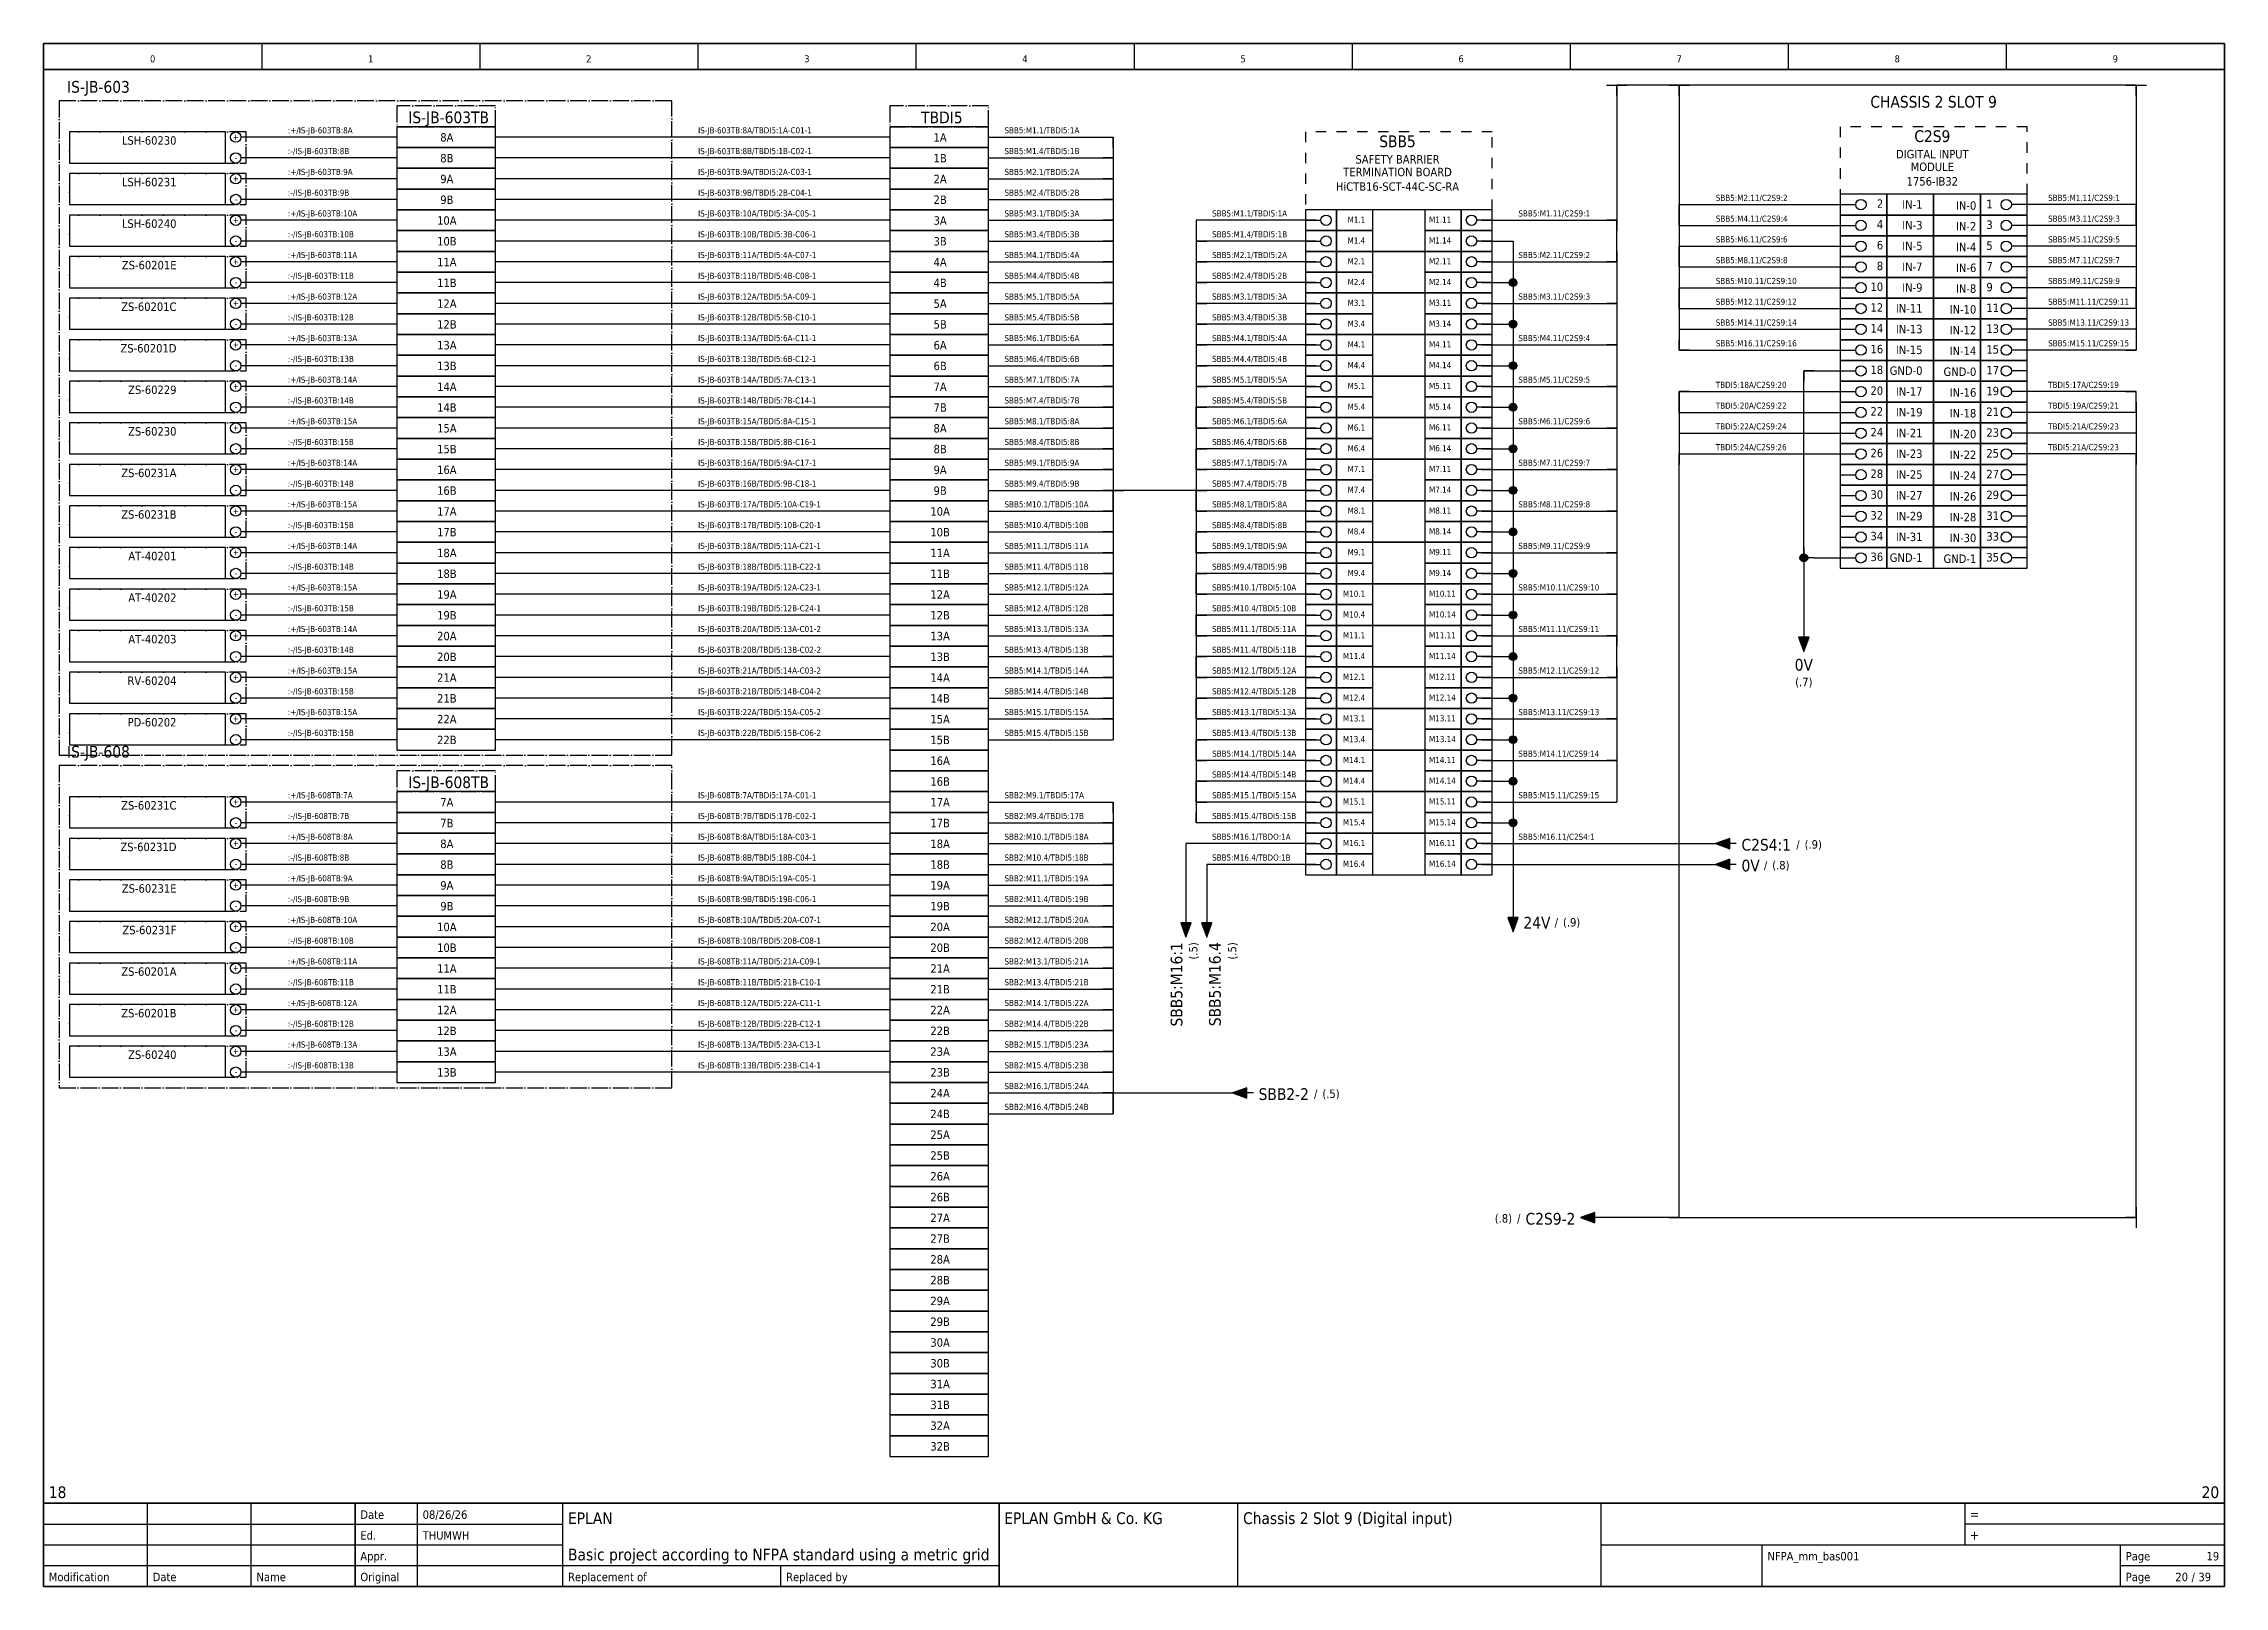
# Model space of a CAD drawing. Header units: millimetres. Extents: x 0 to 1792788, y -13 to 262234.
# Drawn here: x 0 to 420, y 0 to 297 of the extents above; entities that cross this region are included whole.
import ezdxf
from ezdxf.enums import TextEntityAlignment as Align

# ---------------------------------------------------------------- set-up
doc = ezdxf.new("R2010")
doc.units = ezdxf.units.MM
doc.linetypes.add('EPL_DASH', pattern=[1, 0.5, -0.5])
doc.linetypes.add('EPL_DASHDOT', pattern=[1, 0.8, -0.1, 0, -0.1])
for name, color, linetype, lineweight in [('EPLAN108', 5, 'Continuous', 35), ('EPLAN201', 7, 'Continuous', 35), ('EPLAN300', 5, 'Continuous', 25), ('EPLAN302', 5, 'Continuous', 25), ('EPLAN303', 6, 'Continuous', 25), ('EPLAN305', 5, 'Continuous', 25), ('EPLAN306', 6, 'EPL_DASH', 25), ('EPLAN307', 134, 'EPL_DASHDOT', 25), ('EPLAN311', 7, 'Continuous', 25), ('EPLAN317', 7, 'Continuous', 25), ('EPLAN400', 5, 'Continuous', 35), ('EPLAN403', 5, 'Continuous', 35), ('EPLAN405', 7, 'Continuous', 25), ('EPLAN421', 5, 'Continuous', 35), ('EPLAN429', 251, 'Continuous', 35), ('EPLAN432', 7, 'Continuous', 35), ('EPLAN433', 251, 'Continuous', 35), ('EPLAN440', 73, 'Continuous', 35), ('EPLAN441', 73, 'Continuous', 35), ('EPLAN442', 73, 'Continuous', 35), ('EPLAN451', 7, 'Continuous', 35), ('EPLAN452', 7, 'Continuous', 35), ('EPLAN453', 7, 'Continuous', 35), ('EPLAN500', 7, 'Continuous', 35), ('EPLAN501', 7, 'Continuous', 35), ('EPLAN502', 7, 'Continuous', 35), ('EPLAN503', 7, 'Continuous', 35), ('EPLAN504', 7, 'Continuous', 35)]:
    doc.layers.add(name, color=color, linetype=linetype, lineweight=lineweight)
doc.styles.add('Tahoma', font='')
doc.styles.get('Tahoma').set_extended_font_data('Tahoma')

msp = doc.modelspace()

# ---------------------------------------------------------------- texts
at = {"layer": 'EPLAN108', "color": 5, "style": 'Tahoma'}
for s, height, p in [('CHASSIS 2 SLOT 9', 2.2575, (364, 284)), ('IS-JB-603TB', 2.2575, (78, 281)), ('TBDI5', 2.257, (173, 281)), ('IS-JB-608TB', 2.2575, (78, 153))]:
    msp.add_text(s, height=height, dxfattribs=at).set_placement(p, align=Align.BOTTOM_CENTER)

# ---------------------------------------------------------------- blocks, each defined once
blk = doc.blocks.new('EPLFRAME')
at = {"layer": 'EPLAN201', "linetype": 'Continuous', "lineweight": 25, "ltscale": 4}
for p, q in [((42, 297), (42, 292)), ((84, 297), (84, 292)), ((126, 297), (126, 292)), ((168, 297), (168, 292)), ((210, 297), (210, 292)), ((252, 297), (252, 292)), ((294, 297), (294, 292)), ((336, 297), (336, 292)), ((378, 297), (378, 292)), ((20, 0), (20, 16)), ((40, 0), (40, 16)), ((72, 0), (72, 16)), ((100, 0), (100, 16)), ((230, 0), (230, 16)), ((300, 0), (300, 16)), ((370, 16), (370, 8)), ((0, 12), (100, 12)), ((420, 12), (370, 12)), ((0, 8), (100, 8)), ((300, 8), (420, 8)), ((331, 0), (331, 8)), ((400, 0), (400, 8)), ((0, 4), (184, 4)), ((142, 0), (142, 4)), ((400, 4), (420, 4))]:
    blk.add_line(p, q, dxfattribs=at)
at = {"layer": 'EPLAN201', "linetype": 'Continuous', "lineweight": 35, "ltscale": 4}
for p, q in [((0, 292), (420, 292)), ((0, 16), (420, 16)), ((60, 0), (60, 16)), ((184, 0), (184, 16))]:
    blk.add_line(p, q, dxfattribs=at)
blk.add_lwpolyline([(0, 0), (420, 0), (420, 297), (0, 297)], close=True, dxfattribs=at)
at = {"layer": 'EPLAN201', "color": 7, "style": 'Tahoma'}
for s, height, p in [('Date', 1.625, (61, 13)), ('=', 1.81, (371, 13)), ('Ed.', 1.625, (61, 9)), ('+', 1.81, (371, 9)), ('Appr.', 1.625, (61, 5)), ('Page', 1.625, (401, 5)), ('Modification', 1.6254, (1, 1)), ('Date', 1.625, (21, 1)), ('Name', 1.625, (41, 1)), ('Original', 1.625, (61, 1)), ('Replacement of', 1.6254, (101, 1)), ('Replaced by', 1.6254, (143, 1)), ('Page', 1.625, (401, 1))]:
    blk.add_text(s, height=height, dxfattribs=at).set_placement(p)
blk.add_text('/', height=1.63, dxfattribs=at).set_placement((414, 1), align=Align.CENTER)
at = {"layer": 'EPLAN451', "color": 7, "style": 'Tahoma'}
for tag, p, height in [('14_10014', (101, 12), 2.26), ('14_10015', (185, 12), 2.26), ('14_10011', (101, 5), 2.26), ('14_10013', (332, 5), 1.63), ('14_10151', (73, 1), 1.63), ('14_10300', (415, 1), 1.63)]:
    blk.add_attdef(tag, p, '', height=height, dxfattribs=at)
blk.add_attdef('4_25020', text='', height=1.63, dxfattribs=at).set_placement((413, 1), align=Align.RIGHT)
at = {"layer": 'EPLAN452', "color": 7, "style": 'Tahoma'}
for tag, p, height in [('4_11041', (1, 17), 2.26), ('4_11071[1]', (1, 13), 1.63), ('4_11074[1]', (21, 13), 1.63), ('4_11070[1]', (41, 13), 1.63), ('4_11024', (73, 13), 1.63), ('4_11011', (231, 12), 2.26), ('4_11030', (301, 12), 2.26), ('4_20132_1001', (374, 13), 1.63), ('4_11071[2]', (1, 9), 1.63), ('4_11074[2]', (21, 9), 1.63), ('4_11070[2]', (41, 9), 1.63), ('4_11022', (73, 9), 1.63), ('4_20134_1001', (374, 9), 1.63), ('4_11071[3]', (1, 5), 1.63), ('4_11074[3]', (21, 5), 1.63), ('4_11070[3]', (41, 5), 1.63), ('4_11080', (73, 5), 1.63), ('4_11059', (301, 5), 1.63)]:
    blk.add_attdef(tag, p, '', height=height, dxfattribs=at)
for tag, height, p in [('4_11040', 2.26, (419, 17)), ('4_11000', 1.63, (419, 5)), ('4_11085', 1.63, (141, 1)), ('4_11086', 1.63, (183, 1))]:
    blk.add_attdef(tag, text='', height=height, dxfattribs=at).set_placement(p, align=Align.RIGHT)
at = {"layer": 'EPLAN453', "color": 7, "style": 'Tahoma'}
for tag, p in [('53_19005_1', (21, 293)), ('53_19005', (63, 293)), ('53_19005_8', (105, 293)), ('53_19005_6', (147, 293)), ('53_19005_7', (189, 293)), ('53_19005_9', (231, 293)), ('53_19005_3', (273, 293)), ('53_19005_2', (315, 293)), ('53_19005_4', (357, 293)), ('53_19005_5', (399, 293))]:
    blk.add_attdef(tag, text='', height=1.35, dxfattribs=at).set_placement(p, align=Align.BOTTOM_CENTER)
blk = doc.blocks.new('EPLSYM_LibrarySPECIAL_Symbol1_Variant0_Placement1')
at = {"layer": 'EPLAN306', "lineweight": 25, "ltscale": 4}
blk.add_lwpolyline([(0, -143), (36, -143), (36, 0), (0, 0)], close=True, dxfattribs=at)
at = {"layer": 'EPLAN400', "color": 5, "style": 'Tahoma'}
blk.add_attdef('17_20010', text='', height=2.2575, dxfattribs=at).set_placement((-1.5, -0.9515), align=Align.TOP_CENTER)
at = {"layer": 'EPLAN440', "color": 73, "style": 'Tahoma'}
blk.add_attdef('17_20300', text='', height=1.6254, dxfattribs=at).set_placement((-1.5, -4.57508), align=Align.TOP_RIGHT)
at = {"layer": 'EPLAN500', "color": 7, "style": 'Tahoma'}
blk.add_attdef('17_20027', text='', height=1.6254, dxfattribs=at).set_placement((-1.5, -7.43762), align=Align.TOP_CENTER)
at = {"layer": 'EPLAN501', "color": 7, "style": 'Tahoma'}
blk.add_attdef('17_20011', text='', height=1.6254, dxfattribs=at).set_placement((-1.5, -12.67508), align=Align.TOP_CENTER)
at = {"layer": 'EPLAN502', "color": 7, "style": 'Tahoma'}
blk.add_attdef('17_20025', text='', height=1.6254, dxfattribs=at).set_placement((-1.5, -15.37508), align=Align.TOP_RIGHT)
at = {"layer": 'EPLAN503', "color": 7, "style": 'Tahoma'}
blk.add_attdef('17_20024', text='', height=1.6254, dxfattribs=at).set_placement((-1.5, -18.07508), align=Align.TOP_RIGHT)
at = {"layer": 'EPLAN504', "color": 7, "style": 'Tahoma'}
blk.add_attdef('17_20901[1]', text='', height=1.6254, dxfattribs=at).set_placement((-1.5, -9.97508), align=Align.TOP_RIGHT)
blk = doc.blocks.new('EPLSYM_LibrarySPECIAL_Symbol13_Variant1_Placement1')
at = {"layer": 'EPLAN303', "lineweight": 25, "ltscale": 4}
blk.add_line((-4, 0), (-1, 0), dxfattribs=at)
blk.add_circle((0, 0), 1, dxfattribs=at)
at = {"layer": 'EPLAN421', "color": 5, "style": 'Tahoma'}
blk.add_attdef('17_20039', text='', height=1.1739, dxfattribs=at).set_placement((-2.3, 4), align=Align.BOTTOM_RIGHT)
at = {"layer": 'EPLAN429', "color": 251, "style": 'Tahoma'}
blk.add_attdef('17_20011', text='', height=1.6254, dxfattribs=at).set_placement((76.87, -0.16254), align=Align.MIDDLE_LEFT)
at = {"layer": 'EPLAN441', "color": 73, "style": 'Tahoma'}
blk.add_attdef('17_20301', text='', height=1.6254, dxfattribs=at).set_placement((33.62, -0.16254), align=Align.MIDDLE_LEFT)
blk = doc.blocks.new('EPLSYM_LibrarySPECIAL_Symbol13_Variant3_Placement1')
at = {"layer": 'EPLAN303', "lineweight": 25, "ltscale": 4}
blk.add_line((4, 0), (1, 0), dxfattribs=at)
blk.add_circle((0, 0), 1, dxfattribs=at)
at = {"layer": 'EPLAN421', "color": 5, "style": 'Tahoma'}
blk.add_attdef('17_20039', text='', height=1.1739, dxfattribs=at).set_placement((2.3, 4), align=Align.BOTTOM_LEFT)
at = {"layer": 'EPLAN429', "color": 251, "style": 'Tahoma'}
blk.add_attdef('17_20011', text='', height=1.6254, dxfattribs=at).set_placement((-76.87, -0.16254), align=Align.MIDDLE_RIGHT)
at = {"layer": 'EPLAN441', "color": 73, "style": 'Tahoma'}
blk.add_attdef('17_20301', text='', height=1.6254, dxfattribs=at).set_placement((-33.62, -0.16254), align=Align.MIDDLE_RIGHT)
blk = doc.blocks.new('EPLSYM_LibrarySPECIAL_en_US_Symbol427_Variant5_Placement1')
at = {"layer": 'EPLAN421', "color": 5, "style": 'Tahoma'}
for tag, p in [('17_20029[1]', (-0.9525, 3.335)), ('17_20029[2]', (20.0025, 3.335))]:
    blk.add_attdef(tag, text='', height=1.1739, dxfattribs=at).set_placement(p, align=Align.BOTTOM_RIGHT)
at = {"layer": 'EPLAN433', "color": 251, "style": 'Tahoma'}
blk.add_attdef('17_20406_1', text='', height=1.6254, dxfattribs=at).set_placement((0.9525, 1.5875), align=Align.BOTTOM_RIGHT)
blk.add_attdef('17_20406', text='', height=1.6254, dxfattribs=at).set_placement((0.9525, 1.5875), align=Align.BOTTOM_LEFT)
blk = doc.blocks.new('EPLSYM_LibrarySPECIAL_en_US_Symbol427_Variant5_Placement1_1')
at = {"layer": 'EPLAN421', "color": 5, "style": 'Tahoma'}
for tag, p in [('17_20029[1]', (-0.9525, 3.335)), ('17_20029[2]', (20.0025, 3.335))]:
    blk.add_attdef(tag, text='', height=1.1739, dxfattribs=at).set_placement(p, align=Align.BOTTOM_RIGHT)
at = {"layer": 'EPLAN433', "color": 251, "style": 'Tahoma'}
blk.add_attdef('17_20406_1', text='', height=1.6254, dxfattribs=at).set_placement((0.9525, 1.5875), align=Align.BOTTOM_RIGHT)
blk.add_attdef('17_20406', text='', height=1.6254, dxfattribs=at).set_placement((0.9525, 1.5875), align=Align.BOTTOM_LEFT)
blk = doc.blocks.new('EPLSYM_LibrarySPECIAL_en_US_Symbol427_Variant5_Placement1_2')
at = {"layer": 'EPLAN421', "color": 5, "style": 'Tahoma'}
for tag, p in [('17_20029[1]', (-0.9525, 3.335)), ('17_20029[2]', (20.0025, 3.335))]:
    blk.add_attdef(tag, text='', height=1.1739, dxfattribs=at).set_placement(p, align=Align.BOTTOM_RIGHT)
at = {"layer": 'EPLAN433', "color": 251, "style": 'Tahoma'}
blk.add_attdef('17_20406_1', text='', height=1.6254, dxfattribs=at).set_placement((0.9525, 1.5875), align=Align.BOTTOM_RIGHT)
blk.add_attdef('17_20406', text='', height=1.6254, dxfattribs=at).set_placement((0.9525, 1.5875), align=Align.BOTTOM_LEFT)
blk = doc.blocks.new('EPLSYM_LibrarySPECIAL_en_US_Symbol427_Variant5_Placement1_3')
at = {"layer": 'EPLAN421', "color": 5, "style": 'Tahoma'}
for tag, p in [('17_20029[1]', (-0.9525, 3.335)), ('17_20029[2]', (20.0025, 3.335))]:
    blk.add_attdef(tag, text='', height=1.1739, dxfattribs=at).set_placement(p, align=Align.BOTTOM_RIGHT)
at = {"layer": 'EPLAN433', "color": 251, "style": 'Tahoma'}
blk.add_attdef('17_20406_1', text='', height=1.6254, dxfattribs=at).set_placement((0.9525, 1.5875), align=Align.BOTTOM_RIGHT)
blk.add_attdef('17_20406', text='', height=1.6254, dxfattribs=at).set_placement((0.9525, 1.5875), align=Align.BOTTOM_LEFT)
blk = doc.blocks.new('EPLSYM_LibrarySPECIAL_en_US_Symbol427_Variant5_Placement1_4')
at = {"layer": 'EPLAN421', "color": 5, "style": 'Tahoma'}
for tag, p in [('17_20029[1]', (-0.9525, 3.335)), ('17_20029[2]', (20.0025, 3.335))]:
    blk.add_attdef(tag, text='', height=1.1739, dxfattribs=at).set_placement(p, align=Align.BOTTOM_RIGHT)
at = {"layer": 'EPLAN433', "color": 251, "style": 'Tahoma'}
blk.add_attdef('17_20406_1', text='', height=1.6254, dxfattribs=at).set_placement((0.9525, 1.5875), align=Align.BOTTOM_RIGHT)
blk.add_attdef('17_20406', text='', height=1.6254, dxfattribs=at).set_placement((0.9525, 1.5875), align=Align.BOTTOM_LEFT)
blk = doc.blocks.new('EPLSYM_LibrarySPECIAL_en_US_Symbol427_Variant5_Placement1_5')
at = {"layer": 'EPLAN421', "color": 5, "style": 'Tahoma'}
for tag, p in [('17_20029[1]', (-0.9525, 3.335)), ('17_20029[2]', (20.0025, 3.335))]:
    blk.add_attdef(tag, text='', height=1.1739, dxfattribs=at).set_placement(p, align=Align.BOTTOM_RIGHT)
at = {"layer": 'EPLAN433', "color": 251, "style": 'Tahoma'}
blk.add_attdef('17_20406_1', text='', height=1.6254, dxfattribs=at).set_placement((0.9525, 1.5875), align=Align.BOTTOM_RIGHT)
blk.add_attdef('17_20406', text='', height=1.6254, dxfattribs=at).set_placement((0.9525, 1.5875), align=Align.BOTTOM_LEFT)
blk = doc.blocks.new('EPLSYM_LibrarySPECIAL_en_US_Symbol427_Variant5_Placement1_6')
at = {"layer": 'EPLAN421', "color": 5, "style": 'Tahoma'}
for tag, p in [('17_20029[1]', (-0.9525, 3.335)), ('17_20029[2]', (20.0025, 3.335))]:
    blk.add_attdef(tag, text='', height=1.1739, dxfattribs=at).set_placement(p, align=Align.BOTTOM_RIGHT)
at = {"layer": 'EPLAN433', "color": 251, "style": 'Tahoma'}
blk.add_attdef('17_20406_1', text='', height=1.6254, dxfattribs=at).set_placement((0.9525, 1.5875), align=Align.BOTTOM_RIGHT)
blk.add_attdef('17_20406', text='', height=1.6254, dxfattribs=at).set_placement((0.9525, 1.5875), align=Align.BOTTOM_LEFT)
blk = doc.blocks.new('EPLSYM_LibrarySPECIAL_en_US_Symbol427_Variant5_Placement1_7')
at = {"layer": 'EPLAN421', "color": 5, "style": 'Tahoma'}
for tag, p in [('17_20029[1]', (-0.9525, 3.335)), ('17_20029[2]', (20.0025, 3.335))]:
    blk.add_attdef(tag, text='', height=1.1739, dxfattribs=at).set_placement(p, align=Align.BOTTOM_RIGHT)
at = {"layer": 'EPLAN433', "color": 251, "style": 'Tahoma'}
blk.add_attdef('17_20406_1', text='', height=1.6254, dxfattribs=at).set_placement((0.9525, 1.5875), align=Align.BOTTOM_RIGHT)
blk.add_attdef('17_20406', text='', height=1.6254, dxfattribs=at).set_placement((0.9525, 1.5875), align=Align.BOTTOM_LEFT)
blk = doc.blocks.new('EPLSYM_LibrarySPECIAL_en_US_Symbol427_Variant5_Placement1_8')
at = {"layer": 'EPLAN421', "color": 5, "style": 'Tahoma'}
for tag, p in [('17_20029[1]', (-0.9525, 3.335)), ('17_20029[2]', (20.0025, 3.335))]:
    blk.add_attdef(tag, text='', height=1.1739, dxfattribs=at).set_placement(p, align=Align.BOTTOM_RIGHT)
at = {"layer": 'EPLAN433', "color": 251, "style": 'Tahoma'}
blk.add_attdef('17_20406_1', text='', height=1.6254, dxfattribs=at).set_placement((0.9525, 1.5875), align=Align.BOTTOM_RIGHT)
blk.add_attdef('17_20406', text='', height=1.6254, dxfattribs=at).set_placement((0.9525, 1.5875), align=Align.BOTTOM_LEFT)
blk = doc.blocks.new('EPLSYM_LibrarySPECIAL_en_US_Symbol427_Variant5_Placement1_9')
at = {"layer": 'EPLAN421', "color": 5, "style": 'Tahoma'}
for tag, p in [('17_20029[1]', (-0.9525, 3.335)), ('17_20029[2]', (20.0025, 3.335))]:
    blk.add_attdef(tag, text='', height=1.1739, dxfattribs=at).set_placement(p, align=Align.BOTTOM_RIGHT)
at = {"layer": 'EPLAN433', "color": 251, "style": 'Tahoma'}
blk.add_attdef('17_20406_1', text='', height=1.6254, dxfattribs=at).set_placement((0.9525, 1.5875), align=Align.BOTTOM_RIGHT)
blk.add_attdef('17_20406', text='', height=1.6254, dxfattribs=at).set_placement((0.9525, 1.5875), align=Align.BOTTOM_LEFT)
blk = doc.blocks.new('EPLSYM_LibrarySPECIAL_en_US_Symbol427_Variant5_Placement1_10')
at = {"layer": 'EPLAN421', "color": 5, "style": 'Tahoma'}
for tag, p in [('17_20029[1]', (-0.9525, 3.335)), ('17_20029[2]', (20.0025, 3.335))]:
    blk.add_attdef(tag, text='', height=1.1739, dxfattribs=at).set_placement(p, align=Align.BOTTOM_RIGHT)
at = {"layer": 'EPLAN433', "color": 251, "style": 'Tahoma'}
blk.add_attdef('17_20406_1', text='', height=1.6254, dxfattribs=at).set_placement((0.9525, 1.5875), align=Align.BOTTOM_RIGHT)
blk.add_attdef('17_20406', text='', height=1.6254, dxfattribs=at).set_placement((0.9525, 1.5875), align=Align.BOTTOM_LEFT)
blk = doc.blocks.new('EPLSYM_LibrarySPECIAL_en_US_Symbol427_Variant5_Placement1_11')
at = {"layer": 'EPLAN421', "color": 5, "style": 'Tahoma'}
for tag, p in [('17_20029[1]', (-0.9525, 3.335)), ('17_20029[2]', (20.0025, 3.335))]:
    blk.add_attdef(tag, text='', height=1.1739, dxfattribs=at).set_placement(p, align=Align.BOTTOM_RIGHT)
at = {"layer": 'EPLAN433', "color": 251, "style": 'Tahoma'}
blk.add_attdef('17_20406_1', text='', height=1.6254, dxfattribs=at).set_placement((0.9525, 1.5875), align=Align.BOTTOM_RIGHT)
blk.add_attdef('17_20406', text='', height=1.6254, dxfattribs=at).set_placement((0.9525, 1.5875), align=Align.BOTTOM_LEFT)
blk = doc.blocks.new('EPLSYM_LibrarySPECIAL_en_US_Symbol427_Variant5_Placement1_12')
at = {"layer": 'EPLAN421', "color": 5, "style": 'Tahoma'}
for tag, p in [('17_20029[1]', (-0.9525, 3.335)), ('17_20029[2]', (20.0025, 3.335))]:
    blk.add_attdef(tag, text='', height=1.1739, dxfattribs=at).set_placement(p, align=Align.BOTTOM_RIGHT)
at = {"layer": 'EPLAN433', "color": 251, "style": 'Tahoma'}
blk.add_attdef('17_20406_1', text='', height=1.6254, dxfattribs=at).set_placement((0.9525, 1.5875), align=Align.BOTTOM_RIGHT)
blk.add_attdef('17_20406', text='', height=1.6254, dxfattribs=at).set_placement((0.9525, 1.5875), align=Align.BOTTOM_LEFT)
blk = doc.blocks.new('EPLSYM_LibrarySPECIAL_en_US_Symbol427_Variant5_Placement1_13')
at = {"layer": 'EPLAN421', "color": 5, "style": 'Tahoma'}
for tag, p in [('17_20029[1]', (-0.9525, 3.335)), ('17_20029[2]', (20.0025, 3.335))]:
    blk.add_attdef(tag, text='', height=1.1739, dxfattribs=at).set_placement(p, align=Align.BOTTOM_RIGHT)
at = {"layer": 'EPLAN433', "color": 251, "style": 'Tahoma'}
blk.add_attdef('17_20406_1', text='', height=1.6254, dxfattribs=at).set_placement((0.9525, 1.5875), align=Align.BOTTOM_RIGHT)
blk.add_attdef('17_20406', text='', height=1.6254, dxfattribs=at).set_placement((0.9525, 1.5875), align=Align.BOTTOM_LEFT)
blk = doc.blocks.new('EPLSYM_LibrarySPECIAL_en_US_Symbol427_Variant5_Placement1_14')
at = {"layer": 'EPLAN421', "color": 5, "style": 'Tahoma'}
for tag, p in [('17_20029[1]', (-0.9525, 3.335)), ('17_20029[2]', (20.0025, 3.335))]:
    blk.add_attdef(tag, text='', height=1.1739, dxfattribs=at).set_placement(p, align=Align.BOTTOM_RIGHT)
at = {"layer": 'EPLAN433', "color": 251, "style": 'Tahoma'}
blk.add_attdef('17_20406_1', text='', height=1.6254, dxfattribs=at).set_placement((0.9525, 1.5875), align=Align.BOTTOM_RIGHT)
blk.add_attdef('17_20406', text='', height=1.6254, dxfattribs=at).set_placement((0.9525, 1.5875), align=Align.BOTTOM_LEFT)
blk = doc.blocks.new('EPLSYM_LibrarySPECIAL_en_US_Symbol427_Variant5_Placement1_15')
at = {"layer": 'EPLAN421', "color": 5, "style": 'Tahoma'}
for tag, p in [('17_20029[1]', (-0.9525, 3.335)), ('17_20029[2]', (20.0025, 3.335))]:
    blk.add_attdef(tag, text='', height=1.1739, dxfattribs=at).set_placement(p, align=Align.BOTTOM_RIGHT)
at = {"layer": 'EPLAN433', "color": 251, "style": 'Tahoma'}
blk.add_attdef('17_20406_1', text='', height=1.6254, dxfattribs=at).set_placement((0.9525, 1.5875), align=Align.BOTTOM_RIGHT)
blk.add_attdef('17_20406', text='', height=1.6254, dxfattribs=at).set_placement((0.9525, 1.5875), align=Align.BOTTOM_LEFT)
blk = doc.blocks.new('EPLSYM_LibrarySPECIAL_en_US_Symbol427_Variant5_Placement1_16')
at = {"layer": 'EPLAN421', "color": 5, "style": 'Tahoma'}
for tag, p in [('17_20029[1]', (-0.9525, 3.335)), ('17_20029[2]', (20.0025, 3.335))]:
    blk.add_attdef(tag, text='', height=1.1739, dxfattribs=at).set_placement(p, align=Align.BOTTOM_RIGHT)
at = {"layer": 'EPLAN433', "color": 251, "style": 'Tahoma'}
blk.add_attdef('17_20406_1', text='', height=1.6254, dxfattribs=at).set_placement((0.9525, 1.5875), align=Align.BOTTOM_RIGHT)
blk.add_attdef('17_20406', text='', height=1.6254, dxfattribs=at).set_placement((0.9525, 1.5875), align=Align.BOTTOM_LEFT)
blk = doc.blocks.new('EPLSYM_LibrarySPECIAL_en_US_Symbol427_Variant5_Placement1_17')
at = {"layer": 'EPLAN421', "color": 5, "style": 'Tahoma'}
for tag, p in [('17_20029[1]', (-0.9525, 3.335)), ('17_20029[2]', (20.0025, 3.335))]:
    blk.add_attdef(tag, text='', height=1.1739, dxfattribs=at).set_placement(p, align=Align.BOTTOM_RIGHT)
at = {"layer": 'EPLAN433', "color": 251, "style": 'Tahoma'}
blk.add_attdef('17_20406_1', text='', height=1.6254, dxfattribs=at).set_placement((0.9525, 1.5875), align=Align.BOTTOM_RIGHT)
blk.add_attdef('17_20406', text='', height=1.6254, dxfattribs=at).set_placement((0.9525, 1.5875), align=Align.BOTTOM_LEFT)
blk = doc.blocks.new('EPLSYM_LibrarySPECIAL_en_US_Symbol427_Variant5_Placement1_18')
at = {"layer": 'EPLAN421', "color": 5, "style": 'Tahoma'}
for tag, p in [('17_20029[1]', (-0.9525, 3.335)), ('17_20029[2]', (20.0025, 3.335))]:
    blk.add_attdef(tag, text='', height=1.1739, dxfattribs=at).set_placement(p, align=Align.BOTTOM_RIGHT)
at = {"layer": 'EPLAN433', "color": 251, "style": 'Tahoma'}
blk.add_attdef('17_20406_1', text='', height=1.6254, dxfattribs=at).set_placement((0.9525, 1.5875), align=Align.BOTTOM_RIGHT)
blk.add_attdef('17_20406', text='', height=1.6254, dxfattribs=at).set_placement((0.9525, 1.5875), align=Align.BOTTOM_LEFT)
blk = doc.blocks.new('EPLSYM_LibrarySPECIAL_en_US_Symbol427_Variant5_Placement1_19')
at = {"layer": 'EPLAN421', "color": 5, "style": 'Tahoma'}
for tag, p in [('17_20029[1]', (-0.9525, 3.335)), ('17_20029[2]', (20.0025, 3.335))]:
    blk.add_attdef(tag, text='', height=1.1739, dxfattribs=at).set_placement(p, align=Align.BOTTOM_RIGHT)
at = {"layer": 'EPLAN433', "color": 251, "style": 'Tahoma'}
blk.add_attdef('17_20406_1', text='', height=1.6254, dxfattribs=at).set_placement((0.9525, 1.5875), align=Align.BOTTOM_RIGHT)
blk.add_attdef('17_20406', text='', height=1.6254, dxfattribs=at).set_placement((0.9525, 1.5875), align=Align.BOTTOM_LEFT)
blk = doc.blocks.new('EPLSYM_LibrarySPECIAL_en_US_Symbol427_Variant5_Placement1_20')
at = {"layer": 'EPLAN421', "color": 5, "style": 'Tahoma'}
for tag, p in [('17_20029[1]', (-0.9525, 3.335)), ('17_20029[2]', (20.0025, 3.335))]:
    blk.add_attdef(tag, text='', height=1.1739, dxfattribs=at).set_placement(p, align=Align.BOTTOM_RIGHT)
at = {"layer": 'EPLAN433', "color": 251, "style": 'Tahoma'}
blk.add_attdef('17_20406_1', text='', height=1.6254, dxfattribs=at).set_placement((0.9525, 1.5875), align=Align.BOTTOM_RIGHT)
blk.add_attdef('17_20406', text='', height=1.6254, dxfattribs=at).set_placement((0.9525, 1.5875), align=Align.BOTTOM_LEFT)
blk = doc.blocks.new('EPLSYM_LibrarySPECIAL_en_US_Symbol427_Variant5_Placement1_21')
at = {"layer": 'EPLAN421', "color": 5, "style": 'Tahoma'}
for tag, p in [('17_20029[1]', (-0.9525, 3.335)), ('17_20029[2]', (20.0025, 3.335))]:
    blk.add_attdef(tag, text='', height=1.1739, dxfattribs=at).set_placement(p, align=Align.BOTTOM_RIGHT)
at = {"layer": 'EPLAN433', "color": 251, "style": 'Tahoma'}
blk.add_attdef('17_20406_1', text='', height=1.6254, dxfattribs=at).set_placement((0.9525, 1.5875), align=Align.BOTTOM_RIGHT)
blk.add_attdef('17_20406', text='', height=1.6254, dxfattribs=at).set_placement((0.9525, 1.5875), align=Align.BOTTOM_LEFT)
blk = doc.blocks.new('EPLSYM_LibrarySPECIAL_en_US_Symbol427_Variant5_Placement1_22')
at = {"layer": 'EPLAN421', "color": 5, "style": 'Tahoma'}
for tag, p in [('17_20029[1]', (-0.9525, 3.335)), ('17_20029[2]', (20.0025, 3.335))]:
    blk.add_attdef(tag, text='', height=1.1739, dxfattribs=at).set_placement(p, align=Align.BOTTOM_RIGHT)
at = {"layer": 'EPLAN433', "color": 251, "style": 'Tahoma'}
blk.add_attdef('17_20406_1', text='', height=1.6254, dxfattribs=at).set_placement((0.9525, 1.5875), align=Align.BOTTOM_RIGHT)
blk.add_attdef('17_20406', text='', height=1.6254, dxfattribs=at).set_placement((0.9525, 1.5875), align=Align.BOTTOM_LEFT)
blk = doc.blocks.new('EPLSYM_LibrarySPECIAL_en_US_Symbol427_Variant5_Placement1_23')
at = {"layer": 'EPLAN421', "color": 5, "style": 'Tahoma'}
for tag, p in [('17_20029[1]', (-0.9525, 3.335)), ('17_20029[2]', (20.0025, 3.335))]:
    blk.add_attdef(tag, text='', height=1.1739, dxfattribs=at).set_placement(p, align=Align.BOTTOM_RIGHT)
at = {"layer": 'EPLAN433', "color": 251, "style": 'Tahoma'}
blk.add_attdef('17_20406_1', text='', height=1.6254, dxfattribs=at).set_placement((0.9525, 1.5875), align=Align.BOTTOM_RIGHT)
blk.add_attdef('17_20406', text='', height=1.6254, dxfattribs=at).set_placement((0.9525, 1.5875), align=Align.BOTTOM_LEFT)
blk = doc.blocks.new('EPLSYM_LibrarySPECIAL_en_US_Symbol427_Variant5_Placement1_24')
at = {"layer": 'EPLAN421', "color": 5, "style": 'Tahoma'}
for tag, p in [('17_20029[1]', (-0.9525, 3.335)), ('17_20029[2]', (20.0025, 3.335))]:
    blk.add_attdef(tag, text='', height=1.1739, dxfattribs=at).set_placement(p, align=Align.BOTTOM_RIGHT)
at = {"layer": 'EPLAN433', "color": 251, "style": 'Tahoma'}
blk.add_attdef('17_20406_1', text='', height=1.6254, dxfattribs=at).set_placement((0.9525, 1.5875), align=Align.BOTTOM_RIGHT)
blk.add_attdef('17_20406', text='', height=1.6254, dxfattribs=at).set_placement((0.9525, 1.5875), align=Align.BOTTOM_LEFT)
blk = doc.blocks.new('EPLSYM_LibrarySPECIAL_en_US_Symbol427_Variant5_Placement1_25')
at = {"layer": 'EPLAN421', "color": 5, "style": 'Tahoma'}
for tag, p in [('17_20029[1]', (-0.9525, 3.335)), ('17_20029[2]', (20.0025, 3.335))]:
    blk.add_attdef(tag, text='', height=1.1739, dxfattribs=at).set_placement(p, align=Align.BOTTOM_RIGHT)
at = {"layer": 'EPLAN433', "color": 251, "style": 'Tahoma'}
blk.add_attdef('17_20406_1', text='', height=1.6254, dxfattribs=at).set_placement((0.9525, 1.5875), align=Align.BOTTOM_RIGHT)
blk.add_attdef('17_20406', text='', height=1.6254, dxfattribs=at).set_placement((0.9525, 1.5875), align=Align.BOTTOM_LEFT)
blk = doc.blocks.new('EPLSYM_LibrarySPECIAL_en_US_Symbol427_Variant5_Placement1_26')
at = {"layer": 'EPLAN421', "color": 5, "style": 'Tahoma'}
for tag, p in [('17_20029[1]', (-0.9525, 3.335)), ('17_20029[2]', (20.0025, 3.335))]:
    blk.add_attdef(tag, text='', height=1.1739, dxfattribs=at).set_placement(p, align=Align.BOTTOM_RIGHT)
at = {"layer": 'EPLAN433', "color": 251, "style": 'Tahoma'}
blk.add_attdef('17_20406_1', text='', height=1.6254, dxfattribs=at).set_placement((0.9525, 1.5875), align=Align.BOTTOM_RIGHT)
blk.add_attdef('17_20406', text='', height=1.6254, dxfattribs=at).set_placement((0.9525, 1.5875), align=Align.BOTTOM_LEFT)
blk = doc.blocks.new('EPLSYM_LibrarySPECIAL_en_US_Symbol427_Variant5_Placement1_27')
at = {"layer": 'EPLAN421', "color": 5, "style": 'Tahoma'}
for tag, p in [('17_20029[1]', (-0.9525, 3.335)), ('17_20029[2]', (20.0025, 3.335))]:
    blk.add_attdef(tag, text='', height=1.1739, dxfattribs=at).set_placement(p, align=Align.BOTTOM_RIGHT)
at = {"layer": 'EPLAN433', "color": 251, "style": 'Tahoma'}
blk.add_attdef('17_20406_1', text='', height=1.6254, dxfattribs=at).set_placement((0.9525, 1.5875), align=Align.BOTTOM_RIGHT)
blk.add_attdef('17_20406', text='', height=1.6254, dxfattribs=at).set_placement((0.9525, 1.5875), align=Align.BOTTOM_LEFT)
blk = doc.blocks.new('EPLSYM_LibrarySPECIAL_en_US_Symbol427_Variant5_Placement1_28')
at = {"layer": 'EPLAN421', "color": 5, "style": 'Tahoma'}
for tag, p in [('17_20029[1]', (-0.9525, 3.335)), ('17_20029[2]', (20.0025, 3.335))]:
    blk.add_attdef(tag, text='', height=1.1739, dxfattribs=at).set_placement(p, align=Align.BOTTOM_RIGHT)
at = {"layer": 'EPLAN433', "color": 251, "style": 'Tahoma'}
blk.add_attdef('17_20406_1', text='', height=1.6254, dxfattribs=at).set_placement((0.9525, 1.5875), align=Align.BOTTOM_RIGHT)
blk.add_attdef('17_20406', text='', height=1.6254, dxfattribs=at).set_placement((0.9525, 1.5875), align=Align.BOTTOM_LEFT)
blk = doc.blocks.new('EPLSYM_LibrarySPECIAL_en_US_Symbol427_Variant5_Placement1_29')
at = {"layer": 'EPLAN421', "color": 5, "style": 'Tahoma'}
for tag, p in [('17_20029[1]', (-0.9525, 3.335)), ('17_20029[2]', (20.0025, 3.335))]:
    blk.add_attdef(tag, text='', height=1.1739, dxfattribs=at).set_placement(p, align=Align.BOTTOM_RIGHT)
at = {"layer": 'EPLAN433', "color": 251, "style": 'Tahoma'}
blk.add_attdef('17_20406_1', text='', height=1.6254, dxfattribs=at).set_placement((0.9525, 1.5875), align=Align.BOTTOM_RIGHT)
blk.add_attdef('17_20406', text='', height=1.6254, dxfattribs=at).set_placement((0.9525, 1.5875), align=Align.BOTTOM_LEFT)
blk = doc.blocks.new('EPLSYM_LibrarySPECIAL_en_US_Symbol427_Variant5_Placement1_30')
at = {"layer": 'EPLAN421', "color": 5, "style": 'Tahoma'}
for tag, p in [('17_20029[1]', (-0.9525, 3.335)), ('17_20029[2]', (20.0025, 3.335))]:
    blk.add_attdef(tag, text='', height=1.1739, dxfattribs=at).set_placement(p, align=Align.BOTTOM_RIGHT)
at = {"layer": 'EPLAN433', "color": 251, "style": 'Tahoma'}
blk.add_attdef('17_20406_1', text='', height=1.6254, dxfattribs=at).set_placement((0.9525, 1.5875), align=Align.BOTTOM_RIGHT)
blk.add_attdef('17_20406', text='', height=1.6254, dxfattribs=at).set_placement((0.9525, 1.5875), align=Align.BOTTOM_LEFT)
blk = doc.blocks.new('EPLSYM_LibrarySPECIAL_en_US_Symbol427_Variant5_Placement1_31')
at = {"layer": 'EPLAN421', "color": 5, "style": 'Tahoma'}
for tag, p in [('17_20029[1]', (-0.9525, 3.335)), ('17_20029[2]', (20.0025, 3.335))]:
    blk.add_attdef(tag, text='', height=1.1739, dxfattribs=at).set_placement(p, align=Align.BOTTOM_RIGHT)
at = {"layer": 'EPLAN433', "color": 251, "style": 'Tahoma'}
blk.add_attdef('17_20406_1', text='', height=1.6254, dxfattribs=at).set_placement((0.9525, 1.5875), align=Align.BOTTOM_RIGHT)
blk.add_attdef('17_20406', text='', height=1.6254, dxfattribs=at).set_placement((0.9525, 1.5875), align=Align.BOTTOM_LEFT)
blk = doc.blocks.new('EPLSYM_LibrarySPECIAL_en_US_Symbol427_Variant5_Placement1_32')
at = {"layer": 'EPLAN421', "color": 5, "style": 'Tahoma'}
for tag, p in [('17_20029[1]', (-0.9525, 3.335)), ('17_20029[2]', (20.0025, 3.335))]:
    blk.add_attdef(tag, text='', height=1.1739, dxfattribs=at).set_placement(p, align=Align.BOTTOM_RIGHT)
at = {"layer": 'EPLAN433', "color": 251, "style": 'Tahoma'}
blk.add_attdef('17_20406_1', text='', height=1.6254, dxfattribs=at).set_placement((0.9525, 1.5875), align=Align.BOTTOM_RIGHT)
blk.add_attdef('17_20406', text='', height=1.6254, dxfattribs=at).set_placement((0.9525, 1.5875), align=Align.BOTTOM_LEFT)
blk = doc.blocks.new('EPLSYM_LibrarySPECIAL_en_US_Symbol427_Variant5_Placement1_33')
at = {"layer": 'EPLAN421', "color": 5, "style": 'Tahoma'}
for tag, p in [('17_20029[1]', (-0.9525, 3.335)), ('17_20029[2]', (20.0025, 3.335))]:
    blk.add_attdef(tag, text='', height=1.1739, dxfattribs=at).set_placement(p, align=Align.BOTTOM_RIGHT)
at = {"layer": 'EPLAN433', "color": 251, "style": 'Tahoma'}
blk.add_attdef('17_20406_1', text='', height=1.6254, dxfattribs=at).set_placement((0.9525, 1.5875), align=Align.BOTTOM_RIGHT)
blk.add_attdef('17_20406', text='', height=1.6254, dxfattribs=at).set_placement((0.9525, 1.5875), align=Align.BOTTOM_LEFT)
blk = doc.blocks.new('EPLSYM_LibrarySPECIAL_en_US_Symbol427_Variant5_Placement1_34')
at = {"layer": 'EPLAN421', "color": 5, "style": 'Tahoma'}
for tag, p in [('17_20029[1]', (-0.9525, 3.335)), ('17_20029[2]', (20.0025, 3.335))]:
    blk.add_attdef(tag, text='', height=1.1739, dxfattribs=at).set_placement(p, align=Align.BOTTOM_RIGHT)
at = {"layer": 'EPLAN433', "color": 251, "style": 'Tahoma'}
blk.add_attdef('17_20406_1', text='', height=1.6254, dxfattribs=at).set_placement((0.9525, 1.5875), align=Align.BOTTOM_RIGHT)
blk.add_attdef('17_20406', text='', height=1.6254, dxfattribs=at).set_placement((0.9525, 1.5875), align=Align.BOTTOM_LEFT)
blk = doc.blocks.new('EPLSYM_LibrarySPECIAL_en_US_Symbol427_Variant5_Placement1_35')
at = {"layer": 'EPLAN421', "color": 5, "style": 'Tahoma'}
for tag, p in [('17_20029[1]', (-0.9525, 3.335)), ('17_20029[2]', (20.0025, 3.335))]:
    blk.add_attdef(tag, text='', height=1.1739, dxfattribs=at).set_placement(p, align=Align.BOTTOM_RIGHT)
at = {"layer": 'EPLAN433', "color": 251, "style": 'Tahoma'}
blk.add_attdef('17_20406_1', text='', height=1.6254, dxfattribs=at).set_placement((0.9525, 1.5875), align=Align.BOTTOM_RIGHT)
blk.add_attdef('17_20406', text='', height=1.6254, dxfattribs=at).set_placement((0.9525, 1.5875), align=Align.BOTTOM_LEFT)
blk = doc.blocks.new('EPLSYM_LibrarySPECIAL_en_US_Symbol427_Variant5_Placement1_36')
at = {"layer": 'EPLAN421', "color": 5, "style": 'Tahoma'}
for tag, p in [('17_20029[1]', (-0.9525, 3.335)), ('17_20029[2]', (20.0025, 3.335))]:
    blk.add_attdef(tag, text='', height=1.1739, dxfattribs=at).set_placement(p, align=Align.BOTTOM_RIGHT)
at = {"layer": 'EPLAN433', "color": 251, "style": 'Tahoma'}
blk.add_attdef('17_20406_1', text='', height=1.6254, dxfattribs=at).set_placement((0.9525, 1.5875), align=Align.BOTTOM_RIGHT)
blk.add_attdef('17_20406', text='', height=1.6254, dxfattribs=at).set_placement((0.9525, 1.5875), align=Align.BOTTOM_LEFT)
blk = doc.blocks.new('EPLSYM_LibrarySPECIAL_en_US_Symbol427_Variant5_Placement1_37')
at = {"layer": 'EPLAN421', "color": 5, "style": 'Tahoma'}
for tag, p in [('17_20029[1]', (-0.9525, 3.335)), ('17_20029[2]', (20.0025, 3.335))]:
    blk.add_attdef(tag, text='', height=1.1739, dxfattribs=at).set_placement(p, align=Align.BOTTOM_RIGHT)
at = {"layer": 'EPLAN433', "color": 251, "style": 'Tahoma'}
blk.add_attdef('17_20406_1', text='', height=1.6254, dxfattribs=at).set_placement((0.9525, 1.5875), align=Align.BOTTOM_RIGHT)
blk.add_attdef('17_20406', text='', height=1.6254, dxfattribs=at).set_placement((0.9525, 1.5875), align=Align.BOTTOM_LEFT)
blk = doc.blocks.new('EPLSYM_LibrarySPECIAL_en_US_Symbol427_Variant5_Placement1_38')
at = {"layer": 'EPLAN421', "color": 5, "style": 'Tahoma'}
for tag, p in [('17_20029[1]', (-0.9525, 3.335)), ('17_20029[2]', (20.0025, 3.335))]:
    blk.add_attdef(tag, text='', height=1.1739, dxfattribs=at).set_placement(p, align=Align.BOTTOM_RIGHT)
at = {"layer": 'EPLAN433', "color": 251, "style": 'Tahoma'}
blk.add_attdef('17_20406_1', text='', height=1.6254, dxfattribs=at).set_placement((0.9525, 1.5875), align=Align.BOTTOM_RIGHT)
blk.add_attdef('17_20406', text='', height=1.6254, dxfattribs=at).set_placement((0.9525, 1.5875), align=Align.BOTTOM_LEFT)
blk = doc.blocks.new('EPLSYM_LibrarySPECIAL_en_US_Symbol427_Variant5_Placement1_39')
at = {"layer": 'EPLAN421', "color": 5, "style": 'Tahoma'}
for tag, p in [('17_20029[1]', (-0.9525, 3.335)), ('17_20029[2]', (20.0025, 3.335))]:
    blk.add_attdef(tag, text='', height=1.1739, dxfattribs=at).set_placement(p, align=Align.BOTTOM_RIGHT)
at = {"layer": 'EPLAN433', "color": 251, "style": 'Tahoma'}
blk.add_attdef('17_20406_1', text='', height=1.6254, dxfattribs=at).set_placement((0.9525, 1.5875), align=Align.BOTTOM_RIGHT)
blk.add_attdef('17_20406', text='', height=1.6254, dxfattribs=at).set_placement((0.9525, 1.5875), align=Align.BOTTOM_LEFT)
blk = doc.blocks.new('EPLSYM_LibrarySPECIAL_en_US_Symbol427_Variant5_Placement1_40')
at = {"layer": 'EPLAN421', "color": 5, "style": 'Tahoma'}
for tag, p in [('17_20029[1]', (-0.9525, 3.335)), ('17_20029[2]', (20.0025, 3.335))]:
    blk.add_attdef(tag, text='', height=1.1739, dxfattribs=at).set_placement(p, align=Align.BOTTOM_RIGHT)
at = {"layer": 'EPLAN433', "color": 251, "style": 'Tahoma'}
blk.add_attdef('17_20406_1', text='', height=1.6254, dxfattribs=at).set_placement((0.9525, 1.5875), align=Align.BOTTOM_RIGHT)
blk.add_attdef('17_20406', text='', height=1.6254, dxfattribs=at).set_placement((0.9525, 1.5875), align=Align.BOTTOM_LEFT)
blk = doc.blocks.new('EPLSYM_LibrarySPECIAL_en_US_Symbol427_Variant5_Placement1_41')
at = {"layer": 'EPLAN421', "color": 5, "style": 'Tahoma'}
for tag, p in [('17_20029[1]', (-0.9525, 3.335)), ('17_20029[2]', (20.0025, 3.335))]:
    blk.add_attdef(tag, text='', height=1.1739, dxfattribs=at).set_placement(p, align=Align.BOTTOM_RIGHT)
at = {"layer": 'EPLAN433', "color": 251, "style": 'Tahoma'}
blk.add_attdef('17_20406_1', text='', height=1.6254, dxfattribs=at).set_placement((0.9525, 1.5875), align=Align.BOTTOM_RIGHT)
blk.add_attdef('17_20406', text='', height=1.6254, dxfattribs=at).set_placement((0.9525, 1.5875), align=Align.BOTTOM_LEFT)
blk = doc.blocks.new('EPLSYM_LibrarySPECIAL_en_US_Symbol427_Variant5_Placement1_42')
at = {"layer": 'EPLAN421', "color": 5, "style": 'Tahoma'}
for tag, p in [('17_20029[1]', (-0.9525, 3.335)), ('17_20029[2]', (20.0025, 3.335))]:
    blk.add_attdef(tag, text='', height=1.1739, dxfattribs=at).set_placement(p, align=Align.BOTTOM_RIGHT)
at = {"layer": 'EPLAN433', "color": 251, "style": 'Tahoma'}
blk.add_attdef('17_20406_1', text='', height=1.6254, dxfattribs=at).set_placement((0.9525, 1.5875), align=Align.BOTTOM_RIGHT)
blk.add_attdef('17_20406', text='', height=1.6254, dxfattribs=at).set_placement((0.9525, 1.5875), align=Align.BOTTOM_LEFT)
blk = doc.blocks.new('EPLSYM_LibrarySPECIAL_en_US_Symbol427_Variant5_Placement1_43')
at = {"layer": 'EPLAN421', "color": 5, "style": 'Tahoma'}
for tag, p in [('17_20029[1]', (-0.9525, 3.335)), ('17_20029[2]', (20.0025, 3.335))]:
    blk.add_attdef(tag, text='', height=1.1739, dxfattribs=at).set_placement(p, align=Align.BOTTOM_RIGHT)
at = {"layer": 'EPLAN433', "color": 251, "style": 'Tahoma'}
blk.add_attdef('17_20406_1', text='', height=1.6254, dxfattribs=at).set_placement((0.9525, 1.5875), align=Align.BOTTOM_RIGHT)
blk.add_attdef('17_20406', text='', height=1.6254, dxfattribs=at).set_placement((0.9525, 1.5875), align=Align.BOTTOM_LEFT)
blk = doc.blocks.new('EPLSYM_LibrarySPECIAL_en_US_Symbol427_Variant5_Placement1_44')
at = {"layer": 'EPLAN421', "color": 5, "style": 'Tahoma'}
for tag, p in [('17_20029[1]', (-0.9525, 3.335)), ('17_20029[2]', (20.0025, 3.335))]:
    blk.add_attdef(tag, text='', height=1.1739, dxfattribs=at).set_placement(p, align=Align.BOTTOM_RIGHT)
at = {"layer": 'EPLAN433', "color": 251, "style": 'Tahoma'}
blk.add_attdef('17_20406_1', text='', height=1.6254, dxfattribs=at).set_placement((0.9525, 1.5875), align=Align.BOTTOM_RIGHT)
blk.add_attdef('17_20406', text='', height=1.6254, dxfattribs=at).set_placement((0.9525, 1.5875), align=Align.BOTTOM_LEFT)
blk = doc.blocks.new('EPLSYM_LibrarySPECIAL_en_US_Symbol427_Variant5_Placement1_45')
at = {"layer": 'EPLAN421', "color": 5, "style": 'Tahoma'}
for tag, p in [('17_20029[1]', (-0.9525, 3.335)), ('17_20029[2]', (20.0025, 3.335))]:
    blk.add_attdef(tag, text='', height=1.1739, dxfattribs=at).set_placement(p, align=Align.BOTTOM_RIGHT)
at = {"layer": 'EPLAN433', "color": 251, "style": 'Tahoma'}
blk.add_attdef('17_20406_1', text='', height=1.6254, dxfattribs=at).set_placement((0.9525, 1.5875), align=Align.BOTTOM_RIGHT)
blk.add_attdef('17_20406', text='', height=1.6254, dxfattribs=at).set_placement((0.9525, 1.5875), align=Align.BOTTOM_LEFT)
blk = doc.blocks.new('EPLSYM_LibrarySPECIAL_en_US_Symbol427_Variant5_Placement1_46')
at = {"layer": 'EPLAN421', "color": 5, "style": 'Tahoma'}
for tag, p in [('17_20029[1]', (-0.9525, 3.335)), ('17_20029[2]', (20.0025, 3.335))]:
    blk.add_attdef(tag, text='', height=1.1739, dxfattribs=at).set_placement(p, align=Align.BOTTOM_RIGHT)
at = {"layer": 'EPLAN433', "color": 251, "style": 'Tahoma'}
blk.add_attdef('17_20406_1', text='', height=1.6254, dxfattribs=at).set_placement((0.9525, 1.5875), align=Align.BOTTOM_RIGHT)
blk.add_attdef('17_20406', text='', height=1.6254, dxfattribs=at).set_placement((0.9525, 1.5875), align=Align.BOTTOM_LEFT)
blk = doc.blocks.new('EPLSYM_LibrarySPECIAL_en_US_Symbol427_Variant5_Placement1_47')
at = {"layer": 'EPLAN421', "color": 5, "style": 'Tahoma'}
for tag, p in [('17_20029[1]', (-0.9525, 3.335)), ('17_20029[2]', (20.0025, 3.335))]:
    blk.add_attdef(tag, text='', height=1.1739, dxfattribs=at).set_placement(p, align=Align.BOTTOM_RIGHT)
at = {"layer": 'EPLAN433', "color": 251, "style": 'Tahoma'}
blk.add_attdef('17_20406_1', text='', height=1.6254, dxfattribs=at).set_placement((0.9525, 1.5875), align=Align.BOTTOM_RIGHT)
blk.add_attdef('17_20406', text='', height=1.6254, dxfattribs=at).set_placement((0.9525, 1.5875), align=Align.BOTTOM_LEFT)
blk = doc.blocks.new('EPLSYM_LibrarySPECIAL_en_US_Symbol427_Variant5_Placement1_48')
at = {"layer": 'EPLAN421', "color": 5, "style": 'Tahoma'}
for tag, p in [('17_20029[1]', (-0.9525, 3.335)), ('17_20029[2]', (20.0025, 3.335))]:
    blk.add_attdef(tag, text='', height=1.1739, dxfattribs=at).set_placement(p, align=Align.BOTTOM_RIGHT)
at = {"layer": 'EPLAN433', "color": 251, "style": 'Tahoma'}
blk.add_attdef('17_20406_1', text='', height=1.6254, dxfattribs=at).set_placement((0.9525, 1.5875), align=Align.BOTTOM_RIGHT)
blk.add_attdef('17_20406', text='', height=1.6254, dxfattribs=at).set_placement((0.9525, 1.5875), align=Align.BOTTOM_LEFT)
blk = doc.blocks.new('EPLSYM_LibrarySPECIAL_en_US_Symbol427_Variant5_Placement1_49')
at = {"layer": 'EPLAN421', "color": 5, "style": 'Tahoma'}
for tag, p in [('17_20029[1]', (-0.9525, 3.335)), ('17_20029[2]', (20.0025, 3.335))]:
    blk.add_attdef(tag, text='', height=1.1739, dxfattribs=at).set_placement(p, align=Align.BOTTOM_RIGHT)
at = {"layer": 'EPLAN433', "color": 251, "style": 'Tahoma'}
blk.add_attdef('17_20406_1', text='', height=1.6254, dxfattribs=at).set_placement((0.9525, 1.5875), align=Align.BOTTOM_RIGHT)
blk.add_attdef('17_20406', text='', height=1.6254, dxfattribs=at).set_placement((0.9525, 1.5875), align=Align.BOTTOM_LEFT)
blk = doc.blocks.new('EPLSYM_LibrarySPECIAL_en_US_Symbol427_Variant5_Placement1_50')
at = {"layer": 'EPLAN421', "color": 5, "style": 'Tahoma'}
for tag, p in [('17_20029[1]', (-0.9525, 3.335)), ('17_20029[2]', (20.0025, 3.335))]:
    blk.add_attdef(tag, text='', height=1.1739, dxfattribs=at).set_placement(p, align=Align.BOTTOM_RIGHT)
at = {"layer": 'EPLAN433', "color": 251, "style": 'Tahoma'}
blk.add_attdef('17_20406_1', text='', height=1.6254, dxfattribs=at).set_placement((0.9525, 1.5875), align=Align.BOTTOM_RIGHT)
blk.add_attdef('17_20406', text='', height=1.6254, dxfattribs=at).set_placement((0.9525, 1.5875), align=Align.BOTTOM_LEFT)
blk = doc.blocks.new('EPLSYM_LibrarySPECIAL_en_US_Symbol427_Variant5_Placement1_51')
at = {"layer": 'EPLAN421', "color": 5, "style": 'Tahoma'}
for tag, p in [('17_20029[1]', (-0.9525, 3.335)), ('17_20029[2]', (20.0025, 3.335))]:
    blk.add_attdef(tag, text='', height=1.1739, dxfattribs=at).set_placement(p, align=Align.BOTTOM_RIGHT)
at = {"layer": 'EPLAN433', "color": 251, "style": 'Tahoma'}
blk.add_attdef('17_20406_1', text='', height=1.6254, dxfattribs=at).set_placement((0.9525, 1.5875), align=Align.BOTTOM_RIGHT)
blk.add_attdef('17_20406', text='', height=1.6254, dxfattribs=at).set_placement((0.9525, 1.5875), align=Align.BOTTOM_LEFT)
blk = doc.blocks.new('EPLSYM_LibrarySPECIAL_en_US_Symbol427_Variant5_Placement1_52')
at = {"layer": 'EPLAN421', "color": 5, "style": 'Tahoma'}
for tag, p in [('17_20029[1]', (-0.9525, 3.335)), ('17_20029[2]', (20.0025, 3.335))]:
    blk.add_attdef(tag, text='', height=1.1739, dxfattribs=at).set_placement(p, align=Align.BOTTOM_RIGHT)
at = {"layer": 'EPLAN433', "color": 251, "style": 'Tahoma'}
blk.add_attdef('17_20406_1', text='', height=1.6254, dxfattribs=at).set_placement((0.9525, 1.5875), align=Align.BOTTOM_RIGHT)
blk.add_attdef('17_20406', text='', height=1.6254, dxfattribs=at).set_placement((0.9525, 1.5875), align=Align.BOTTOM_LEFT)
blk = doc.blocks.new('EPLSYM_LibrarySPECIAL_en_US_Symbol427_Variant5_Placement1_53')
at = {"layer": 'EPLAN421', "color": 5, "style": 'Tahoma'}
for tag, p in [('17_20029[1]', (-0.9525, 3.335)), ('17_20029[2]', (20.0025, 3.335))]:
    blk.add_attdef(tag, text='', height=1.1739, dxfattribs=at).set_placement(p, align=Align.BOTTOM_RIGHT)
at = {"layer": 'EPLAN433', "color": 251, "style": 'Tahoma'}
blk.add_attdef('17_20406_1', text='', height=1.6254, dxfattribs=at).set_placement((0.9525, 1.5875), align=Align.BOTTOM_RIGHT)
blk.add_attdef('17_20406', text='', height=1.6254, dxfattribs=at).set_placement((0.9525, 1.5875), align=Align.BOTTOM_LEFT)
blk = doc.blocks.new('EPLSYM_LibrarySPECIAL_en_US_Symbol427_Variant5_Placement1_54')
at = {"layer": 'EPLAN421', "color": 5, "style": 'Tahoma'}
for tag, p in [('17_20029[1]', (-0.9525, 3.335)), ('17_20029[2]', (20.0025, 3.335))]:
    blk.add_attdef(tag, text='', height=1.1739, dxfattribs=at).set_placement(p, align=Align.BOTTOM_RIGHT)
at = {"layer": 'EPLAN433', "color": 251, "style": 'Tahoma'}
blk.add_attdef('17_20406_1', text='', height=1.6254, dxfattribs=at).set_placement((0.9525, 1.5875), align=Align.BOTTOM_RIGHT)
blk.add_attdef('17_20406', text='', height=1.6254, dxfattribs=at).set_placement((0.9525, 1.5875), align=Align.BOTTOM_LEFT)
blk = doc.blocks.new('EPLSYM_LibrarySPECIAL_en_US_Symbol427_Variant5_Placement1_55')
at = {"layer": 'EPLAN421', "color": 5, "style": 'Tahoma'}
for tag, p in [('17_20029[1]', (-0.9525, 3.335)), ('17_20029[2]', (20.0025, 3.335))]:
    blk.add_attdef(tag, text='', height=1.1739, dxfattribs=at).set_placement(p, align=Align.BOTTOM_RIGHT)
at = {"layer": 'EPLAN433', "color": 251, "style": 'Tahoma'}
blk.add_attdef('17_20406_1', text='', height=1.6254, dxfattribs=at).set_placement((0.9525, 1.5875), align=Align.BOTTOM_RIGHT)
blk.add_attdef('17_20406', text='', height=1.6254, dxfattribs=at).set_placement((0.9525, 1.5875), align=Align.BOTTOM_LEFT)
blk = doc.blocks.new('EPLSYM_LibrarySPECIAL_en_US_Symbol427_Variant5_Placement1_56')
at = {"layer": 'EPLAN421', "color": 5, "style": 'Tahoma'}
for tag, p in [('17_20029[1]', (-0.9525, 3.335)), ('17_20029[2]', (20.0025, 3.335))]:
    blk.add_attdef(tag, text='', height=1.1739, dxfattribs=at).set_placement(p, align=Align.BOTTOM_RIGHT)
at = {"layer": 'EPLAN433', "color": 251, "style": 'Tahoma'}
blk.add_attdef('17_20406_1', text='', height=1.6254, dxfattribs=at).set_placement((0.9525, 1.5875), align=Align.BOTTOM_RIGHT)
blk.add_attdef('17_20406', text='', height=1.6254, dxfattribs=at).set_placement((0.9525, 1.5875), align=Align.BOTTOM_LEFT)
blk = doc.blocks.new('EPLSYM_LibrarySPECIAL_en_US_Symbol427_Variant5_Placement1_57')
at = {"layer": 'EPLAN421', "color": 5, "style": 'Tahoma'}
for tag, p in [('17_20029[1]', (-0.9525, 3.335)), ('17_20029[2]', (20.0025, 3.335))]:
    blk.add_attdef(tag, text='', height=1.1739, dxfattribs=at).set_placement(p, align=Align.BOTTOM_RIGHT)
at = {"layer": 'EPLAN433', "color": 251, "style": 'Tahoma'}
blk.add_attdef('17_20406_1', text='', height=1.6254, dxfattribs=at).set_placement((0.9525, 1.5875), align=Align.BOTTOM_RIGHT)
blk.add_attdef('17_20406', text='', height=1.6254, dxfattribs=at).set_placement((0.9525, 1.5875), align=Align.BOTTOM_LEFT)
blk = doc.blocks.new('EPLSYM_LibrarySPECIAL_en_US_Symbol427_Variant5_Placement1_58')
at = {"layer": 'EPLAN421', "color": 5, "style": 'Tahoma'}
for tag, p in [('17_20029[1]', (-0.9525, 3.335)), ('17_20029[2]', (20.0025, 3.335))]:
    blk.add_attdef(tag, text='', height=1.1739, dxfattribs=at).set_placement(p, align=Align.BOTTOM_RIGHT)
at = {"layer": 'EPLAN433', "color": 251, "style": 'Tahoma'}
blk.add_attdef('17_20406_1', text='', height=1.6254, dxfattribs=at).set_placement((0.9525, 1.5875), align=Align.BOTTOM_RIGHT)
blk.add_attdef('17_20406', text='', height=1.6254, dxfattribs=at).set_placement((0.9525, 1.5875), align=Align.BOTTOM_LEFT)
blk = doc.blocks.new('EPLSYM_LibrarySPECIAL_en_US_Symbol427_Variant5_Placement1_59')
at = {"layer": 'EPLAN421', "color": 5, "style": 'Tahoma'}
for tag, p in [('17_20029[1]', (-0.9525, 3.335)), ('17_20029[2]', (20.0025, 3.335))]:
    blk.add_attdef(tag, text='', height=1.1739, dxfattribs=at).set_placement(p, align=Align.BOTTOM_RIGHT)
at = {"layer": 'EPLAN433', "color": 251, "style": 'Tahoma'}
blk.add_attdef('17_20406_1', text='', height=1.6254, dxfattribs=at).set_placement((0.9525, 1.5875), align=Align.BOTTOM_RIGHT)
blk.add_attdef('17_20406', text='', height=1.6254, dxfattribs=at).set_placement((0.9525, 1.5875), align=Align.BOTTOM_LEFT)
blk = doc.blocks.new('EPLSYM_LibrarySPECIAL_en_US_Symbol427_Variant5_Placement1_60')
at = {"layer": 'EPLAN421', "color": 5, "style": 'Tahoma'}
for tag, p in [('17_20029[1]', (-0.9525, 3.335)), ('17_20029[2]', (20.0025, 3.335))]:
    blk.add_attdef(tag, text='', height=1.1739, dxfattribs=at).set_placement(p, align=Align.BOTTOM_RIGHT)
at = {"layer": 'EPLAN433', "color": 251, "style": 'Tahoma'}
blk.add_attdef('17_20406_1', text='', height=1.6254, dxfattribs=at).set_placement((0.9525, 1.5875), align=Align.BOTTOM_RIGHT)
blk.add_attdef('17_20406', text='', height=1.6254, dxfattribs=at).set_placement((0.9525, 1.5875), align=Align.BOTTOM_LEFT)
blk = doc.blocks.new('EPLSYM_LibrarySPECIAL_en_US_Symbol427_Variant5_Placement1_61')
at = {"layer": 'EPLAN421', "color": 5, "style": 'Tahoma'}
for tag, p in [('17_20029[1]', (-0.9525, 3.335)), ('17_20029[2]', (20.0025, 3.335))]:
    blk.add_attdef(tag, text='', height=1.1739, dxfattribs=at).set_placement(p, align=Align.BOTTOM_RIGHT)
at = {"layer": 'EPLAN433', "color": 251, "style": 'Tahoma'}
blk.add_attdef('17_20406_1', text='', height=1.6254, dxfattribs=at).set_placement((0.9525, 1.5875), align=Align.BOTTOM_RIGHT)
blk.add_attdef('17_20406', text='', height=1.6254, dxfattribs=at).set_placement((0.9525, 1.5875), align=Align.BOTTOM_LEFT)
blk = doc.blocks.new('EPLSYM_LibrarySPECIAL_en_US_Symbol427_Variant5_Placement1_62')
at = {"layer": 'EPLAN421', "color": 5, "style": 'Tahoma'}
for tag, p in [('17_20029[1]', (-0.9525, 3.335)), ('17_20029[2]', (20.0025, 3.335))]:
    blk.add_attdef(tag, text='', height=1.1739, dxfattribs=at).set_placement(p, align=Align.BOTTOM_RIGHT)
at = {"layer": 'EPLAN433', "color": 251, "style": 'Tahoma'}
blk.add_attdef('17_20406_1', text='', height=1.6254, dxfattribs=at).set_placement((0.9525, 1.5875), align=Align.BOTTOM_RIGHT)
blk.add_attdef('17_20406', text='', height=1.6254, dxfattribs=at).set_placement((0.9525, 1.5875), align=Align.BOTTOM_LEFT)
blk = doc.blocks.new('EPLSYM_LibrarySPECIAL_en_US_Symbol427_Variant5_Placement1_63')
at = {"layer": 'EPLAN421', "color": 5, "style": 'Tahoma'}
for tag, p in [('17_20029[1]', (-0.9525, 3.335)), ('17_20029[2]', (20.0025, 3.335))]:
    blk.add_attdef(tag, text='', height=1.1739, dxfattribs=at).set_placement(p, align=Align.BOTTOM_RIGHT)
at = {"layer": 'EPLAN433', "color": 251, "style": 'Tahoma'}
blk.add_attdef('17_20406_1', text='', height=1.6254, dxfattribs=at).set_placement((0.9525, 1.5875), align=Align.BOTTOM_RIGHT)
blk.add_attdef('17_20406', text='', height=1.6254, dxfattribs=at).set_placement((0.9525, 1.5875), align=Align.BOTTOM_LEFT)
blk = doc.blocks.new('EPLSYM_LibrarySPECIAL_en_US_Symbol427_Variant5_Placement1_64')
at = {"layer": 'EPLAN421', "color": 5, "style": 'Tahoma'}
for tag, p in [('17_20029[1]', (-0.9525, 3.335)), ('17_20029[2]', (20.0025, 3.335))]:
    blk.add_attdef(tag, text='', height=1.1739, dxfattribs=at).set_placement(p, align=Align.BOTTOM_RIGHT)
at = {"layer": 'EPLAN433', "color": 251, "style": 'Tahoma'}
blk.add_attdef('17_20406_1', text='', height=1.6254, dxfattribs=at).set_placement((0.9525, 1.5875), align=Align.BOTTOM_RIGHT)
blk.add_attdef('17_20406', text='', height=1.6254, dxfattribs=at).set_placement((0.9525, 1.5875), align=Align.BOTTOM_LEFT)
blk = doc.blocks.new('EPLSYM_LibrarySPECIAL_en_US_Symbol427_Variant5_Placement1_65')
at = {"layer": 'EPLAN421', "color": 5, "style": 'Tahoma'}
for tag, p in [('17_20029[1]', (-0.9525, 3.335)), ('17_20029[2]', (20.0025, 3.335))]:
    blk.add_attdef(tag, text='', height=1.1739, dxfattribs=at).set_placement(p, align=Align.BOTTOM_RIGHT)
at = {"layer": 'EPLAN433', "color": 251, "style": 'Tahoma'}
blk.add_attdef('17_20406_1', text='', height=1.6254, dxfattribs=at).set_placement((0.9525, 1.5875), align=Align.BOTTOM_RIGHT)
blk.add_attdef('17_20406', text='', height=1.6254, dxfattribs=at).set_placement((0.9525, 1.5875), align=Align.BOTTOM_LEFT)
blk = doc.blocks.new('EPLSYM_LibrarySPECIAL_en_US_Symbol427_Variant5_Placement1_66')
at = {"layer": 'EPLAN421', "color": 5, "style": 'Tahoma'}
for tag, p in [('17_20029[1]', (-0.9525, 3.335)), ('17_20029[2]', (20.0025, 3.335))]:
    blk.add_attdef(tag, text='', height=1.1739, dxfattribs=at).set_placement(p, align=Align.BOTTOM_RIGHT)
at = {"layer": 'EPLAN433', "color": 251, "style": 'Tahoma'}
blk.add_attdef('17_20406_1', text='', height=1.6254, dxfattribs=at).set_placement((0.9525, 1.5875), align=Align.BOTTOM_RIGHT)
blk.add_attdef('17_20406', text='', height=1.6254, dxfattribs=at).set_placement((0.9525, 1.5875), align=Align.BOTTOM_LEFT)
blk = doc.blocks.new('EPLSYM_LibrarySPECIAL_en_US_Symbol427_Variant5_Placement1_67')
at = {"layer": 'EPLAN421', "color": 5, "style": 'Tahoma'}
for tag, p in [('17_20029[1]', (-0.9525, 3.335)), ('17_20029[2]', (20.0025, 3.335))]:
    blk.add_attdef(tag, text='', height=1.1739, dxfattribs=at).set_placement(p, align=Align.BOTTOM_RIGHT)
at = {"layer": 'EPLAN433', "color": 251, "style": 'Tahoma'}
blk.add_attdef('17_20406_1', text='', height=1.6254, dxfattribs=at).set_placement((0.9525, 1.5875), align=Align.BOTTOM_RIGHT)
blk.add_attdef('17_20406', text='', height=1.6254, dxfattribs=at).set_placement((0.9525, 1.5875), align=Align.BOTTOM_LEFT)
blk = doc.blocks.new('EPLSYM_LibrarySPECIAL_en_US_Symbol427_Variant5_Placement1_68')
at = {"layer": 'EPLAN421', "color": 5, "style": 'Tahoma'}
for tag, p in [('17_20029[1]', (-0.9525, 3.335)), ('17_20029[2]', (20.0025, 3.335))]:
    blk.add_attdef(tag, text='', height=1.1739, dxfattribs=at).set_placement(p, align=Align.BOTTOM_RIGHT)
at = {"layer": 'EPLAN433', "color": 251, "style": 'Tahoma'}
blk.add_attdef('17_20406_1', text='', height=1.6254, dxfattribs=at).set_placement((0.9525, 1.5875), align=Align.BOTTOM_RIGHT)
blk.add_attdef('17_20406', text='', height=1.6254, dxfattribs=at).set_placement((0.9525, 1.5875), align=Align.BOTTOM_LEFT)
blk = doc.blocks.new('EPLSYM_LibrarySPECIAL_en_US_Symbol427_Variant5_Placement1_69')
at = {"layer": 'EPLAN421', "color": 5, "style": 'Tahoma'}
for tag, p in [('17_20029[1]', (-0.9525, 3.335)), ('17_20029[2]', (20.0025, 3.335))]:
    blk.add_attdef(tag, text='', height=1.1739, dxfattribs=at).set_placement(p, align=Align.BOTTOM_RIGHT)
at = {"layer": 'EPLAN433', "color": 251, "style": 'Tahoma'}
blk.add_attdef('17_20406_1', text='', height=1.6254, dxfattribs=at).set_placement((0.9525, 1.5875), align=Align.BOTTOM_RIGHT)
blk.add_attdef('17_20406', text='', height=1.6254, dxfattribs=at).set_placement((0.9525, 1.5875), align=Align.BOTTOM_LEFT)
blk = doc.blocks.new('EPLSYM_LibrarySPECIAL_en_US_Symbol427_Variant5_Placement1_70')
at = {"layer": 'EPLAN421', "color": 5, "style": 'Tahoma'}
for tag, p in [('17_20029[1]', (-0.9525, 3.335)), ('17_20029[2]', (20.0025, 3.335))]:
    blk.add_attdef(tag, text='', height=1.1739, dxfattribs=at).set_placement(p, align=Align.BOTTOM_RIGHT)
at = {"layer": 'EPLAN433', "color": 251, "style": 'Tahoma'}
blk.add_attdef('17_20406_1', text='', height=1.6254, dxfattribs=at).set_placement((0.9525, 1.5875), align=Align.BOTTOM_RIGHT)
blk.add_attdef('17_20406', text='', height=1.6254, dxfattribs=at).set_placement((0.9525, 1.5875), align=Align.BOTTOM_LEFT)
blk = doc.blocks.new('EPLSYM_LibrarySPECIAL_en_US_Symbol427_Variant5_Placement1_71')
at = {"layer": 'EPLAN421', "color": 5, "style": 'Tahoma'}
for tag, p in [('17_20029[1]', (-0.9525, 3.335)), ('17_20029[2]', (20.0025, 3.335))]:
    blk.add_attdef(tag, text='', height=1.1739, dxfattribs=at).set_placement(p, align=Align.BOTTOM_RIGHT)
at = {"layer": 'EPLAN433', "color": 251, "style": 'Tahoma'}
blk.add_attdef('17_20406_1', text='', height=1.6254, dxfattribs=at).set_placement((0.9525, 1.5875), align=Align.BOTTOM_RIGHT)
blk.add_attdef('17_20406', text='', height=1.6254, dxfattribs=at).set_placement((0.9525, 1.5875), align=Align.BOTTOM_LEFT)
blk = doc.blocks.new('EPLSYM_LibrarySPECIAL_en_US_Symbol427_Variant5_Placement1_72')
at = {"layer": 'EPLAN421', "color": 5, "style": 'Tahoma'}
for tag, p in [('17_20029[1]', (-0.9525, 3.335)), ('17_20029[2]', (20.0025, 3.335))]:
    blk.add_attdef(tag, text='', height=1.1739, dxfattribs=at).set_placement(p, align=Align.BOTTOM_RIGHT)
at = {"layer": 'EPLAN433', "color": 251, "style": 'Tahoma'}
blk.add_attdef('17_20406_1', text='', height=1.6254, dxfattribs=at).set_placement((0.9525, 1.5875), align=Align.BOTTOM_RIGHT)
blk.add_attdef('17_20406', text='', height=1.6254, dxfattribs=at).set_placement((0.9525, 1.5875), align=Align.BOTTOM_LEFT)
blk = doc.blocks.new('EPLSYM_LibrarySPECIAL_en_US_Symbol427_Variant5_Placement1_73')
at = {"layer": 'EPLAN421', "color": 5, "style": 'Tahoma'}
for tag, p in [('17_20029[1]', (-0.9525, 3.335)), ('17_20029[2]', (20.0025, 3.335))]:
    blk.add_attdef(tag, text='', height=1.1739, dxfattribs=at).set_placement(p, align=Align.BOTTOM_RIGHT)
at = {"layer": 'EPLAN433', "color": 251, "style": 'Tahoma'}
blk.add_attdef('17_20406_1', text='', height=1.6254, dxfattribs=at).set_placement((0.9525, 1.5875), align=Align.BOTTOM_RIGHT)
blk.add_attdef('17_20406', text='', height=1.6254, dxfattribs=at).set_placement((0.9525, 1.5875), align=Align.BOTTOM_LEFT)
blk = doc.blocks.new('EPLSYM_LibrarySPECIAL_en_US_Symbol427_Variant5_Placement1_74')
at = {"layer": 'EPLAN421', "color": 5, "style": 'Tahoma'}
for tag, p in [('17_20029[1]', (-0.9525, 3.335)), ('17_20029[2]', (20.0025, 3.335))]:
    blk.add_attdef(tag, text='', height=1.1739, dxfattribs=at).set_placement(p, align=Align.BOTTOM_RIGHT)
at = {"layer": 'EPLAN433', "color": 251, "style": 'Tahoma'}
blk.add_attdef('17_20406_1', text='', height=1.6254, dxfattribs=at).set_placement((0.9525, 1.5875), align=Align.BOTTOM_RIGHT)
blk.add_attdef('17_20406', text='', height=1.6254, dxfattribs=at).set_placement((0.9525, 1.5875), align=Align.BOTTOM_LEFT)
blk = doc.blocks.new('EPLSYM_LibrarySPECIAL_en_US_Symbol427_Variant5_Placement1_75')
at = {"layer": 'EPLAN421', "color": 5, "style": 'Tahoma'}
for tag, p in [('17_20029[1]', (-0.9525, 3.335)), ('17_20029[2]', (20.0025, 3.335))]:
    blk.add_attdef(tag, text='', height=1.1739, dxfattribs=at).set_placement(p, align=Align.BOTTOM_RIGHT)
at = {"layer": 'EPLAN433', "color": 251, "style": 'Tahoma'}
blk.add_attdef('17_20406_1', text='', height=1.6254, dxfattribs=at).set_placement((0.9525, 1.5875), align=Align.BOTTOM_RIGHT)
blk.add_attdef('17_20406', text='', height=1.6254, dxfattribs=at).set_placement((0.9525, 1.5875), align=Align.BOTTOM_LEFT)
blk = doc.blocks.new('EPLSYM_LibrarySPECIAL_en_US_Symbol427_Variant5_Placement1_76')
at = {"layer": 'EPLAN421', "color": 5, "style": 'Tahoma'}
for tag, p in [('17_20029[1]', (-0.9525, 3.335)), ('17_20029[2]', (20.0025, 3.335))]:
    blk.add_attdef(tag, text='', height=1.1739, dxfattribs=at).set_placement(p, align=Align.BOTTOM_RIGHT)
at = {"layer": 'EPLAN433', "color": 251, "style": 'Tahoma'}
blk.add_attdef('17_20406_1', text='', height=1.6254, dxfattribs=at).set_placement((0.9525, 1.5875), align=Align.BOTTOM_RIGHT)
blk.add_attdef('17_20406', text='', height=1.6254, dxfattribs=at).set_placement((0.9525, 1.5875), align=Align.BOTTOM_LEFT)
blk = doc.blocks.new('EPLSYM_LibrarySPECIAL_en_US_Symbol427_Variant5_Placement1_77')
at = {"layer": 'EPLAN421', "color": 5, "style": 'Tahoma'}
for tag, p in [('17_20029[1]', (-0.9525, 3.335)), ('17_20029[2]', (20.0025, 3.335))]:
    blk.add_attdef(tag, text='', height=1.1739, dxfattribs=at).set_placement(p, align=Align.BOTTOM_RIGHT)
at = {"layer": 'EPLAN433', "color": 251, "style": 'Tahoma'}
blk.add_attdef('17_20406_1', text='', height=1.6254, dxfattribs=at).set_placement((0.9525, 1.5875), align=Align.BOTTOM_RIGHT)
blk.add_attdef('17_20406', text='', height=1.6254, dxfattribs=at).set_placement((0.9525, 1.5875), align=Align.BOTTOM_LEFT)
blk = doc.blocks.new('EPLSYM_LibrarySPECIAL_en_US_Symbol427_Variant5_Placement1_78')
at = {"layer": 'EPLAN421', "color": 5, "style": 'Tahoma'}
for tag, p in [('17_20029[1]', (-0.9525, 3.335)), ('17_20029[2]', (20.0025, 3.335))]:
    blk.add_attdef(tag, text='', height=1.1739, dxfattribs=at).set_placement(p, align=Align.BOTTOM_RIGHT)
at = {"layer": 'EPLAN433', "color": 251, "style": 'Tahoma'}
blk.add_attdef('17_20406_1', text='', height=1.6254, dxfattribs=at).set_placement((0.9525, 1.5875), align=Align.BOTTOM_RIGHT)
blk.add_attdef('17_20406', text='', height=1.6254, dxfattribs=at).set_placement((0.9525, 1.5875), align=Align.BOTTOM_LEFT)
blk = doc.blocks.new('EPLSYM_LibrarySPECIAL_en_US_Symbol427_Variant5_Placement1_79')
at = {"layer": 'EPLAN421', "color": 5, "style": 'Tahoma'}
for tag, p in [('17_20029[1]', (-0.9525, 3.335)), ('17_20029[2]', (20.0025, 3.335))]:
    blk.add_attdef(tag, text='', height=1.1739, dxfattribs=at).set_placement(p, align=Align.BOTTOM_RIGHT)
at = {"layer": 'EPLAN433', "color": 251, "style": 'Tahoma'}
blk.add_attdef('17_20406_1', text='', height=1.6254, dxfattribs=at).set_placement((0.9525, 1.5875), align=Align.BOTTOM_RIGHT)
blk.add_attdef('17_20406', text='', height=1.6254, dxfattribs=at).set_placement((0.9525, 1.5875), align=Align.BOTTOM_LEFT)
blk = doc.blocks.new('EPLSYM_LibrarySPECIAL_en_US_Symbol427_Variant5_Placement1_80')
at = {"layer": 'EPLAN421', "color": 5, "style": 'Tahoma'}
for tag, p in [('17_20029[1]', (-0.9525, 3.335)), ('17_20029[2]', (20.0025, 3.335))]:
    blk.add_attdef(tag, text='', height=1.1739, dxfattribs=at).set_placement(p, align=Align.BOTTOM_RIGHT)
at = {"layer": 'EPLAN433', "color": 251, "style": 'Tahoma'}
blk.add_attdef('17_20406_1', text='', height=1.6254, dxfattribs=at).set_placement((0.9525, 1.5875), align=Align.BOTTOM_RIGHT)
blk.add_attdef('17_20406', text='', height=1.6254, dxfattribs=at).set_placement((0.9525, 1.5875), align=Align.BOTTOM_LEFT)
blk = doc.blocks.new('EPLSYM_LibrarySPECIAL_en_US_Symbol427_Variant5_Placement1_81')
at = {"layer": 'EPLAN421', "color": 5, "style": 'Tahoma'}
for tag, p in [('17_20029[1]', (-0.9525, 3.335)), ('17_20029[2]', (20.0025, 3.335))]:
    blk.add_attdef(tag, text='', height=1.1739, dxfattribs=at).set_placement(p, align=Align.BOTTOM_RIGHT)
at = {"layer": 'EPLAN433', "color": 251, "style": 'Tahoma'}
blk.add_attdef('17_20406_1', text='', height=1.6254, dxfattribs=at).set_placement((0.9525, 1.5875), align=Align.BOTTOM_RIGHT)
blk.add_attdef('17_20406', text='', height=1.6254, dxfattribs=at).set_placement((0.9525, 1.5875), align=Align.BOTTOM_LEFT)
blk = doc.blocks.new('EPLSYM_LibrarySPECIAL_en_US_Symbol427_Variant5_Placement1_82')
at = {"layer": 'EPLAN421', "color": 5, "style": 'Tahoma'}
for tag, p in [('17_20029[1]', (-0.9525, 3.335)), ('17_20029[2]', (20.0025, 3.335))]:
    blk.add_attdef(tag, text='', height=1.1739, dxfattribs=at).set_placement(p, align=Align.BOTTOM_RIGHT)
at = {"layer": 'EPLAN433', "color": 251, "style": 'Tahoma'}
blk.add_attdef('17_20406_1', text='', height=1.6254, dxfattribs=at).set_placement((0.9525, 1.5875), align=Align.BOTTOM_RIGHT)
blk.add_attdef('17_20406', text='', height=1.6254, dxfattribs=at).set_placement((0.9525, 1.5875), align=Align.BOTTOM_LEFT)
blk = doc.blocks.new('EPLSYM_LibrarySPECIAL_en_US_Symbol427_Variant5_Placement1_83')
at = {"layer": 'EPLAN421', "color": 5, "style": 'Tahoma'}
for tag, p in [('17_20029[1]', (-0.9525, 3.335)), ('17_20029[2]', (20.0025, 3.335))]:
    blk.add_attdef(tag, text='', height=1.1739, dxfattribs=at).set_placement(p, align=Align.BOTTOM_RIGHT)
at = {"layer": 'EPLAN433', "color": 251, "style": 'Tahoma'}
blk.add_attdef('17_20406_1', text='', height=1.6254, dxfattribs=at).set_placement((0.9525, 1.5875), align=Align.BOTTOM_RIGHT)
blk.add_attdef('17_20406', text='', height=1.6254, dxfattribs=at).set_placement((0.9525, 1.5875), align=Align.BOTTOM_LEFT)
blk = doc.blocks.new('EPLSYM_LibrarySPECIAL_en_US_Symbol427_Variant5_Placement1_84')
at = {"layer": 'EPLAN421', "color": 5, "style": 'Tahoma'}
for tag, p in [('17_20029[1]', (-0.9525, 3.335)), ('17_20029[2]', (20.0025, 3.335))]:
    blk.add_attdef(tag, text='', height=1.1739, dxfattribs=at).set_placement(p, align=Align.BOTTOM_RIGHT)
at = {"layer": 'EPLAN433', "color": 251, "style": 'Tahoma'}
blk.add_attdef('17_20406_1', text='', height=1.6254, dxfattribs=at).set_placement((0.9525, 1.5875), align=Align.BOTTOM_RIGHT)
blk.add_attdef('17_20406', text='', height=1.6254, dxfattribs=at).set_placement((0.9525, 1.5875), align=Align.BOTTOM_LEFT)
blk = doc.blocks.new('EPLSYM_LibrarySPECIAL_en_US_Symbol427_Variant5_Placement1_85')
at = {"layer": 'EPLAN421', "color": 5, "style": 'Tahoma'}
for tag, p in [('17_20029[1]', (-0.9525, 3.335)), ('17_20029[2]', (20.0025, 3.335))]:
    blk.add_attdef(tag, text='', height=1.1739, dxfattribs=at).set_placement(p, align=Align.BOTTOM_RIGHT)
at = {"layer": 'EPLAN433', "color": 251, "style": 'Tahoma'}
blk.add_attdef('17_20406_1', text='', height=1.6254, dxfattribs=at).set_placement((0.9525, 1.5875), align=Align.BOTTOM_RIGHT)
blk.add_attdef('17_20406', text='', height=1.6254, dxfattribs=at).set_placement((0.9525, 1.5875), align=Align.BOTTOM_LEFT)
blk = doc.blocks.new('EPLSYM_LibrarySPECIAL_en_US_Symbol427_Variant5_Placement1_86')
at = {"layer": 'EPLAN421', "color": 5, "style": 'Tahoma'}
for tag, p in [('17_20029[1]', (-0.9525, 3.335)), ('17_20029[2]', (20.0025, 3.335))]:
    blk.add_attdef(tag, text='', height=1.1739, dxfattribs=at).set_placement(p, align=Align.BOTTOM_RIGHT)
at = {"layer": 'EPLAN433', "color": 251, "style": 'Tahoma'}
blk.add_attdef('17_20406_1', text='', height=1.6254, dxfattribs=at).set_placement((0.9525, 1.5875), align=Align.BOTTOM_RIGHT)
blk.add_attdef('17_20406', text='', height=1.6254, dxfattribs=at).set_placement((0.9525, 1.5875), align=Align.BOTTOM_LEFT)
blk = doc.blocks.new('EPLSYM_LibrarySPECIAL_en_US_Symbol427_Variant5_Placement1_87')
at = {"layer": 'EPLAN421', "color": 5, "style": 'Tahoma'}
for tag, p in [('17_20029[1]', (-0.9525, 3.335)), ('17_20029[2]', (20.0025, 3.335))]:
    blk.add_attdef(tag, text='', height=1.1739, dxfattribs=at).set_placement(p, align=Align.BOTTOM_RIGHT)
at = {"layer": 'EPLAN433', "color": 251, "style": 'Tahoma'}
blk.add_attdef('17_20406_1', text='', height=1.6254, dxfattribs=at).set_placement((0.9525, 1.5875), align=Align.BOTTOM_RIGHT)
blk.add_attdef('17_20406', text='', height=1.6254, dxfattribs=at).set_placement((0.9525, 1.5875), align=Align.BOTTOM_LEFT)
blk = doc.blocks.new('EPLSYM_LibrarySPECIAL_en_US_Symbol427_Variant5_Placement1_88')
at = {"layer": 'EPLAN421', "color": 5, "style": 'Tahoma'}
for tag, p in [('17_20029[1]', (-0.9525, 3.335)), ('17_20029[2]', (20.0025, 3.335))]:
    blk.add_attdef(tag, text='', height=1.1739, dxfattribs=at).set_placement(p, align=Align.BOTTOM_RIGHT)
at = {"layer": 'EPLAN433', "color": 251, "style": 'Tahoma'}
blk.add_attdef('17_20406_1', text='', height=1.6254, dxfattribs=at).set_placement((0.9525, 1.5875), align=Align.BOTTOM_RIGHT)
blk.add_attdef('17_20406', text='', height=1.6254, dxfattribs=at).set_placement((0.9525, 1.5875), align=Align.BOTTOM_LEFT)
blk = doc.blocks.new('EPLSYM_LibrarySPECIAL_en_US_Symbol427_Variant5_Placement1_89')
at = {"layer": 'EPLAN421', "color": 5, "style": 'Tahoma'}
for tag, p in [('17_20029[1]', (-0.9525, 3.335)), ('17_20029[2]', (20.0025, 3.335))]:
    blk.add_attdef(tag, text='', height=1.1739, dxfattribs=at).set_placement(p, align=Align.BOTTOM_RIGHT)
at = {"layer": 'EPLAN433', "color": 251, "style": 'Tahoma'}
blk.add_attdef('17_20406_1', text='', height=1.6254, dxfattribs=at).set_placement((0.9525, 1.5875), align=Align.BOTTOM_RIGHT)
blk.add_attdef('17_20406', text='', height=1.6254, dxfattribs=at).set_placement((0.9525, 1.5875), align=Align.BOTTOM_LEFT)
blk = doc.blocks.new('EPLSYM_LibrarySPECIAL_en_US_Symbol427_Variant5_Placement1_90')
at = {"layer": 'EPLAN421', "color": 5, "style": 'Tahoma'}
for tag, p in [('17_20029[1]', (-0.9525, 3.335)), ('17_20029[2]', (20.0025, 3.335))]:
    blk.add_attdef(tag, text='', height=1.1739, dxfattribs=at).set_placement(p, align=Align.BOTTOM_RIGHT)
at = {"layer": 'EPLAN433', "color": 251, "style": 'Tahoma'}
blk.add_attdef('17_20406_1', text='', height=1.6254, dxfattribs=at).set_placement((0.9525, 1.5875), align=Align.BOTTOM_RIGHT)
blk.add_attdef('17_20406', text='', height=1.6254, dxfattribs=at).set_placement((0.9525, 1.5875), align=Align.BOTTOM_LEFT)
blk = doc.blocks.new('EPLSYM_LibrarySPECIAL_en_US_Symbol427_Variant5_Placement1_91')
at = {"layer": 'EPLAN421', "color": 5, "style": 'Tahoma'}
for tag, p in [('17_20029[1]', (-0.9525, 3.335)), ('17_20029[2]', (20.0025, 3.335))]:
    blk.add_attdef(tag, text='', height=1.1739, dxfattribs=at).set_placement(p, align=Align.BOTTOM_RIGHT)
at = {"layer": 'EPLAN433', "color": 251, "style": 'Tahoma'}
blk.add_attdef('17_20406_1', text='', height=1.6254, dxfattribs=at).set_placement((0.9525, 1.5875), align=Align.BOTTOM_RIGHT)
blk.add_attdef('17_20406', text='', height=1.6254, dxfattribs=at).set_placement((0.9525, 1.5875), align=Align.BOTTOM_LEFT)
blk = doc.blocks.new('EPLSYM_LibrarySPECIAL_en_US_Symbol427_Variant5_Placement1_92')
at = {"layer": 'EPLAN421', "color": 5, "style": 'Tahoma'}
for tag, p in [('17_20029[1]', (-0.9525, 3.335)), ('17_20029[2]', (20.0025, 3.335))]:
    blk.add_attdef(tag, text='', height=1.1739, dxfattribs=at).set_placement(p, align=Align.BOTTOM_RIGHT)
at = {"layer": 'EPLAN433', "color": 251, "style": 'Tahoma'}
blk.add_attdef('17_20406_1', text='', height=1.6254, dxfattribs=at).set_placement((0.9525, 1.5875), align=Align.BOTTOM_RIGHT)
blk.add_attdef('17_20406', text='', height=1.6254, dxfattribs=at).set_placement((0.9525, 1.5875), align=Align.BOTTOM_LEFT)
blk = doc.blocks.new('EPLSYM_LibrarySPECIAL_en_US_Symbol427_Variant5_Placement1_93')
at = {"layer": 'EPLAN421', "color": 5, "style": 'Tahoma'}
for tag, p in [('17_20029[1]', (-0.9525, 3.335)), ('17_20029[2]', (20.0025, 3.335))]:
    blk.add_attdef(tag, text='', height=1.1739, dxfattribs=at).set_placement(p, align=Align.BOTTOM_RIGHT)
at = {"layer": 'EPLAN433', "color": 251, "style": 'Tahoma'}
blk.add_attdef('17_20406_1', text='', height=1.6254, dxfattribs=at).set_placement((0.9525, 1.5875), align=Align.BOTTOM_RIGHT)
blk.add_attdef('17_20406', text='', height=1.6254, dxfattribs=at).set_placement((0.9525, 1.5875), align=Align.BOTTOM_LEFT)
blk = doc.blocks.new('EPLSYM_LibrarySPECIAL_en_US_Symbol427_Variant5_Placement1_94')
at = {"layer": 'EPLAN421', "color": 5, "style": 'Tahoma'}
for tag, p in [('17_20029[1]', (-0.9525, 3.335)), ('17_20029[2]', (20.0025, 3.335))]:
    blk.add_attdef(tag, text='', height=1.1739, dxfattribs=at).set_placement(p, align=Align.BOTTOM_RIGHT)
at = {"layer": 'EPLAN433', "color": 251, "style": 'Tahoma'}
blk.add_attdef('17_20406_1', text='', height=1.6254, dxfattribs=at).set_placement((0.9525, 1.5875), align=Align.BOTTOM_RIGHT)
blk.add_attdef('17_20406', text='', height=1.6254, dxfattribs=at).set_placement((0.9525, 1.5875), align=Align.BOTTOM_LEFT)
blk = doc.blocks.new('EPLSYM_LibrarySPECIAL_en_US_Symbol427_Variant5_Placement1_95')
at = {"layer": 'EPLAN421', "color": 5, "style": 'Tahoma'}
for tag, p in [('17_20029[1]', (-0.9525, 3.335)), ('17_20029[2]', (20.0025, 3.335))]:
    blk.add_attdef(tag, text='', height=1.1739, dxfattribs=at).set_placement(p, align=Align.BOTTOM_RIGHT)
at = {"layer": 'EPLAN433', "color": 251, "style": 'Tahoma'}
blk.add_attdef('17_20406_1', text='', height=1.6254, dxfattribs=at).set_placement((0.9525, 1.5875), align=Align.BOTTOM_RIGHT)
blk.add_attdef('17_20406', text='', height=1.6254, dxfattribs=at).set_placement((0.9525, 1.5875), align=Align.BOTTOM_LEFT)
blk = doc.blocks.new('EPLSYM_LibrarySPECIAL_en_US_Symbol427_Variant5_Placement1_96')
at = {"layer": 'EPLAN421', "color": 5, "style": 'Tahoma'}
for tag, p in [('17_20029[1]', (-0.9525, 3.335)), ('17_20029[2]', (20.0025, 3.335))]:
    blk.add_attdef(tag, text='', height=1.1739, dxfattribs=at).set_placement(p, align=Align.BOTTOM_RIGHT)
at = {"layer": 'EPLAN433', "color": 251, "style": 'Tahoma'}
blk.add_attdef('17_20406_1', text='', height=1.6254, dxfattribs=at).set_placement((0.9525, 1.5875), align=Align.BOTTOM_RIGHT)
blk.add_attdef('17_20406', text='', height=1.6254, dxfattribs=at).set_placement((0.9525, 1.5875), align=Align.BOTTOM_LEFT)
blk = doc.blocks.new('EPLSYM_LibrarySPECIAL_en_US_Symbol427_Variant5_Placement1_97')
at = {"layer": 'EPLAN421', "color": 5, "style": 'Tahoma'}
for tag, p in [('17_20029[1]', (-0.9525, 3.335)), ('17_20029[2]', (20.0025, 3.335))]:
    blk.add_attdef(tag, text='', height=1.1739, dxfattribs=at).set_placement(p, align=Align.BOTTOM_RIGHT)
at = {"layer": 'EPLAN433', "color": 251, "style": 'Tahoma'}
blk.add_attdef('17_20406_1', text='', height=1.6254, dxfattribs=at).set_placement((0.9525, 1.5875), align=Align.BOTTOM_RIGHT)
blk.add_attdef('17_20406', text='', height=1.6254, dxfattribs=at).set_placement((0.9525, 1.5875), align=Align.BOTTOM_LEFT)
blk = doc.blocks.new('EPLSYM_LibrarySPECIAL_en_US_Symbol427_Variant5_Placement1_98')
at = {"layer": 'EPLAN421', "color": 5, "style": 'Tahoma'}
for tag, p in [('17_20029[1]', (-0.9525, 3.335)), ('17_20029[2]', (20.0025, 3.335))]:
    blk.add_attdef(tag, text='', height=1.1739, dxfattribs=at).set_placement(p, align=Align.BOTTOM_RIGHT)
at = {"layer": 'EPLAN433', "color": 251, "style": 'Tahoma'}
blk.add_attdef('17_20406_1', text='', height=1.6254, dxfattribs=at).set_placement((0.9525, 1.5875), align=Align.BOTTOM_RIGHT)
blk.add_attdef('17_20406', text='', height=1.6254, dxfattribs=at).set_placement((0.9525, 1.5875), align=Align.BOTTOM_LEFT)
blk = doc.blocks.new('EPLSYM_LibrarySPECIAL_en_US_Symbol427_Variant5_Placement1_99')
at = {"layer": 'EPLAN421', "color": 5, "style": 'Tahoma'}
for tag, p in [('17_20029[1]', (-0.9525, 3.335)), ('17_20029[2]', (20.0025, 3.335))]:
    blk.add_attdef(tag, text='', height=1.1739, dxfattribs=at).set_placement(p, align=Align.BOTTOM_RIGHT)
at = {"layer": 'EPLAN433', "color": 251, "style": 'Tahoma'}
blk.add_attdef('17_20406_1', text='', height=1.6254, dxfattribs=at).set_placement((0.9525, 1.5875), align=Align.BOTTOM_RIGHT)
blk.add_attdef('17_20406', text='', height=1.6254, dxfattribs=at).set_placement((0.9525, 1.5875), align=Align.BOTTOM_LEFT)
blk = doc.blocks.new('EPLSYM_LibrarySPECIAL_en_US_Symbol427_Variant5_Placement1_100')
at = {"layer": 'EPLAN421', "color": 5, "style": 'Tahoma'}
for tag, p in [('17_20029[1]', (-0.9525, 3.335)), ('17_20029[2]', (20.0025, 3.335))]:
    blk.add_attdef(tag, text='', height=1.1739, dxfattribs=at).set_placement(p, align=Align.BOTTOM_RIGHT)
at = {"layer": 'EPLAN433', "color": 251, "style": 'Tahoma'}
blk.add_attdef('17_20406_1', text='', height=1.6254, dxfattribs=at).set_placement((0.9525, 1.5875), align=Align.BOTTOM_RIGHT)
blk.add_attdef('17_20406', text='', height=1.6254, dxfattribs=at).set_placement((0.9525, 1.5875), align=Align.BOTTOM_LEFT)
blk = doc.blocks.new('EPLSYM_LibrarySPECIAL_en_US_Symbol427_Variant5_Placement1_101')
at = {"layer": 'EPLAN421', "color": 5, "style": 'Tahoma'}
for tag, p in [('17_20029[1]', (-0.9525, 3.335)), ('17_20029[2]', (20.0025, 3.335))]:
    blk.add_attdef(tag, text='', height=1.1739, dxfattribs=at).set_placement(p, align=Align.BOTTOM_RIGHT)
at = {"layer": 'EPLAN433', "color": 251, "style": 'Tahoma'}
blk.add_attdef('17_20406_1', text='', height=1.6254, dxfattribs=at).set_placement((0.9525, 1.5875), align=Align.BOTTOM_RIGHT)
blk.add_attdef('17_20406', text='', height=1.6254, dxfattribs=at).set_placement((0.9525, 1.5875), align=Align.BOTTOM_LEFT)
blk = doc.blocks.new('EPLSYM_LibrarySPECIAL_en_US_Symbol427_Variant5_Placement1_102')
at = {"layer": 'EPLAN421', "color": 5, "style": 'Tahoma'}
for tag, p in [('17_20029[1]', (-0.9525, 3.335)), ('17_20029[2]', (20.0025, 3.335))]:
    blk.add_attdef(tag, text='', height=1.1739, dxfattribs=at).set_placement(p, align=Align.BOTTOM_RIGHT)
at = {"layer": 'EPLAN433', "color": 251, "style": 'Tahoma'}
blk.add_attdef('17_20406_1', text='', height=1.6254, dxfattribs=at).set_placement((0.9525, 1.5875), align=Align.BOTTOM_RIGHT)
blk.add_attdef('17_20406', text='', height=1.6254, dxfattribs=at).set_placement((0.9525, 1.5875), align=Align.BOTTOM_LEFT)
blk = doc.blocks.new('EPLSYM_LibrarySPECIAL_en_US_Symbol427_Variant5_Placement1_103')
at = {"layer": 'EPLAN421', "color": 5, "style": 'Tahoma'}
for tag, p in [('17_20029[1]', (-0.9525, 3.335)), ('17_20029[2]', (20.0025, 3.335))]:
    blk.add_attdef(tag, text='', height=1.1739, dxfattribs=at).set_placement(p, align=Align.BOTTOM_RIGHT)
at = {"layer": 'EPLAN433', "color": 251, "style": 'Tahoma'}
blk.add_attdef('17_20406_1', text='', height=1.6254, dxfattribs=at).set_placement((0.9525, 1.5875), align=Align.BOTTOM_RIGHT)
blk.add_attdef('17_20406', text='', height=1.6254, dxfattribs=at).set_placement((0.9525, 1.5875), align=Align.BOTTOM_LEFT)
blk = doc.blocks.new('EPLSYM_LibrarySPECIAL_en_US_Symbol427_Variant5_Placement1_104')
at = {"layer": 'EPLAN421', "color": 5, "style": 'Tahoma'}
for tag, p in [('17_20029[1]', (-0.9525, 3.335)), ('17_20029[2]', (20.0025, 3.335))]:
    blk.add_attdef(tag, text='', height=1.1739, dxfattribs=at).set_placement(p, align=Align.BOTTOM_RIGHT)
at = {"layer": 'EPLAN433', "color": 251, "style": 'Tahoma'}
blk.add_attdef('17_20406_1', text='', height=1.6254, dxfattribs=at).set_placement((0.9525, 1.5875), align=Align.BOTTOM_RIGHT)
blk.add_attdef('17_20406', text='', height=1.6254, dxfattribs=at).set_placement((0.9525, 1.5875), align=Align.BOTTOM_LEFT)
blk = doc.blocks.new('EPLSYM_LibrarySPECIAL_en_US_Symbol427_Variant5_Placement1_105')
at = {"layer": 'EPLAN421', "color": 5, "style": 'Tahoma'}
for tag, p in [('17_20029[1]', (-0.9525, 3.335)), ('17_20029[2]', (20.0025, 3.335))]:
    blk.add_attdef(tag, text='', height=1.1739, dxfattribs=at).set_placement(p, align=Align.BOTTOM_RIGHT)
at = {"layer": 'EPLAN433', "color": 251, "style": 'Tahoma'}
blk.add_attdef('17_20406_1', text='', height=1.6254, dxfattribs=at).set_placement((0.9525, 1.5875), align=Align.BOTTOM_RIGHT)
blk.add_attdef('17_20406', text='', height=1.6254, dxfattribs=at).set_placement((0.9525, 1.5875), align=Align.BOTTOM_LEFT)
blk = doc.blocks.new('EPLSYM_LibrarySPECIAL_en_US_Symbol427_Variant5_Placement1_106')
at = {"layer": 'EPLAN421', "color": 5, "style": 'Tahoma'}
for tag, p in [('17_20029[1]', (-0.9525, 3.335)), ('17_20029[2]', (20.0025, 3.335))]:
    blk.add_attdef(tag, text='', height=1.1739, dxfattribs=at).set_placement(p, align=Align.BOTTOM_RIGHT)
at = {"layer": 'EPLAN433', "color": 251, "style": 'Tahoma'}
blk.add_attdef('17_20406_1', text='', height=1.6254, dxfattribs=at).set_placement((0.9525, 1.5875), align=Align.BOTTOM_RIGHT)
blk.add_attdef('17_20406', text='', height=1.6254, dxfattribs=at).set_placement((0.9525, 1.5875), align=Align.BOTTOM_LEFT)
blk = doc.blocks.new('EPLSYM_LibrarySPECIAL_en_US_Symbol427_Variant5_Placement1_107')
at = {"layer": 'EPLAN421', "color": 5, "style": 'Tahoma'}
for tag, p in [('17_20029[1]', (-0.9525, 3.335)), ('17_20029[2]', (20.0025, 3.335))]:
    blk.add_attdef(tag, text='', height=1.1739, dxfattribs=at).set_placement(p, align=Align.BOTTOM_RIGHT)
at = {"layer": 'EPLAN433', "color": 251, "style": 'Tahoma'}
blk.add_attdef('17_20406_1', text='', height=1.6254, dxfattribs=at).set_placement((0.9525, 1.5875), align=Align.BOTTOM_RIGHT)
blk.add_attdef('17_20406', text='', height=1.6254, dxfattribs=at).set_placement((0.9525, 1.5875), align=Align.BOTTOM_LEFT)
blk = doc.blocks.new('EPLSYM_LibrarySPECIAL_Symbol308_Variant0_Placement0')
at = {"layer": 'EPLAN405', "color": 7, "style": 'Tahoma'}
for tag, p in [('17_31011', (1.5, 6.35)), ('17_31002', (1.5, 0.5))]:
    blk.add_attdef(tag, text='', height=1.17, dxfattribs=at).set_placement(p, align=Align.BOTTOM_LEFT)
for tag, p in [('17_31004', (1.5, 4.4)), ('17_31003', (1.5, 2.45))]:
    blk.add_attdef(tag, p, '', height=1.17, dxfattribs=at)
blk = doc.blocks.new('EPLSYM_LibrarySPECIAL_Symbol13_Variant5_Placement1')
at = {"layer": 'EPLAN303', "lineweight": 25, "ltscale": 4}
blk.add_line((-4, 0), (-1, 0), dxfattribs=at)
blk.add_circle((0, 0), 1, dxfattribs=at)
at = {"layer": 'EPLAN429', "color": 251, "style": 'Tahoma'}
blk.add_attdef('17_20011', text='', height=1.6254, dxfattribs=at).set_placement((76.87, -0.16254), align=Align.MIDDLE_RIGHT)
at = {"layer": 'EPLAN432', "color": 7, "style": 'Tahoma'}
blk.add_attdef('17_20038', text='', height=1.6254, dxfattribs=at).set_placement((-2.3, 1.3), align=Align.BOTTOM_RIGHT)
blk = doc.blocks.new('EPLSYM_LibrarySPECIAL_Symbol1_Variant0_Placement1_1')
at = {"layer": 'EPLAN306', "lineweight": 25, "ltscale": 4}
blk.add_lwpolyline([(0, -85), (36, -85), (36, 0), (0, 0)], close=True, dxfattribs=at)
at = {"layer": 'EPLAN400', "color": 5, "style": 'Tahoma'}
blk.add_attdef('17_20010', text='', height=2.2575, dxfattribs=at).set_placement((-1.5, -0.9515), align=Align.TOP_CENTER)
at = {"layer": 'EPLAN440', "color": 73, "style": 'Tahoma'}
blk.add_attdef('17_20300', text='', height=1.6254, dxfattribs=at).set_placement((-1.5, -4.57508), align=Align.TOP_RIGHT)
at = {"layer": 'EPLAN500', "color": 7, "style": 'Tahoma'}
blk.add_attdef('17_20027', text='', height=1.6254, dxfattribs=at).set_placement((-1.5, -7.43762), align=Align.TOP_CENTER)
at = {"layer": 'EPLAN501', "color": 7, "style": 'Tahoma'}
blk.add_attdef('17_20011', text='', height=1.6254, dxfattribs=at).set_placement((-1.5, -12.67508), align=Align.TOP_CENTER)
at = {"layer": 'EPLAN502', "color": 7, "style": 'Tahoma'}
blk.add_attdef('17_20025', text='', height=1.6254, dxfattribs=at).set_placement((-1.5, -15.37508), align=Align.TOP_RIGHT)
at = {"layer": 'EPLAN503', "color": 7, "style": 'Tahoma'}
blk.add_attdef('17_20024', text='', height=1.6254, dxfattribs=at).set_placement((-1.5, -18.07508), align=Align.TOP_RIGHT)
at = {"layer": 'EPLAN504', "color": 7, "style": 'Tahoma'}
blk.add_attdef('17_20901[1]', text='', height=1.6254, dxfattribs=at).set_placement((-1.5, -9.97508), align=Align.TOP_RIGHT)
blk = doc.blocks.new('EPLSYM_LibrarySPECIAL_Symbol17_Variant3_Placement1')
at = {"layer": 'EPLAN302', "lineweight": 25, "ltscale": 4}
blk.add_line((4, 0), (1, 0), dxfattribs=at)
blk.add_circle((0, 0), 1, dxfattribs=at)
at = {"layer": 'EPLAN421', "color": 5, "style": 'Tahoma'}
blk.add_attdef('17_20039', text='', height=1.17, dxfattribs=at).set_placement((3, 1), align=Align.BOTTOM_RIGHT)
blk = doc.blocks.new('EPLSYM_LibrarySPECIAL_Symbol0_Variant0_Placement1')
at = {"layer": 'EPLAN305', "lineweight": 25, "ltscale": 4}
blk.add_lwpolyline([(0, -6), (30, -6), (30, 0), (0, 0)], close=True, dxfattribs=at)
at = {"layer": 'EPLAN400', "color": 5, "style": 'Tahoma'}
blk.add_attdef('17_20010', text='', height=2.2575, dxfattribs=at).set_placement((-1.5, -0.9515), align=Align.TOP_RIGHT)
at = {"layer": 'EPLAN440', "color": 73, "style": 'Tahoma'}
blk.add_attdef('17_20300', text='', height=1.6254, dxfattribs=at).set_placement((-1.5, -4.57508), align=Align.TOP_RIGHT)
at = {"layer": 'EPLAN500', "color": 7, "style": 'Tahoma'}
blk.add_attdef('17_20027', text='', height=1.6254, dxfattribs=at).set_placement((-1.5, -7.27508), align=Align.TOP_RIGHT)
at = {"layer": 'EPLAN501', "color": 7, "style": 'Tahoma'}
blk.add_attdef('17_20011', text='', height=1.6254, dxfattribs=at).set_placement((-1.5, -12.67508), align=Align.TOP_RIGHT)
at = {"layer": 'EPLAN502', "color": 7, "style": 'Tahoma'}
blk.add_attdef('17_20025', text='', height=1.6254, dxfattribs=at).set_placement((-1.5, -15.37508), align=Align.TOP_RIGHT)
at = {"layer": 'EPLAN503', "color": 7, "style": 'Tahoma'}
blk.add_attdef('17_20024', text='', height=1.6254, dxfattribs=at).set_placement((-1.5, -18.07508), align=Align.TOP_RIGHT)
at = {"layer": 'EPLAN504', "color": 7, "style": 'Tahoma'}
blk.add_attdef('17_20901[1]', text='', height=1.6254, dxfattribs=at).set_placement((-1.5, -9.97508), align=Align.TOP_RIGHT)
blk = doc.blocks.new('EPLSYM_LibrarySPECIAL_Symbol2_Variant0_Placement1')
at = {"layer": 'EPLAN307', "lineweight": 25, "ltscale": 4}
blk.add_lwpolyline([(0, -6), (34, -6), (34, 0), (0, 0)], close=True, dxfattribs=at)
at = {"layer": 'EPLAN400', "color": 5, "style": 'Tahoma'}
blk.add_attdef('88_20010', text='', height=2.2575, dxfattribs=at).set_placement((-1.5, -0.9515), align=Align.TOP_RIGHT)
at = {"layer": 'EPLAN500', "color": 7, "style": 'Tahoma'}
blk.add_attdef('88_20027', text='', height=1.6254, dxfattribs=at).set_placement((-1.5, -4.57508), align=Align.TOP_RIGHT)
at = {"layer": 'EPLAN501', "color": 7, "style": 'Tahoma'}
blk.add_attdef('88_20011', text='', height=1.6254, dxfattribs=at).set_placement((-1.5, -9.97508), align=Align.TOP_RIGHT)
at = {"layer": 'EPLAN502', "color": 7, "style": 'Tahoma'}
blk.add_attdef('88_20025', text='', height=1.6254, dxfattribs=at).set_placement((-1.5, -12.67508), align=Align.TOP_RIGHT)
at = {"layer": 'EPLAN503', "color": 7, "style": 'Tahoma'}
blk.add_attdef('88_20024', text='', height=1.6254, dxfattribs=at).set_placement((-1.5, -15.37508), align=Align.TOP_RIGHT)
at = {"layer": 'EPLAN504', "color": 7, "style": 'Tahoma'}
blk.add_attdef('88_20901[1]', text='', height=1.6254, dxfattribs=at).set_placement((-1.5, -7.27508), align=Align.TOP_RIGHT)
blk = doc.blocks.new('EPLSYM_LibrarySPECIAL_Symbol0_Variant0_Placement1_1')
at = {"layer": 'EPLAN305', "lineweight": 25, "ltscale": 4}
blk.add_lwpolyline([(0, -6), (30, -6), (30, 0), (0, 0)], close=True, dxfattribs=at)
at = {"layer": 'EPLAN400', "color": 5, "style": 'Tahoma'}
blk.add_attdef('17_20010', text='', height=2.2575, dxfattribs=at).set_placement((-1.5, -0.9515), align=Align.TOP_RIGHT)
at = {"layer": 'EPLAN440', "color": 73, "style": 'Tahoma'}
blk.add_attdef('17_20300', text='', height=1.6254, dxfattribs=at).set_placement((-1.5, -4.57508), align=Align.TOP_RIGHT)
at = {"layer": 'EPLAN500', "color": 7, "style": 'Tahoma'}
blk.add_attdef('17_20027', text='', height=1.6254, dxfattribs=at).set_placement((-1.5, -7.27508), align=Align.TOP_RIGHT)
at = {"layer": 'EPLAN501', "color": 7, "style": 'Tahoma'}
blk.add_attdef('17_20011', text='', height=1.6254, dxfattribs=at).set_placement((-1.5, -12.67508), align=Align.TOP_RIGHT)
at = {"layer": 'EPLAN502', "color": 7, "style": 'Tahoma'}
blk.add_attdef('17_20025', text='', height=1.6254, dxfattribs=at).set_placement((-1.5, -15.37508), align=Align.TOP_RIGHT)
at = {"layer": 'EPLAN503', "color": 7, "style": 'Tahoma'}
blk.add_attdef('17_20024', text='', height=1.6254, dxfattribs=at).set_placement((-1.5, -18.07508), align=Align.TOP_RIGHT)
at = {"layer": 'EPLAN504', "color": 7, "style": 'Tahoma'}
blk.add_attdef('17_20901[1]', text='', height=1.6254, dxfattribs=at).set_placement((-1.5, -9.97508), align=Align.TOP_RIGHT)
blk = doc.blocks.new('EPLSYM_LibrarySPECIAL_Symbol2_Variant0_Placement1_1')
at = {"layer": 'EPLAN307', "lineweight": 25, "ltscale": 4}
blk.add_lwpolyline([(0, -6), (34, -6), (34, 0), (0, 0)], close=True, dxfattribs=at)
at = {"layer": 'EPLAN400', "color": 5, "style": 'Tahoma'}
blk.add_attdef('88_20010', text='', height=2.2575, dxfattribs=at).set_placement((-1.5, -0.9515), align=Align.TOP_RIGHT)
at = {"layer": 'EPLAN500', "color": 7, "style": 'Tahoma'}
blk.add_attdef('88_20027', text='', height=1.6254, dxfattribs=at).set_placement((-1.5, -4.57508), align=Align.TOP_RIGHT)
at = {"layer": 'EPLAN501', "color": 7, "style": 'Tahoma'}
blk.add_attdef('88_20011', text='', height=1.6254, dxfattribs=at).set_placement((-1.5, -9.97508), align=Align.TOP_RIGHT)
at = {"layer": 'EPLAN502', "color": 7, "style": 'Tahoma'}
blk.add_attdef('88_20025', text='', height=1.6254, dxfattribs=at).set_placement((-1.5, -12.67508), align=Align.TOP_RIGHT)
at = {"layer": 'EPLAN503', "color": 7, "style": 'Tahoma'}
blk.add_attdef('88_20024', text='', height=1.6254, dxfattribs=at).set_placement((-1.5, -15.37508), align=Align.TOP_RIGHT)
at = {"layer": 'EPLAN504', "color": 7, "style": 'Tahoma'}
blk.add_attdef('88_20901[1]', text='', height=1.6254, dxfattribs=at).set_placement((-1.5, -7.27508), align=Align.TOP_RIGHT)
blk = doc.blocks.new('EPLSYM_LibrarySPECIAL_Symbol0_Variant0_Placement1_2')
at = {"layer": 'EPLAN305', "lineweight": 25, "ltscale": 4}
blk.add_lwpolyline([(0, -6), (30, -6), (30, 0), (0, 0)], close=True, dxfattribs=at)
at = {"layer": 'EPLAN400', "color": 5, "style": 'Tahoma'}
blk.add_attdef('17_20010', text='', height=2.2575, dxfattribs=at).set_placement((-1.5, -0.9515), align=Align.TOP_RIGHT)
at = {"layer": 'EPLAN440', "color": 73, "style": 'Tahoma'}
blk.add_attdef('17_20300', text='', height=1.6254, dxfattribs=at).set_placement((-1.5, -4.57508), align=Align.TOP_RIGHT)
at = {"layer": 'EPLAN500', "color": 7, "style": 'Tahoma'}
blk.add_attdef('17_20027', text='', height=1.6254, dxfattribs=at).set_placement((-1.5, -7.27508), align=Align.TOP_RIGHT)
at = {"layer": 'EPLAN501', "color": 7, "style": 'Tahoma'}
blk.add_attdef('17_20011', text='', height=1.6254, dxfattribs=at).set_placement((-1.5, -12.67508), align=Align.TOP_RIGHT)
at = {"layer": 'EPLAN502', "color": 7, "style": 'Tahoma'}
blk.add_attdef('17_20025', text='', height=1.6254, dxfattribs=at).set_placement((-1.5, -15.37508), align=Align.TOP_RIGHT)
at = {"layer": 'EPLAN503', "color": 7, "style": 'Tahoma'}
blk.add_attdef('17_20024', text='', height=1.6254, dxfattribs=at).set_placement((-1.5, -18.07508), align=Align.TOP_RIGHT)
at = {"layer": 'EPLAN504', "color": 7, "style": 'Tahoma'}
blk.add_attdef('17_20901[1]', text='', height=1.6254, dxfattribs=at).set_placement((-1.5, -9.97508), align=Align.TOP_RIGHT)
blk = doc.blocks.new('EPLSYM_LibrarySPECIAL_Symbol2_Variant0_Placement1_2')
at = {"layer": 'EPLAN307', "lineweight": 25, "ltscale": 4}
blk.add_lwpolyline([(0, -6), (34, -6), (34, 0), (0, 0)], close=True, dxfattribs=at)
at = {"layer": 'EPLAN400', "color": 5, "style": 'Tahoma'}
blk.add_attdef('88_20010', text='', height=2.2575, dxfattribs=at).set_placement((-1.5, -0.9515), align=Align.TOP_RIGHT)
at = {"layer": 'EPLAN500', "color": 7, "style": 'Tahoma'}
blk.add_attdef('88_20027', text='', height=1.6254, dxfattribs=at).set_placement((-1.5, -4.57508), align=Align.TOP_RIGHT)
at = {"layer": 'EPLAN501', "color": 7, "style": 'Tahoma'}
blk.add_attdef('88_20011', text='', height=1.6254, dxfattribs=at).set_placement((-1.5, -9.97508), align=Align.TOP_RIGHT)
at = {"layer": 'EPLAN502', "color": 7, "style": 'Tahoma'}
blk.add_attdef('88_20025', text='', height=1.6254, dxfattribs=at).set_placement((-1.5, -12.67508), align=Align.TOP_RIGHT)
at = {"layer": 'EPLAN503', "color": 7, "style": 'Tahoma'}
blk.add_attdef('88_20024', text='', height=1.6254, dxfattribs=at).set_placement((-1.5, -15.37508), align=Align.TOP_RIGHT)
at = {"layer": 'EPLAN504', "color": 7, "style": 'Tahoma'}
blk.add_attdef('88_20901[1]', text='', height=1.6254, dxfattribs=at).set_placement((-1.5, -7.27508), align=Align.TOP_RIGHT)
blk = doc.blocks.new('EPLSYM_LibrarySPECIAL_Symbol0_Variant0_Placement1_3')
at = {"layer": 'EPLAN305', "lineweight": 25, "ltscale": 4}
blk.add_lwpolyline([(0, -6), (30, -6), (30, 0), (0, 0)], close=True, dxfattribs=at)
at = {"layer": 'EPLAN400', "color": 5, "style": 'Tahoma'}
blk.add_attdef('17_20010', text='', height=2.2575, dxfattribs=at).set_placement((-1.5, -0.9515), align=Align.TOP_RIGHT)
at = {"layer": 'EPLAN440', "color": 73, "style": 'Tahoma'}
blk.add_attdef('17_20300', text='', height=1.6254, dxfattribs=at).set_placement((-1.5, -4.57508), align=Align.TOP_RIGHT)
at = {"layer": 'EPLAN500', "color": 7, "style": 'Tahoma'}
blk.add_attdef('17_20027', text='', height=1.6254, dxfattribs=at).set_placement((-1.5, -7.27508), align=Align.TOP_RIGHT)
at = {"layer": 'EPLAN501', "color": 7, "style": 'Tahoma'}
blk.add_attdef('17_20011', text='', height=1.6254, dxfattribs=at).set_placement((-1.5, -12.67508), align=Align.TOP_RIGHT)
at = {"layer": 'EPLAN502', "color": 7, "style": 'Tahoma'}
blk.add_attdef('17_20025', text='', height=1.6254, dxfattribs=at).set_placement((-1.5, -15.37508), align=Align.TOP_RIGHT)
at = {"layer": 'EPLAN503', "color": 7, "style": 'Tahoma'}
blk.add_attdef('17_20024', text='', height=1.6254, dxfattribs=at).set_placement((-1.5, -18.07508), align=Align.TOP_RIGHT)
at = {"layer": 'EPLAN504', "color": 7, "style": 'Tahoma'}
blk.add_attdef('17_20901[1]', text='', height=1.6254, dxfattribs=at).set_placement((-1.5, -9.97508), align=Align.TOP_RIGHT)
blk = doc.blocks.new('EPLSYM_LibrarySPECIAL_Symbol2_Variant0_Placement1_3')
at = {"layer": 'EPLAN307', "lineweight": 25, "ltscale": 4}
blk.add_lwpolyline([(0, -6), (34, -6), (34, 0), (0, 0)], close=True, dxfattribs=at)
at = {"layer": 'EPLAN400', "color": 5, "style": 'Tahoma'}
blk.add_attdef('88_20010', text='', height=2.2575, dxfattribs=at).set_placement((-1.5, -0.9515), align=Align.TOP_RIGHT)
at = {"layer": 'EPLAN500', "color": 7, "style": 'Tahoma'}
blk.add_attdef('88_20027', text='', height=1.6254, dxfattribs=at).set_placement((-1.5, -4.57508), align=Align.TOP_RIGHT)
at = {"layer": 'EPLAN501', "color": 7, "style": 'Tahoma'}
blk.add_attdef('88_20011', text='', height=1.6254, dxfattribs=at).set_placement((-1.5, -9.97508), align=Align.TOP_RIGHT)
at = {"layer": 'EPLAN502', "color": 7, "style": 'Tahoma'}
blk.add_attdef('88_20025', text='', height=1.6254, dxfattribs=at).set_placement((-1.5, -12.67508), align=Align.TOP_RIGHT)
at = {"layer": 'EPLAN503', "color": 7, "style": 'Tahoma'}
blk.add_attdef('88_20024', text='', height=1.6254, dxfattribs=at).set_placement((-1.5, -15.37508), align=Align.TOP_RIGHT)
at = {"layer": 'EPLAN504', "color": 7, "style": 'Tahoma'}
blk.add_attdef('88_20901[1]', text='', height=1.6254, dxfattribs=at).set_placement((-1.5, -7.27508), align=Align.TOP_RIGHT)
blk = doc.blocks.new('EPLSYM_LibrarySPECIAL_Symbol0_Variant0_Placement1_4')
at = {"layer": 'EPLAN305', "lineweight": 25, "ltscale": 4}
blk.add_lwpolyline([(0, -6), (30, -6), (30, 0), (0, 0)], close=True, dxfattribs=at)
at = {"layer": 'EPLAN400', "color": 5, "style": 'Tahoma'}
blk.add_attdef('17_20010', text='', height=2.2575, dxfattribs=at).set_placement((-1.5, -0.9515), align=Align.TOP_RIGHT)
at = {"layer": 'EPLAN440', "color": 73, "style": 'Tahoma'}
blk.add_attdef('17_20300', text='', height=1.6254, dxfattribs=at).set_placement((-1.5, -4.57508), align=Align.TOP_RIGHT)
at = {"layer": 'EPLAN500', "color": 7, "style": 'Tahoma'}
blk.add_attdef('17_20027', text='', height=1.6254, dxfattribs=at).set_placement((-1.5, -7.27508), align=Align.TOP_RIGHT)
at = {"layer": 'EPLAN501', "color": 7, "style": 'Tahoma'}
blk.add_attdef('17_20011', text='', height=1.6254, dxfattribs=at).set_placement((-1.5, -12.67508), align=Align.TOP_RIGHT)
at = {"layer": 'EPLAN502', "color": 7, "style": 'Tahoma'}
blk.add_attdef('17_20025', text='', height=1.6254, dxfattribs=at).set_placement((-1.5, -15.37508), align=Align.TOP_RIGHT)
at = {"layer": 'EPLAN503', "color": 7, "style": 'Tahoma'}
blk.add_attdef('17_20024', text='', height=1.6254, dxfattribs=at).set_placement((-1.5, -18.07508), align=Align.TOP_RIGHT)
at = {"layer": 'EPLAN504', "color": 7, "style": 'Tahoma'}
blk.add_attdef('17_20901[1]', text='', height=1.6254, dxfattribs=at).set_placement((-1.5, -9.97508), align=Align.TOP_RIGHT)
blk = doc.blocks.new('EPLSYM_LibrarySPECIAL_Symbol2_Variant0_Placement1_4')
at = {"layer": 'EPLAN307', "lineweight": 25, "ltscale": 4}
blk.add_lwpolyline([(0, -6), (34, -6), (34, 0), (0, 0)], close=True, dxfattribs=at)
at = {"layer": 'EPLAN400', "color": 5, "style": 'Tahoma'}
blk.add_attdef('88_20010', text='', height=2.2575, dxfattribs=at).set_placement((-1.5, -0.9515), align=Align.TOP_RIGHT)
at = {"layer": 'EPLAN500', "color": 7, "style": 'Tahoma'}
blk.add_attdef('88_20027', text='', height=1.6254, dxfattribs=at).set_placement((-1.5, -4.57508), align=Align.TOP_RIGHT)
at = {"layer": 'EPLAN501', "color": 7, "style": 'Tahoma'}
blk.add_attdef('88_20011', text='', height=1.6254, dxfattribs=at).set_placement((-1.5, -9.97508), align=Align.TOP_RIGHT)
at = {"layer": 'EPLAN502', "color": 7, "style": 'Tahoma'}
blk.add_attdef('88_20025', text='', height=1.6254, dxfattribs=at).set_placement((-1.5, -12.67508), align=Align.TOP_RIGHT)
at = {"layer": 'EPLAN503', "color": 7, "style": 'Tahoma'}
blk.add_attdef('88_20024', text='', height=1.6254, dxfattribs=at).set_placement((-1.5, -15.37508), align=Align.TOP_RIGHT)
at = {"layer": 'EPLAN504', "color": 7, "style": 'Tahoma'}
blk.add_attdef('88_20901[1]', text='', height=1.6254, dxfattribs=at).set_placement((-1.5, -7.27508), align=Align.TOP_RIGHT)
blk = doc.blocks.new('EPLSYM_LibrarySPECIAL_Symbol0_Variant0_Placement1_5')
at = {"layer": 'EPLAN305', "lineweight": 25, "ltscale": 4}
blk.add_lwpolyline([(0, -6), (30, -6), (30, 0), (0, 0)], close=True, dxfattribs=at)
at = {"layer": 'EPLAN400', "color": 5, "style": 'Tahoma'}
blk.add_attdef('17_20010', text='', height=2.2575, dxfattribs=at).set_placement((-1.5, -0.9515), align=Align.TOP_RIGHT)
at = {"layer": 'EPLAN440', "color": 73, "style": 'Tahoma'}
blk.add_attdef('17_20300', text='', height=1.6254, dxfattribs=at).set_placement((-1.5, -4.57508), align=Align.TOP_RIGHT)
at = {"layer": 'EPLAN500', "color": 7, "style": 'Tahoma'}
blk.add_attdef('17_20027', text='', height=1.6254, dxfattribs=at).set_placement((-1.5, -7.27508), align=Align.TOP_RIGHT)
at = {"layer": 'EPLAN501', "color": 7, "style": 'Tahoma'}
blk.add_attdef('17_20011', text='', height=1.6254, dxfattribs=at).set_placement((-1.5, -12.67508), align=Align.TOP_RIGHT)
at = {"layer": 'EPLAN502', "color": 7, "style": 'Tahoma'}
blk.add_attdef('17_20025', text='', height=1.6254, dxfattribs=at).set_placement((-1.5, -15.37508), align=Align.TOP_RIGHT)
at = {"layer": 'EPLAN503', "color": 7, "style": 'Tahoma'}
blk.add_attdef('17_20024', text='', height=1.6254, dxfattribs=at).set_placement((-1.5, -18.07508), align=Align.TOP_RIGHT)
at = {"layer": 'EPLAN504', "color": 7, "style": 'Tahoma'}
blk.add_attdef('17_20901[1]', text='', height=1.6254, dxfattribs=at).set_placement((-1.5, -9.97508), align=Align.TOP_RIGHT)
blk = doc.blocks.new('EPLSYM_LibrarySPECIAL_Symbol2_Variant0_Placement1_5')
at = {"layer": 'EPLAN307', "lineweight": 25, "ltscale": 4}
blk.add_lwpolyline([(0, -6), (34, -6), (34, 0), (0, 0)], close=True, dxfattribs=at)
at = {"layer": 'EPLAN400', "color": 5, "style": 'Tahoma'}
blk.add_attdef('88_20010', text='', height=2.2575, dxfattribs=at).set_placement((-1.5, -0.9515), align=Align.TOP_RIGHT)
at = {"layer": 'EPLAN500', "color": 7, "style": 'Tahoma'}
blk.add_attdef('88_20027', text='', height=1.6254, dxfattribs=at).set_placement((-1.5, -4.57508), align=Align.TOP_RIGHT)
at = {"layer": 'EPLAN501', "color": 7, "style": 'Tahoma'}
blk.add_attdef('88_20011', text='', height=1.6254, dxfattribs=at).set_placement((-1.5, -9.97508), align=Align.TOP_RIGHT)
at = {"layer": 'EPLAN502', "color": 7, "style": 'Tahoma'}
blk.add_attdef('88_20025', text='', height=1.6254, dxfattribs=at).set_placement((-1.5, -12.67508), align=Align.TOP_RIGHT)
at = {"layer": 'EPLAN503', "color": 7, "style": 'Tahoma'}
blk.add_attdef('88_20024', text='', height=1.6254, dxfattribs=at).set_placement((-1.5, -15.37508), align=Align.TOP_RIGHT)
at = {"layer": 'EPLAN504', "color": 7, "style": 'Tahoma'}
blk.add_attdef('88_20901[1]', text='', height=1.6254, dxfattribs=at).set_placement((-1.5, -7.27508), align=Align.TOP_RIGHT)
blk = doc.blocks.new('EPLSYM_LibrarySPECIAL_Symbol0_Variant0_Placement1_6')
at = {"layer": 'EPLAN305', "lineweight": 25, "ltscale": 4}
blk.add_lwpolyline([(0, -6), (30, -6), (30, 0), (0, 0)], close=True, dxfattribs=at)
at = {"layer": 'EPLAN400', "color": 5, "style": 'Tahoma'}
blk.add_attdef('17_20010', text='', height=2.2575, dxfattribs=at).set_placement((-1.5, -0.9515), align=Align.TOP_RIGHT)
at = {"layer": 'EPLAN440', "color": 73, "style": 'Tahoma'}
blk.add_attdef('17_20300', text='', height=1.6254, dxfattribs=at).set_placement((-1.5, -4.57508), align=Align.TOP_RIGHT)
at = {"layer": 'EPLAN500', "color": 7, "style": 'Tahoma'}
blk.add_attdef('17_20027', text='', height=1.6254, dxfattribs=at).set_placement((-1.5, -7.27508), align=Align.TOP_RIGHT)
at = {"layer": 'EPLAN501', "color": 7, "style": 'Tahoma'}
blk.add_attdef('17_20011', text='', height=1.6254, dxfattribs=at).set_placement((-1.5, -12.67508), align=Align.TOP_RIGHT)
at = {"layer": 'EPLAN502', "color": 7, "style": 'Tahoma'}
blk.add_attdef('17_20025', text='', height=1.6254, dxfattribs=at).set_placement((-1.5, -15.37508), align=Align.TOP_RIGHT)
at = {"layer": 'EPLAN503', "color": 7, "style": 'Tahoma'}
blk.add_attdef('17_20024', text='', height=1.6254, dxfattribs=at).set_placement((-1.5, -18.07508), align=Align.TOP_RIGHT)
at = {"layer": 'EPLAN504', "color": 7, "style": 'Tahoma'}
blk.add_attdef('17_20901[1]', text='', height=1.6254, dxfattribs=at).set_placement((-1.5, -9.97508), align=Align.TOP_RIGHT)
blk = doc.blocks.new('EPLSYM_LibrarySPECIAL_Symbol0_Variant0_Placement1_7')
at = {"layer": 'EPLAN305', "lineweight": 25, "ltscale": 4}
blk.add_lwpolyline([(0, -6), (30, -6), (30, 0), (0, 0)], close=True, dxfattribs=at)
at = {"layer": 'EPLAN400', "color": 5, "style": 'Tahoma'}
blk.add_attdef('17_20010', text='', height=2.2575, dxfattribs=at).set_placement((-1.5, -0.9515), align=Align.TOP_RIGHT)
at = {"layer": 'EPLAN440', "color": 73, "style": 'Tahoma'}
blk.add_attdef('17_20300', text='', height=1.6254, dxfattribs=at).set_placement((-1.5, -4.57508), align=Align.TOP_RIGHT)
at = {"layer": 'EPLAN500', "color": 7, "style": 'Tahoma'}
blk.add_attdef('17_20027', text='', height=1.6254, dxfattribs=at).set_placement((-1.5, -7.27508), align=Align.TOP_RIGHT)
at = {"layer": 'EPLAN501', "color": 7, "style": 'Tahoma'}
blk.add_attdef('17_20011', text='', height=1.6254, dxfattribs=at).set_placement((-1.5, -12.67508), align=Align.TOP_RIGHT)
at = {"layer": 'EPLAN502', "color": 7, "style": 'Tahoma'}
blk.add_attdef('17_20025', text='', height=1.6254, dxfattribs=at).set_placement((-1.5, -15.37508), align=Align.TOP_RIGHT)
at = {"layer": 'EPLAN503', "color": 7, "style": 'Tahoma'}
blk.add_attdef('17_20024', text='', height=1.6254, dxfattribs=at).set_placement((-1.5, -18.07508), align=Align.TOP_RIGHT)
at = {"layer": 'EPLAN504', "color": 7, "style": 'Tahoma'}
blk.add_attdef('17_20901[1]', text='', height=1.6254, dxfattribs=at).set_placement((-1.5, -9.97508), align=Align.TOP_RIGHT)
blk = doc.blocks.new('EPLSYM_LibrarySPECIAL_Symbol0_Variant0_Placement1_8')
at = {"layer": 'EPLAN305', "lineweight": 25, "ltscale": 4}
blk.add_lwpolyline([(0, -6), (30, -6), (30, 0), (0, 0)], close=True, dxfattribs=at)
at = {"layer": 'EPLAN400', "color": 5, "style": 'Tahoma'}
blk.add_attdef('17_20010', text='', height=2.2575, dxfattribs=at).set_placement((-1.5, -0.9515), align=Align.TOP_RIGHT)
at = {"layer": 'EPLAN440', "color": 73, "style": 'Tahoma'}
blk.add_attdef('17_20300', text='', height=1.6254, dxfattribs=at).set_placement((-1.5, -4.57508), align=Align.TOP_RIGHT)
at = {"layer": 'EPLAN500', "color": 7, "style": 'Tahoma'}
blk.add_attdef('17_20027', text='', height=1.6254, dxfattribs=at).set_placement((-1.5, -7.27508), align=Align.TOP_RIGHT)
at = {"layer": 'EPLAN501', "color": 7, "style": 'Tahoma'}
blk.add_attdef('17_20011', text='', height=1.6254, dxfattribs=at).set_placement((-1.5, -12.67508), align=Align.TOP_RIGHT)
at = {"layer": 'EPLAN502', "color": 7, "style": 'Tahoma'}
blk.add_attdef('17_20025', text='', height=1.6254, dxfattribs=at).set_placement((-1.5, -15.37508), align=Align.TOP_RIGHT)
at = {"layer": 'EPLAN503', "color": 7, "style": 'Tahoma'}
blk.add_attdef('17_20024', text='', height=1.6254, dxfattribs=at).set_placement((-1.5, -18.07508), align=Align.TOP_RIGHT)
at = {"layer": 'EPLAN504', "color": 7, "style": 'Tahoma'}
blk.add_attdef('17_20901[1]', text='', height=1.6254, dxfattribs=at).set_placement((-1.5, -9.97508), align=Align.TOP_RIGHT)
blk = doc.blocks.new('EPLSYM_LibrarySPECIAL_Symbol0_Variant0_Placement1_9')
at = {"layer": 'EPLAN305', "lineweight": 25, "ltscale": 4}
blk.add_lwpolyline([(0, -6), (30, -6), (30, 0), (0, 0)], close=True, dxfattribs=at)
at = {"layer": 'EPLAN400', "color": 5, "style": 'Tahoma'}
blk.add_attdef('17_20010', text='', height=2.2575, dxfattribs=at).set_placement((-1.5, -0.9515), align=Align.TOP_RIGHT)
at = {"layer": 'EPLAN440', "color": 73, "style": 'Tahoma'}
blk.add_attdef('17_20300', text='', height=1.6254, dxfattribs=at).set_placement((-1.5, -4.57508), align=Align.TOP_RIGHT)
at = {"layer": 'EPLAN500', "color": 7, "style": 'Tahoma'}
blk.add_attdef('17_20027', text='', height=1.6254, dxfattribs=at).set_placement((-1.5, -7.27508), align=Align.TOP_RIGHT)
at = {"layer": 'EPLAN501', "color": 7, "style": 'Tahoma'}
blk.add_attdef('17_20011', text='', height=1.6254, dxfattribs=at).set_placement((-1.5, -12.67508), align=Align.TOP_RIGHT)
at = {"layer": 'EPLAN502', "color": 7, "style": 'Tahoma'}
blk.add_attdef('17_20025', text='', height=1.6254, dxfattribs=at).set_placement((-1.5, -15.37508), align=Align.TOP_RIGHT)
at = {"layer": 'EPLAN503', "color": 7, "style": 'Tahoma'}
blk.add_attdef('17_20024', text='', height=1.6254, dxfattribs=at).set_placement((-1.5, -18.07508), align=Align.TOP_RIGHT)
at = {"layer": 'EPLAN504', "color": 7, "style": 'Tahoma'}
blk.add_attdef('17_20901[1]', text='', height=1.6254, dxfattribs=at).set_placement((-1.5, -9.97508), align=Align.TOP_RIGHT)
blk = doc.blocks.new('EPLSYM_LibrarySPECIAL_Symbol0_Variant0_Placement1_10')
at = {"layer": 'EPLAN305', "lineweight": 25, "ltscale": 4}
blk.add_lwpolyline([(0, -6), (30, -6), (30, 0), (0, 0)], close=True, dxfattribs=at)
at = {"layer": 'EPLAN400', "color": 5, "style": 'Tahoma'}
blk.add_attdef('17_20010', text='', height=2.2575, dxfattribs=at).set_placement((-1.5, -0.9515), align=Align.TOP_RIGHT)
at = {"layer": 'EPLAN440', "color": 73, "style": 'Tahoma'}
blk.add_attdef('17_20300', text='', height=1.6254, dxfattribs=at).set_placement((-1.5, -4.57508), align=Align.TOP_RIGHT)
at = {"layer": 'EPLAN500', "color": 7, "style": 'Tahoma'}
blk.add_attdef('17_20027', text='', height=1.6254, dxfattribs=at).set_placement((-1.5, -7.27508), align=Align.TOP_RIGHT)
at = {"layer": 'EPLAN501', "color": 7, "style": 'Tahoma'}
blk.add_attdef('17_20011', text='', height=1.6254, dxfattribs=at).set_placement((-1.5, -12.67508), align=Align.TOP_RIGHT)
at = {"layer": 'EPLAN502', "color": 7, "style": 'Tahoma'}
blk.add_attdef('17_20025', text='', height=1.6254, dxfattribs=at).set_placement((-1.5, -15.37508), align=Align.TOP_RIGHT)
at = {"layer": 'EPLAN503', "color": 7, "style": 'Tahoma'}
blk.add_attdef('17_20024', text='', height=1.6254, dxfattribs=at).set_placement((-1.5, -18.07508), align=Align.TOP_RIGHT)
at = {"layer": 'EPLAN504', "color": 7, "style": 'Tahoma'}
blk.add_attdef('17_20901[1]', text='', height=1.6254, dxfattribs=at).set_placement((-1.5, -9.97508), align=Align.TOP_RIGHT)
blk = doc.blocks.new('EPLSYM_LibrarySPECIAL_Symbol0_Variant0_Placement1_11')
at = {"layer": 'EPLAN305', "lineweight": 25, "ltscale": 4}
blk.add_lwpolyline([(0, -6), (30, -6), (30, 0), (0, 0)], close=True, dxfattribs=at)
at = {"layer": 'EPLAN400', "color": 5, "style": 'Tahoma'}
blk.add_attdef('17_20010', text='', height=2.2575, dxfattribs=at).set_placement((-1.5, -0.9515), align=Align.TOP_RIGHT)
at = {"layer": 'EPLAN440', "color": 73, "style": 'Tahoma'}
blk.add_attdef('17_20300', text='', height=1.6254, dxfattribs=at).set_placement((-1.5, -4.57508), align=Align.TOP_RIGHT)
at = {"layer": 'EPLAN500', "color": 7, "style": 'Tahoma'}
blk.add_attdef('17_20027', text='', height=1.6254, dxfattribs=at).set_placement((-1.5, -7.27508), align=Align.TOP_RIGHT)
at = {"layer": 'EPLAN501', "color": 7, "style": 'Tahoma'}
blk.add_attdef('17_20011', text='', height=1.6254, dxfattribs=at).set_placement((-1.5, -12.67508), align=Align.TOP_RIGHT)
at = {"layer": 'EPLAN502', "color": 7, "style": 'Tahoma'}
blk.add_attdef('17_20025', text='', height=1.6254, dxfattribs=at).set_placement((-1.5, -15.37508), align=Align.TOP_RIGHT)
at = {"layer": 'EPLAN503', "color": 7, "style": 'Tahoma'}
blk.add_attdef('17_20024', text='', height=1.6254, dxfattribs=at).set_placement((-1.5, -18.07508), align=Align.TOP_RIGHT)
at = {"layer": 'EPLAN504', "color": 7, "style": 'Tahoma'}
blk.add_attdef('17_20901[1]', text='', height=1.6254, dxfattribs=at).set_placement((-1.5, -9.97508), align=Align.TOP_RIGHT)
blk = doc.blocks.new('EPLSYM_LibrarySPECIAL_Symbol0_Variant0_Placement1_12')
at = {"layer": 'EPLAN305', "lineweight": 25, "ltscale": 4}
blk.add_lwpolyline([(0, -6), (30, -6), (30, 0), (0, 0)], close=True, dxfattribs=at)
at = {"layer": 'EPLAN400', "color": 5, "style": 'Tahoma'}
blk.add_attdef('17_20010', text='', height=2.2575, dxfattribs=at).set_placement((-1.5, -0.9515), align=Align.TOP_RIGHT)
at = {"layer": 'EPLAN440', "color": 73, "style": 'Tahoma'}
blk.add_attdef('17_20300', text='', height=1.6254, dxfattribs=at).set_placement((-1.5, -4.57508), align=Align.TOP_RIGHT)
at = {"layer": 'EPLAN500', "color": 7, "style": 'Tahoma'}
blk.add_attdef('17_20027', text='', height=1.6254, dxfattribs=at).set_placement((-1.5, -7.27508), align=Align.TOP_RIGHT)
at = {"layer": 'EPLAN501', "color": 7, "style": 'Tahoma'}
blk.add_attdef('17_20011', text='', height=1.6254, dxfattribs=at).set_placement((-1.5, -12.67508), align=Align.TOP_RIGHT)
at = {"layer": 'EPLAN502', "color": 7, "style": 'Tahoma'}
blk.add_attdef('17_20025', text='', height=1.6254, dxfattribs=at).set_placement((-1.5, -15.37508), align=Align.TOP_RIGHT)
at = {"layer": 'EPLAN503', "color": 7, "style": 'Tahoma'}
blk.add_attdef('17_20024', text='', height=1.6254, dxfattribs=at).set_placement((-1.5, -18.07508), align=Align.TOP_RIGHT)
at = {"layer": 'EPLAN504', "color": 7, "style": 'Tahoma'}
blk.add_attdef('17_20901[1]', text='', height=1.6254, dxfattribs=at).set_placement((-1.5, -9.97508), align=Align.TOP_RIGHT)
blk = doc.blocks.new('EPLSYM_LibrarySPECIAL_Symbol0_Variant0_Placement1_13')
at = {"layer": 'EPLAN305', "lineweight": 25, "ltscale": 4}
blk.add_lwpolyline([(0, -6), (30, -6), (30, 0), (0, 0)], close=True, dxfattribs=at)
at = {"layer": 'EPLAN400', "color": 5, "style": 'Tahoma'}
blk.add_attdef('17_20010', text='', height=2.2575, dxfattribs=at).set_placement((-1.5, -0.9515), align=Align.TOP_RIGHT)
at = {"layer": 'EPLAN440', "color": 73, "style": 'Tahoma'}
blk.add_attdef('17_20300', text='', height=1.6254, dxfattribs=at).set_placement((-1.5, -4.57508), align=Align.TOP_RIGHT)
at = {"layer": 'EPLAN500', "color": 7, "style": 'Tahoma'}
blk.add_attdef('17_20027', text='', height=1.6254, dxfattribs=at).set_placement((-1.5, -7.27508), align=Align.TOP_RIGHT)
at = {"layer": 'EPLAN501', "color": 7, "style": 'Tahoma'}
blk.add_attdef('17_20011', text='', height=1.6254, dxfattribs=at).set_placement((-1.5, -12.67508), align=Align.TOP_RIGHT)
at = {"layer": 'EPLAN502', "color": 7, "style": 'Tahoma'}
blk.add_attdef('17_20025', text='', height=1.6254, dxfattribs=at).set_placement((-1.5, -15.37508), align=Align.TOP_RIGHT)
at = {"layer": 'EPLAN503', "color": 7, "style": 'Tahoma'}
blk.add_attdef('17_20024', text='', height=1.6254, dxfattribs=at).set_placement((-1.5, -18.07508), align=Align.TOP_RIGHT)
at = {"layer": 'EPLAN504', "color": 7, "style": 'Tahoma'}
blk.add_attdef('17_20901[1]', text='', height=1.6254, dxfattribs=at).set_placement((-1.5, -9.97508), align=Align.TOP_RIGHT)
blk = doc.blocks.new('EPLSYM_LibrarySPECIAL_Symbol2_Variant0_Placement1_6')
at = {"layer": 'EPLAN307', "lineweight": 25, "ltscale": 4}
blk.add_lwpolyline([(0, -6), (34, -6), (34, 0), (0, 0)], close=True, dxfattribs=at)
at = {"layer": 'EPLAN400', "color": 5, "style": 'Tahoma'}
blk.add_attdef('88_20010', text='', height=2.2575, dxfattribs=at).set_placement((-1.5, -0.9515), align=Align.TOP_RIGHT)
at = {"layer": 'EPLAN500', "color": 7, "style": 'Tahoma'}
blk.add_attdef('88_20027', text='', height=1.6254, dxfattribs=at).set_placement((-1.5, -4.57508), align=Align.TOP_RIGHT)
at = {"layer": 'EPLAN501', "color": 7, "style": 'Tahoma'}
blk.add_attdef('88_20011', text='', height=1.6254, dxfattribs=at).set_placement((-1.5, -9.97508), align=Align.TOP_RIGHT)
at = {"layer": 'EPLAN502', "color": 7, "style": 'Tahoma'}
blk.add_attdef('88_20025', text='', height=1.6254, dxfattribs=at).set_placement((-1.5, -12.67508), align=Align.TOP_RIGHT)
at = {"layer": 'EPLAN503', "color": 7, "style": 'Tahoma'}
blk.add_attdef('88_20024', text='', height=1.6254, dxfattribs=at).set_placement((-1.5, -15.37508), align=Align.TOP_RIGHT)
at = {"layer": 'EPLAN504', "color": 7, "style": 'Tahoma'}
blk.add_attdef('88_20901[1]', text='', height=1.6254, dxfattribs=at).set_placement((-1.5, -7.27508), align=Align.TOP_RIGHT)
blk = doc.blocks.new('EPLSYM_LibrarySPECIAL_Symbol2_Variant0_Placement1_7')
at = {"layer": 'EPLAN307', "lineweight": 25, "ltscale": 4}
blk.add_lwpolyline([(0, -6), (34, -6), (34, 0), (0, 0)], close=True, dxfattribs=at)
at = {"layer": 'EPLAN400', "color": 5, "style": 'Tahoma'}
blk.add_attdef('88_20010', text='', height=2.2575, dxfattribs=at).set_placement((-1.5, -0.9515), align=Align.TOP_RIGHT)
at = {"layer": 'EPLAN500', "color": 7, "style": 'Tahoma'}
blk.add_attdef('88_20027', text='', height=1.6254, dxfattribs=at).set_placement((-1.5, -4.57508), align=Align.TOP_RIGHT)
at = {"layer": 'EPLAN501', "color": 7, "style": 'Tahoma'}
blk.add_attdef('88_20011', text='', height=1.6254, dxfattribs=at).set_placement((-1.5, -9.97508), align=Align.TOP_RIGHT)
at = {"layer": 'EPLAN502', "color": 7, "style": 'Tahoma'}
blk.add_attdef('88_20025', text='', height=1.6254, dxfattribs=at).set_placement((-1.5, -12.67508), align=Align.TOP_RIGHT)
at = {"layer": 'EPLAN503', "color": 7, "style": 'Tahoma'}
blk.add_attdef('88_20024', text='', height=1.6254, dxfattribs=at).set_placement((-1.5, -15.37508), align=Align.TOP_RIGHT)
at = {"layer": 'EPLAN504', "color": 7, "style": 'Tahoma'}
blk.add_attdef('88_20901[1]', text='', height=1.6254, dxfattribs=at).set_placement((-1.5, -7.27508), align=Align.TOP_RIGHT)
blk = doc.blocks.new('EPLSYM_LibrarySPECIAL_Symbol2_Variant0_Placement1_8')
at = {"layer": 'EPLAN307', "lineweight": 25, "ltscale": 4}
blk.add_lwpolyline([(0, -6), (34, -6), (34, 0), (0, 0)], close=True, dxfattribs=at)
at = {"layer": 'EPLAN400', "color": 5, "style": 'Tahoma'}
blk.add_attdef('88_20010', text='', height=2.2575, dxfattribs=at).set_placement((-1.5, -0.9515), align=Align.TOP_RIGHT)
at = {"layer": 'EPLAN500', "color": 7, "style": 'Tahoma'}
blk.add_attdef('88_20027', text='', height=1.6254, dxfattribs=at).set_placement((-1.5, -4.57508), align=Align.TOP_RIGHT)
at = {"layer": 'EPLAN501', "color": 7, "style": 'Tahoma'}
blk.add_attdef('88_20011', text='', height=1.6254, dxfattribs=at).set_placement((-1.5, -9.97508), align=Align.TOP_RIGHT)
at = {"layer": 'EPLAN502', "color": 7, "style": 'Tahoma'}
blk.add_attdef('88_20025', text='', height=1.6254, dxfattribs=at).set_placement((-1.5, -12.67508), align=Align.TOP_RIGHT)
at = {"layer": 'EPLAN503', "color": 7, "style": 'Tahoma'}
blk.add_attdef('88_20024', text='', height=1.6254, dxfattribs=at).set_placement((-1.5, -15.37508), align=Align.TOP_RIGHT)
at = {"layer": 'EPLAN504', "color": 7, "style": 'Tahoma'}
blk.add_attdef('88_20901[1]', text='', height=1.6254, dxfattribs=at).set_placement((-1.5, -7.27508), align=Align.TOP_RIGHT)
blk = doc.blocks.new('EPLSYM_LibrarySPECIAL_Symbol2_Variant0_Placement1_9')
at = {"layer": 'EPLAN307', "lineweight": 25, "ltscale": 4}
blk.add_lwpolyline([(0, -6), (34, -6), (34, 0), (0, 0)], close=True, dxfattribs=at)
at = {"layer": 'EPLAN400', "color": 5, "style": 'Tahoma'}
blk.add_attdef('88_20010', text='', height=2.2575, dxfattribs=at).set_placement((-1.5, -0.9515), align=Align.TOP_RIGHT)
at = {"layer": 'EPLAN500', "color": 7, "style": 'Tahoma'}
blk.add_attdef('88_20027', text='', height=1.6254, dxfattribs=at).set_placement((-1.5, -4.57508), align=Align.TOP_RIGHT)
at = {"layer": 'EPLAN501', "color": 7, "style": 'Tahoma'}
blk.add_attdef('88_20011', text='', height=1.6254, dxfattribs=at).set_placement((-1.5, -9.97508), align=Align.TOP_RIGHT)
at = {"layer": 'EPLAN502', "color": 7, "style": 'Tahoma'}
blk.add_attdef('88_20025', text='', height=1.6254, dxfattribs=at).set_placement((-1.5, -12.67508), align=Align.TOP_RIGHT)
at = {"layer": 'EPLAN503', "color": 7, "style": 'Tahoma'}
blk.add_attdef('88_20024', text='', height=1.6254, dxfattribs=at).set_placement((-1.5, -15.37508), align=Align.TOP_RIGHT)
at = {"layer": 'EPLAN504', "color": 7, "style": 'Tahoma'}
blk.add_attdef('88_20901[1]', text='', height=1.6254, dxfattribs=at).set_placement((-1.5, -7.27508), align=Align.TOP_RIGHT)
blk = doc.blocks.new('EPLSYM_LibrarySPECIAL_Symbol2_Variant0_Placement1_10')
at = {"layer": 'EPLAN307', "lineweight": 25, "ltscale": 4}
blk.add_lwpolyline([(0, -6), (34, -6), (34, 0), (0, 0)], close=True, dxfattribs=at)
at = {"layer": 'EPLAN400', "color": 5, "style": 'Tahoma'}
blk.add_attdef('88_20010', text='', height=2.2575, dxfattribs=at).set_placement((-1.5, -0.9515), align=Align.TOP_RIGHT)
at = {"layer": 'EPLAN500', "color": 7, "style": 'Tahoma'}
blk.add_attdef('88_20027', text='', height=1.6254, dxfattribs=at).set_placement((-1.5, -4.57508), align=Align.TOP_RIGHT)
at = {"layer": 'EPLAN501', "color": 7, "style": 'Tahoma'}
blk.add_attdef('88_20011', text='', height=1.6254, dxfattribs=at).set_placement((-1.5, -9.97508), align=Align.TOP_RIGHT)
at = {"layer": 'EPLAN502', "color": 7, "style": 'Tahoma'}
blk.add_attdef('88_20025', text='', height=1.6254, dxfattribs=at).set_placement((-1.5, -12.67508), align=Align.TOP_RIGHT)
at = {"layer": 'EPLAN503', "color": 7, "style": 'Tahoma'}
blk.add_attdef('88_20024', text='', height=1.6254, dxfattribs=at).set_placement((-1.5, -15.37508), align=Align.TOP_RIGHT)
at = {"layer": 'EPLAN504', "color": 7, "style": 'Tahoma'}
blk.add_attdef('88_20901[1]', text='', height=1.6254, dxfattribs=at).set_placement((-1.5, -7.27508), align=Align.TOP_RIGHT)
blk = doc.blocks.new('EPLSYM_LibrarySPECIAL_Symbol2_Variant0_Placement1_11')
at = {"layer": 'EPLAN307', "lineweight": 25, "ltscale": 4}
blk.add_lwpolyline([(0, -6), (34, -6), (34, 0), (0, 0)], close=True, dxfattribs=at)
at = {"layer": 'EPLAN400', "color": 5, "style": 'Tahoma'}
blk.add_attdef('88_20010', text='', height=2.2575, dxfattribs=at).set_placement((-1.5, -0.9515), align=Align.TOP_RIGHT)
at = {"layer": 'EPLAN500', "color": 7, "style": 'Tahoma'}
blk.add_attdef('88_20027', text='', height=1.6254, dxfattribs=at).set_placement((-1.5, -4.57508), align=Align.TOP_RIGHT)
at = {"layer": 'EPLAN501', "color": 7, "style": 'Tahoma'}
blk.add_attdef('88_20011', text='', height=1.6254, dxfattribs=at).set_placement((-1.5, -9.97508), align=Align.TOP_RIGHT)
at = {"layer": 'EPLAN502', "color": 7, "style": 'Tahoma'}
blk.add_attdef('88_20025', text='', height=1.6254, dxfattribs=at).set_placement((-1.5, -12.67508), align=Align.TOP_RIGHT)
at = {"layer": 'EPLAN503', "color": 7, "style": 'Tahoma'}
blk.add_attdef('88_20024', text='', height=1.6254, dxfattribs=at).set_placement((-1.5, -15.37508), align=Align.TOP_RIGHT)
at = {"layer": 'EPLAN504', "color": 7, "style": 'Tahoma'}
blk.add_attdef('88_20901[1]', text='', height=1.6254, dxfattribs=at).set_placement((-1.5, -7.27508), align=Align.TOP_RIGHT)
blk = doc.blocks.new('EPLSYM_LibrarySPECIAL_Symbol2_Variant0_Placement1_12')
at = {"layer": 'EPLAN307', "lineweight": 25, "ltscale": 4}
blk.add_lwpolyline([(0, -6), (34, -6), (34, 0), (0, 0)], close=True, dxfattribs=at)
at = {"layer": 'EPLAN400', "color": 5, "style": 'Tahoma'}
blk.add_attdef('88_20010', text='', height=2.2575, dxfattribs=at).set_placement((-1.5, -0.9515), align=Align.TOP_RIGHT)
at = {"layer": 'EPLAN500', "color": 7, "style": 'Tahoma'}
blk.add_attdef('88_20027', text='', height=1.6254, dxfattribs=at).set_placement((-1.5, -4.57508), align=Align.TOP_RIGHT)
at = {"layer": 'EPLAN501', "color": 7, "style": 'Tahoma'}
blk.add_attdef('88_20011', text='', height=1.6254, dxfattribs=at).set_placement((-1.5, -9.97508), align=Align.TOP_RIGHT)
at = {"layer": 'EPLAN502', "color": 7, "style": 'Tahoma'}
blk.add_attdef('88_20025', text='', height=1.6254, dxfattribs=at).set_placement((-1.5, -12.67508), align=Align.TOP_RIGHT)
at = {"layer": 'EPLAN503', "color": 7, "style": 'Tahoma'}
blk.add_attdef('88_20024', text='', height=1.6254, dxfattribs=at).set_placement((-1.5, -15.37508), align=Align.TOP_RIGHT)
at = {"layer": 'EPLAN504', "color": 7, "style": 'Tahoma'}
blk.add_attdef('88_20901[1]', text='', height=1.6254, dxfattribs=at).set_placement((-1.5, -7.27508), align=Align.TOP_RIGHT)
blk = doc.blocks.new('EPLSYM_LibrarySPECIAL_Symbol2_Variant0_Placement1_13')
at = {"layer": 'EPLAN307', "lineweight": 25, "ltscale": 4}
blk.add_lwpolyline([(0, -6), (34, -6), (34, 0), (0, 0)], close=True, dxfattribs=at)
at = {"layer": 'EPLAN400', "color": 5, "style": 'Tahoma'}
blk.add_attdef('88_20010', text='', height=2.2575, dxfattribs=at).set_placement((-1.5, -0.9515), align=Align.TOP_RIGHT)
at = {"layer": 'EPLAN500', "color": 7, "style": 'Tahoma'}
blk.add_attdef('88_20027', text='', height=1.6254, dxfattribs=at).set_placement((-1.5, -4.57508), align=Align.TOP_RIGHT)
at = {"layer": 'EPLAN501', "color": 7, "style": 'Tahoma'}
blk.add_attdef('88_20011', text='', height=1.6254, dxfattribs=at).set_placement((-1.5, -9.97508), align=Align.TOP_RIGHT)
at = {"layer": 'EPLAN502', "color": 7, "style": 'Tahoma'}
blk.add_attdef('88_20025', text='', height=1.6254, dxfattribs=at).set_placement((-1.5, -12.67508), align=Align.TOP_RIGHT)
at = {"layer": 'EPLAN503', "color": 7, "style": 'Tahoma'}
blk.add_attdef('88_20024', text='', height=1.6254, dxfattribs=at).set_placement((-1.5, -15.37508), align=Align.TOP_RIGHT)
at = {"layer": 'EPLAN504', "color": 7, "style": 'Tahoma'}
blk.add_attdef('88_20901[1]', text='', height=1.6254, dxfattribs=at).set_placement((-1.5, -7.27508), align=Align.TOP_RIGHT)
blk = doc.blocks.new('EPLSYM_LibrarySPECIAL_Symbol2_Variant0_Placement1_14')
at = {"layer": 'EPLAN307', "lineweight": 25, "ltscale": 4}
blk.add_lwpolyline([(0, -126), (118, -126), (118, 0), (0, 0)], close=True, dxfattribs=at)
at = {"layer": 'EPLAN400', "color": 5, "style": 'Tahoma'}
blk.add_attdef('88_20010', text='', height=2.2575, dxfattribs=at).set_placement((-1.5, -0.9515), align=Align.TOP_RIGHT)
at = {"layer": 'EPLAN500', "color": 7, "style": 'Tahoma'}
blk.add_attdef('88_20027', text='', height=1.6254, dxfattribs=at).set_placement((-1.5, -4.57508), align=Align.TOP_RIGHT)
at = {"layer": 'EPLAN501', "color": 7, "style": 'Tahoma'}
blk.add_attdef('88_20011', text='', height=1.6254, dxfattribs=at).set_placement((-1.5, -9.97508), align=Align.TOP_RIGHT)
at = {"layer": 'EPLAN502', "color": 7, "style": 'Tahoma'}
blk.add_attdef('88_20025', text='', height=1.6254, dxfattribs=at).set_placement((-1.5, -12.67508), align=Align.TOP_RIGHT)
at = {"layer": 'EPLAN503', "color": 7, "style": 'Tahoma'}
blk.add_attdef('88_20024', text='', height=1.6254, dxfattribs=at).set_placement((-1.5, -15.37508), align=Align.TOP_RIGHT)
at = {"layer": 'EPLAN504', "color": 7, "style": 'Tahoma'}
blk.add_attdef('88_20901[1]', text='', height=1.6254, dxfattribs=at).set_placement((-1.5, -7.27508), align=Align.TOP_RIGHT)
blk = doc.blocks.new('EPLSYM_LibrarySPECIAL_Symbol0_Variant0_Placement1_14')
at = {"layer": 'EPLAN305', "lineweight": 25, "ltscale": 4}
blk.add_lwpolyline([(0, -6), (30, -6), (30, 0), (0, 0)], close=True, dxfattribs=at)
at = {"layer": 'EPLAN400', "color": 5, "style": 'Tahoma'}
blk.add_attdef('17_20010', text='', height=2.2575, dxfattribs=at).set_placement((-1.5, -0.9515), align=Align.TOP_RIGHT)
at = {"layer": 'EPLAN440', "color": 73, "style": 'Tahoma'}
blk.add_attdef('17_20300', text='', height=1.6254, dxfattribs=at).set_placement((-1.5, -4.57508), align=Align.TOP_RIGHT)
at = {"layer": 'EPLAN500', "color": 7, "style": 'Tahoma'}
blk.add_attdef('17_20027', text='', height=1.6254, dxfattribs=at).set_placement((-1.5, -7.27508), align=Align.TOP_RIGHT)
at = {"layer": 'EPLAN501', "color": 7, "style": 'Tahoma'}
blk.add_attdef('17_20011', text='', height=1.6254, dxfattribs=at).set_placement((-1.5, -12.67508), align=Align.TOP_RIGHT)
at = {"layer": 'EPLAN502', "color": 7, "style": 'Tahoma'}
blk.add_attdef('17_20025', text='', height=1.6254, dxfattribs=at).set_placement((-1.5, -15.37508), align=Align.TOP_RIGHT)
at = {"layer": 'EPLAN503', "color": 7, "style": 'Tahoma'}
blk.add_attdef('17_20024', text='', height=1.6254, dxfattribs=at).set_placement((-1.5, -18.07508), align=Align.TOP_RIGHT)
at = {"layer": 'EPLAN504', "color": 7, "style": 'Tahoma'}
blk.add_attdef('17_20901[1]', text='', height=1.6254, dxfattribs=at).set_placement((-1.5, -9.97508), align=Align.TOP_RIGHT)
blk = doc.blocks.new('EPLSYM_LibrarySPECIAL_Symbol0_Variant0_Placement1_15')
at = {"layer": 'EPLAN305', "lineweight": 25, "ltscale": 4}
blk.add_lwpolyline([(0, -6), (30, -6), (30, 0), (0, 0)], close=True, dxfattribs=at)
at = {"layer": 'EPLAN400', "color": 5, "style": 'Tahoma'}
blk.add_attdef('17_20010', text='', height=2.2575, dxfattribs=at).set_placement((-1.5, -0.9515), align=Align.TOP_RIGHT)
at = {"layer": 'EPLAN440', "color": 73, "style": 'Tahoma'}
blk.add_attdef('17_20300', text='', height=1.6254, dxfattribs=at).set_placement((-1.5, -4.57508), align=Align.TOP_RIGHT)
at = {"layer": 'EPLAN500', "color": 7, "style": 'Tahoma'}
blk.add_attdef('17_20027', text='', height=1.6254, dxfattribs=at).set_placement((-1.5, -7.27508), align=Align.TOP_RIGHT)
at = {"layer": 'EPLAN501', "color": 7, "style": 'Tahoma'}
blk.add_attdef('17_20011', text='', height=1.6254, dxfattribs=at).set_placement((-1.5, -12.67508), align=Align.TOP_RIGHT)
at = {"layer": 'EPLAN502', "color": 7, "style": 'Tahoma'}
blk.add_attdef('17_20025', text='', height=1.6254, dxfattribs=at).set_placement((-1.5, -15.37508), align=Align.TOP_RIGHT)
at = {"layer": 'EPLAN503', "color": 7, "style": 'Tahoma'}
blk.add_attdef('17_20024', text='', height=1.6254, dxfattribs=at).set_placement((-1.5, -18.07508), align=Align.TOP_RIGHT)
at = {"layer": 'EPLAN504', "color": 7, "style": 'Tahoma'}
blk.add_attdef('17_20901[1]', text='', height=1.6254, dxfattribs=at).set_placement((-1.5, -9.97508), align=Align.TOP_RIGHT)
blk = doc.blocks.new('EPLSYM_LibrarySPECIAL_Symbol2_Variant0_Placement1_15')
at = {"layer": 'EPLAN307', "lineweight": 25, "ltscale": 4}
blk.add_lwpolyline([(0, -6), (34, -6), (34, 0), (0, 0)], close=True, dxfattribs=at)
at = {"layer": 'EPLAN400', "color": 5, "style": 'Tahoma'}
blk.add_attdef('88_20010', text='', height=2.2575, dxfattribs=at).set_placement((-1.5, -0.9515), align=Align.TOP_RIGHT)
at = {"layer": 'EPLAN500', "color": 7, "style": 'Tahoma'}
blk.add_attdef('88_20027', text='', height=1.6254, dxfattribs=at).set_placement((-1.5, -4.57508), align=Align.TOP_RIGHT)
at = {"layer": 'EPLAN501', "color": 7, "style": 'Tahoma'}
blk.add_attdef('88_20011', text='', height=1.6254, dxfattribs=at).set_placement((-1.5, -9.97508), align=Align.TOP_RIGHT)
at = {"layer": 'EPLAN502', "color": 7, "style": 'Tahoma'}
blk.add_attdef('88_20025', text='', height=1.6254, dxfattribs=at).set_placement((-1.5, -12.67508), align=Align.TOP_RIGHT)
at = {"layer": 'EPLAN503', "color": 7, "style": 'Tahoma'}
blk.add_attdef('88_20024', text='', height=1.6254, dxfattribs=at).set_placement((-1.5, -15.37508), align=Align.TOP_RIGHT)
at = {"layer": 'EPLAN504', "color": 7, "style": 'Tahoma'}
blk.add_attdef('88_20901[1]', text='', height=1.6254, dxfattribs=at).set_placement((-1.5, -7.27508), align=Align.TOP_RIGHT)
blk = doc.blocks.new('EPLSYM_LibrarySPECIAL_Symbol2_Variant0_Placement1_16')
at = {"layer": 'EPLAN307', "lineweight": 25, "ltscale": 4}
blk.add_lwpolyline([(0, -6), (34, -6), (34, 0), (0, 0)], close=True, dxfattribs=at)
at = {"layer": 'EPLAN400', "color": 5, "style": 'Tahoma'}
blk.add_attdef('88_20010', text='', height=2.2575, dxfattribs=at).set_placement((-1.5, -0.9515), align=Align.TOP_RIGHT)
at = {"layer": 'EPLAN500', "color": 7, "style": 'Tahoma'}
blk.add_attdef('88_20027', text='', height=1.6254, dxfattribs=at).set_placement((-1.5, -4.57508), align=Align.TOP_RIGHT)
at = {"layer": 'EPLAN501', "color": 7, "style": 'Tahoma'}
blk.add_attdef('88_20011', text='', height=1.6254, dxfattribs=at).set_placement((-1.5, -9.97508), align=Align.TOP_RIGHT)
at = {"layer": 'EPLAN502', "color": 7, "style": 'Tahoma'}
blk.add_attdef('88_20025', text='', height=1.6254, dxfattribs=at).set_placement((-1.5, -12.67508), align=Align.TOP_RIGHT)
at = {"layer": 'EPLAN503', "color": 7, "style": 'Tahoma'}
blk.add_attdef('88_20024', text='', height=1.6254, dxfattribs=at).set_placement((-1.5, -15.37508), align=Align.TOP_RIGHT)
at = {"layer": 'EPLAN504', "color": 7, "style": 'Tahoma'}
blk.add_attdef('88_20901[1]', text='', height=1.6254, dxfattribs=at).set_placement((-1.5, -7.27508), align=Align.TOP_RIGHT)
blk = doc.blocks.new('EPLSYM_LibrarySPECIAL_Symbol2_Variant0_Placement1_17')
at = {"layer": 'EPLAN307', "lineweight": 25, "ltscale": 4}
blk.add_lwpolyline([(0, -6), (34, -6), (34, 0), (0, 0)], close=True, dxfattribs=at)
at = {"layer": 'EPLAN400', "color": 5, "style": 'Tahoma'}
blk.add_attdef('88_20010', text='', height=2.2575, dxfattribs=at).set_placement((-1.5, -0.9515), align=Align.TOP_RIGHT)
at = {"layer": 'EPLAN500', "color": 7, "style": 'Tahoma'}
blk.add_attdef('88_20027', text='', height=1.6254, dxfattribs=at).set_placement((-1.5, -4.57508), align=Align.TOP_RIGHT)
at = {"layer": 'EPLAN501', "color": 7, "style": 'Tahoma'}
blk.add_attdef('88_20011', text='', height=1.6254, dxfattribs=at).set_placement((-1.5, -9.97508), align=Align.TOP_RIGHT)
at = {"layer": 'EPLAN502', "color": 7, "style": 'Tahoma'}
blk.add_attdef('88_20025', text='', height=1.6254, dxfattribs=at).set_placement((-1.5, -12.67508), align=Align.TOP_RIGHT)
at = {"layer": 'EPLAN503', "color": 7, "style": 'Tahoma'}
blk.add_attdef('88_20024', text='', height=1.6254, dxfattribs=at).set_placement((-1.5, -15.37508), align=Align.TOP_RIGHT)
at = {"layer": 'EPLAN504', "color": 7, "style": 'Tahoma'}
blk.add_attdef('88_20901[1]', text='', height=1.6254, dxfattribs=at).set_placement((-1.5, -7.27508), align=Align.TOP_RIGHT)
blk = doc.blocks.new('EPLSYM_LibrarySPECIAL_Symbol2_Variant0_Placement1_18')
at = {"layer": 'EPLAN307', "lineweight": 25, "ltscale": 4}
blk.add_lwpolyline([(0, -6), (34, -6), (34, 0), (0, 0)], close=True, dxfattribs=at)
at = {"layer": 'EPLAN400', "color": 5, "style": 'Tahoma'}
blk.add_attdef('88_20010', text='', height=2.2575, dxfattribs=at).set_placement((-1.5, -0.9515), align=Align.TOP_RIGHT)
at = {"layer": 'EPLAN500', "color": 7, "style": 'Tahoma'}
blk.add_attdef('88_20027', text='', height=1.6254, dxfattribs=at).set_placement((-1.5, -4.57508), align=Align.TOP_RIGHT)
at = {"layer": 'EPLAN501', "color": 7, "style": 'Tahoma'}
blk.add_attdef('88_20011', text='', height=1.6254, dxfattribs=at).set_placement((-1.5, -9.97508), align=Align.TOP_RIGHT)
at = {"layer": 'EPLAN502', "color": 7, "style": 'Tahoma'}
blk.add_attdef('88_20025', text='', height=1.6254, dxfattribs=at).set_placement((-1.5, -12.67508), align=Align.TOP_RIGHT)
at = {"layer": 'EPLAN503', "color": 7, "style": 'Tahoma'}
blk.add_attdef('88_20024', text='', height=1.6254, dxfattribs=at).set_placement((-1.5, -15.37508), align=Align.TOP_RIGHT)
at = {"layer": 'EPLAN504', "color": 7, "style": 'Tahoma'}
blk.add_attdef('88_20901[1]', text='', height=1.6254, dxfattribs=at).set_placement((-1.5, -7.27508), align=Align.TOP_RIGHT)
blk = doc.blocks.new('EPLSYM_LibrarySPECIAL_Symbol0_Variant0_Placement1_16')
at = {"layer": 'EPLAN305', "lineweight": 25, "ltscale": 4}
blk.add_lwpolyline([(0, -6), (30, -6), (30, 0), (0, 0)], close=True, dxfattribs=at)
at = {"layer": 'EPLAN400', "color": 5, "style": 'Tahoma'}
blk.add_attdef('17_20010', text='', height=2.2575, dxfattribs=at).set_placement((-1.5, -0.9515), align=Align.TOP_RIGHT)
at = {"layer": 'EPLAN440', "color": 73, "style": 'Tahoma'}
blk.add_attdef('17_20300', text='', height=1.6254, dxfattribs=at).set_placement((-1.5, -4.57508), align=Align.TOP_RIGHT)
at = {"layer": 'EPLAN500', "color": 7, "style": 'Tahoma'}
blk.add_attdef('17_20027', text='', height=1.6254, dxfattribs=at).set_placement((-1.5, -7.27508), align=Align.TOP_RIGHT)
at = {"layer": 'EPLAN501', "color": 7, "style": 'Tahoma'}
blk.add_attdef('17_20011', text='', height=1.6254, dxfattribs=at).set_placement((-1.5, -12.67508), align=Align.TOP_RIGHT)
at = {"layer": 'EPLAN502', "color": 7, "style": 'Tahoma'}
blk.add_attdef('17_20025', text='', height=1.6254, dxfattribs=at).set_placement((-1.5, -15.37508), align=Align.TOP_RIGHT)
at = {"layer": 'EPLAN503', "color": 7, "style": 'Tahoma'}
blk.add_attdef('17_20024', text='', height=1.6254, dxfattribs=at).set_placement((-1.5, -18.07508), align=Align.TOP_RIGHT)
at = {"layer": 'EPLAN504', "color": 7, "style": 'Tahoma'}
blk.add_attdef('17_20901[1]', text='', height=1.6254, dxfattribs=at).set_placement((-1.5, -9.97508), align=Align.TOP_RIGHT)
blk = doc.blocks.new('EPLSYM_LibrarySPECIAL_Symbol0_Variant0_Placement1_17')
at = {"layer": 'EPLAN305', "lineweight": 25, "ltscale": 4}
blk.add_lwpolyline([(0, -6), (30, -6), (30, 0), (0, 0)], close=True, dxfattribs=at)
at = {"layer": 'EPLAN400', "color": 5, "style": 'Tahoma'}
blk.add_attdef('17_20010', text='', height=2.2575, dxfattribs=at).set_placement((-1.5, -0.9515), align=Align.TOP_RIGHT)
at = {"layer": 'EPLAN440', "color": 73, "style": 'Tahoma'}
blk.add_attdef('17_20300', text='', height=1.6254, dxfattribs=at).set_placement((-1.5, -4.57508), align=Align.TOP_RIGHT)
at = {"layer": 'EPLAN500', "color": 7, "style": 'Tahoma'}
blk.add_attdef('17_20027', text='', height=1.6254, dxfattribs=at).set_placement((-1.5, -7.27508), align=Align.TOP_RIGHT)
at = {"layer": 'EPLAN501', "color": 7, "style": 'Tahoma'}
blk.add_attdef('17_20011', text='', height=1.6254, dxfattribs=at).set_placement((-1.5, -12.67508), align=Align.TOP_RIGHT)
at = {"layer": 'EPLAN502', "color": 7, "style": 'Tahoma'}
blk.add_attdef('17_20025', text='', height=1.6254, dxfattribs=at).set_placement((-1.5, -15.37508), align=Align.TOP_RIGHT)
at = {"layer": 'EPLAN503', "color": 7, "style": 'Tahoma'}
blk.add_attdef('17_20024', text='', height=1.6254, dxfattribs=at).set_placement((-1.5, -18.07508), align=Align.TOP_RIGHT)
at = {"layer": 'EPLAN504', "color": 7, "style": 'Tahoma'}
blk.add_attdef('17_20901[1]', text='', height=1.6254, dxfattribs=at).set_placement((-1.5, -9.97508), align=Align.TOP_RIGHT)
blk = doc.blocks.new('EPLSYM_LibrarySPECIAL_Symbol2_Variant0_Placement1_19')
at = {"layer": 'EPLAN307', "lineweight": 25, "ltscale": 4}
blk.add_lwpolyline([(0, -6), (34, -6), (34, 0), (0, 0)], close=True, dxfattribs=at)
at = {"layer": 'EPLAN400', "color": 5, "style": 'Tahoma'}
blk.add_attdef('88_20010', text='', height=2.2575, dxfattribs=at).set_placement((-1.5, -0.9515), align=Align.TOP_RIGHT)
at = {"layer": 'EPLAN500', "color": 7, "style": 'Tahoma'}
blk.add_attdef('88_20027', text='', height=1.6254, dxfattribs=at).set_placement((-1.5, -4.57508), align=Align.TOP_RIGHT)
at = {"layer": 'EPLAN501', "color": 7, "style": 'Tahoma'}
blk.add_attdef('88_20011', text='', height=1.6254, dxfattribs=at).set_placement((-1.5, -9.97508), align=Align.TOP_RIGHT)
at = {"layer": 'EPLAN502', "color": 7, "style": 'Tahoma'}
blk.add_attdef('88_20025', text='', height=1.6254, dxfattribs=at).set_placement((-1.5, -12.67508), align=Align.TOP_RIGHT)
at = {"layer": 'EPLAN503', "color": 7, "style": 'Tahoma'}
blk.add_attdef('88_20024', text='', height=1.6254, dxfattribs=at).set_placement((-1.5, -15.37508), align=Align.TOP_RIGHT)
at = {"layer": 'EPLAN504', "color": 7, "style": 'Tahoma'}
blk.add_attdef('88_20901[1]', text='', height=1.6254, dxfattribs=at).set_placement((-1.5, -7.27508), align=Align.TOP_RIGHT)
blk = doc.blocks.new('EPLSYM_LibrarySPECIAL_Symbol2_Variant0_Placement1_20')
at = {"layer": 'EPLAN307', "lineweight": 25, "ltscale": 4}
blk.add_lwpolyline([(0, -6), (34, -6), (34, 0), (0, 0)], close=True, dxfattribs=at)
at = {"layer": 'EPLAN400', "color": 5, "style": 'Tahoma'}
blk.add_attdef('88_20010', text='', height=2.2575, dxfattribs=at).set_placement((-1.5, -0.9515), align=Align.TOP_RIGHT)
at = {"layer": 'EPLAN500', "color": 7, "style": 'Tahoma'}
blk.add_attdef('88_20027', text='', height=1.6254, dxfattribs=at).set_placement((-1.5, -4.57508), align=Align.TOP_RIGHT)
at = {"layer": 'EPLAN501', "color": 7, "style": 'Tahoma'}
blk.add_attdef('88_20011', text='', height=1.6254, dxfattribs=at).set_placement((-1.5, -9.97508), align=Align.TOP_RIGHT)
at = {"layer": 'EPLAN502', "color": 7, "style": 'Tahoma'}
blk.add_attdef('88_20025', text='', height=1.6254, dxfattribs=at).set_placement((-1.5, -12.67508), align=Align.TOP_RIGHT)
at = {"layer": 'EPLAN503', "color": 7, "style": 'Tahoma'}
blk.add_attdef('88_20024', text='', height=1.6254, dxfattribs=at).set_placement((-1.5, -15.37508), align=Align.TOP_RIGHT)
at = {"layer": 'EPLAN504', "color": 7, "style": 'Tahoma'}
blk.add_attdef('88_20901[1]', text='', height=1.6254, dxfattribs=at).set_placement((-1.5, -7.27508), align=Align.TOP_RIGHT)
blk = doc.blocks.new('EPLSYM_LibrarySPECIAL_Symbol0_Variant0_Placement1_18')
at = {"layer": 'EPLAN305', "lineweight": 25, "ltscale": 4}
blk.add_lwpolyline([(0, -6), (30, -6), (30, 0), (0, 0)], close=True, dxfattribs=at)
at = {"layer": 'EPLAN400', "color": 5, "style": 'Tahoma'}
blk.add_attdef('17_20010', text='', height=2.2575, dxfattribs=at).set_placement((-1.5, -0.9515), align=Align.TOP_RIGHT)
at = {"layer": 'EPLAN440', "color": 73, "style": 'Tahoma'}
blk.add_attdef('17_20300', text='', height=1.6254, dxfattribs=at).set_placement((-1.5, -4.57508), align=Align.TOP_RIGHT)
at = {"layer": 'EPLAN500', "color": 7, "style": 'Tahoma'}
blk.add_attdef('17_20027', text='', height=1.6254, dxfattribs=at).set_placement((-1.5, -7.27508), align=Align.TOP_RIGHT)
at = {"layer": 'EPLAN501', "color": 7, "style": 'Tahoma'}
blk.add_attdef('17_20011', text='', height=1.6254, dxfattribs=at).set_placement((-1.5, -12.67508), align=Align.TOP_RIGHT)
at = {"layer": 'EPLAN502', "color": 7, "style": 'Tahoma'}
blk.add_attdef('17_20025', text='', height=1.6254, dxfattribs=at).set_placement((-1.5, -15.37508), align=Align.TOP_RIGHT)
at = {"layer": 'EPLAN503', "color": 7, "style": 'Tahoma'}
blk.add_attdef('17_20024', text='', height=1.6254, dxfattribs=at).set_placement((-1.5, -18.07508), align=Align.TOP_RIGHT)
at = {"layer": 'EPLAN504', "color": 7, "style": 'Tahoma'}
blk.add_attdef('17_20901[1]', text='', height=1.6254, dxfattribs=at).set_placement((-1.5, -9.97508), align=Align.TOP_RIGHT)
blk = doc.blocks.new('EPLSYM_LibrarySPECIAL_Symbol0_Variant0_Placement1_19')
at = {"layer": 'EPLAN305', "lineweight": 25, "ltscale": 4}
blk.add_lwpolyline([(0, -6), (30, -6), (30, 0), (0, 0)], close=True, dxfattribs=at)
at = {"layer": 'EPLAN400', "color": 5, "style": 'Tahoma'}
blk.add_attdef('17_20010', text='', height=2.2575, dxfattribs=at).set_placement((-1.5, -0.9515), align=Align.TOP_RIGHT)
at = {"layer": 'EPLAN440', "color": 73, "style": 'Tahoma'}
blk.add_attdef('17_20300', text='', height=1.6254, dxfattribs=at).set_placement((-1.5, -4.57508), align=Align.TOP_RIGHT)
at = {"layer": 'EPLAN500', "color": 7, "style": 'Tahoma'}
blk.add_attdef('17_20027', text='', height=1.6254, dxfattribs=at).set_placement((-1.5, -7.27508), align=Align.TOP_RIGHT)
at = {"layer": 'EPLAN501', "color": 7, "style": 'Tahoma'}
blk.add_attdef('17_20011', text='', height=1.6254, dxfattribs=at).set_placement((-1.5, -12.67508), align=Align.TOP_RIGHT)
at = {"layer": 'EPLAN502', "color": 7, "style": 'Tahoma'}
blk.add_attdef('17_20025', text='', height=1.6254, dxfattribs=at).set_placement((-1.5, -15.37508), align=Align.TOP_RIGHT)
at = {"layer": 'EPLAN503', "color": 7, "style": 'Tahoma'}
blk.add_attdef('17_20024', text='', height=1.6254, dxfattribs=at).set_placement((-1.5, -18.07508), align=Align.TOP_RIGHT)
at = {"layer": 'EPLAN504', "color": 7, "style": 'Tahoma'}
blk.add_attdef('17_20901[1]', text='', height=1.6254, dxfattribs=at).set_placement((-1.5, -9.97508), align=Align.TOP_RIGHT)
blk = doc.blocks.new('EPLSYM_LibrarySPECIAL_Symbol2_Variant0_Placement1_21')
at = {"layer": 'EPLAN307', "lineweight": 25, "ltscale": 4}
blk.add_lwpolyline([(0, -6), (34, -6), (34, 0), (0, 0)], close=True, dxfattribs=at)
at = {"layer": 'EPLAN400', "color": 5, "style": 'Tahoma'}
blk.add_attdef('88_20010', text='', height=2.2575, dxfattribs=at).set_placement((-1.5, -0.9515), align=Align.TOP_RIGHT)
at = {"layer": 'EPLAN500', "color": 7, "style": 'Tahoma'}
blk.add_attdef('88_20027', text='', height=1.6254, dxfattribs=at).set_placement((-1.5, -4.57508), align=Align.TOP_RIGHT)
at = {"layer": 'EPLAN501', "color": 7, "style": 'Tahoma'}
blk.add_attdef('88_20011', text='', height=1.6254, dxfattribs=at).set_placement((-1.5, -9.97508), align=Align.TOP_RIGHT)
at = {"layer": 'EPLAN502', "color": 7, "style": 'Tahoma'}
blk.add_attdef('88_20025', text='', height=1.6254, dxfattribs=at).set_placement((-1.5, -12.67508), align=Align.TOP_RIGHT)
at = {"layer": 'EPLAN503', "color": 7, "style": 'Tahoma'}
blk.add_attdef('88_20024', text='', height=1.6254, dxfattribs=at).set_placement((-1.5, -15.37508), align=Align.TOP_RIGHT)
at = {"layer": 'EPLAN504', "color": 7, "style": 'Tahoma'}
blk.add_attdef('88_20901[1]', text='', height=1.6254, dxfattribs=at).set_placement((-1.5, -7.27508), align=Align.TOP_RIGHT)
blk = doc.blocks.new('EPLSYM_LibrarySPECIAL_Symbol0_Variant0_Placement1_20')
at = {"layer": 'EPLAN305', "lineweight": 25, "ltscale": 4}
blk.add_lwpolyline([(0, -6), (30, -6), (30, 0), (0, 0)], close=True, dxfattribs=at)
at = {"layer": 'EPLAN400', "color": 5, "style": 'Tahoma'}
blk.add_attdef('17_20010', text='', height=2.2575, dxfattribs=at).set_placement((-1.5, -0.9515), align=Align.TOP_RIGHT)
at = {"layer": 'EPLAN440', "color": 73, "style": 'Tahoma'}
blk.add_attdef('17_20300', text='', height=1.6254, dxfattribs=at).set_placement((-1.5, -4.57508), align=Align.TOP_RIGHT)
at = {"layer": 'EPLAN500', "color": 7, "style": 'Tahoma'}
blk.add_attdef('17_20027', text='', height=1.6254, dxfattribs=at).set_placement((-1.5, -7.27508), align=Align.TOP_RIGHT)
at = {"layer": 'EPLAN501', "color": 7, "style": 'Tahoma'}
blk.add_attdef('17_20011', text='', height=1.6254, dxfattribs=at).set_placement((-1.5, -12.67508), align=Align.TOP_RIGHT)
at = {"layer": 'EPLAN502', "color": 7, "style": 'Tahoma'}
blk.add_attdef('17_20025', text='', height=1.6254, dxfattribs=at).set_placement((-1.5, -15.37508), align=Align.TOP_RIGHT)
at = {"layer": 'EPLAN503', "color": 7, "style": 'Tahoma'}
blk.add_attdef('17_20024', text='', height=1.6254, dxfattribs=at).set_placement((-1.5, -18.07508), align=Align.TOP_RIGHT)
at = {"layer": 'EPLAN504', "color": 7, "style": 'Tahoma'}
blk.add_attdef('17_20901[1]', text='', height=1.6254, dxfattribs=at).set_placement((-1.5, -9.97508), align=Align.TOP_RIGHT)
blk = doc.blocks.new('EPLSYM_LibrarySPECIAL_Symbol2_Variant0_Placement1_22')
at = {"layer": 'EPLAN307', "lineweight": 25, "ltscale": 4}
blk.add_lwpolyline([(0, -62), (118, -62), (118, 0), (0, 0)], close=True, dxfattribs=at)
at = {"layer": 'EPLAN400', "color": 5, "style": 'Tahoma'}
blk.add_attdef('88_20010', text='', height=2.2575, dxfattribs=at).set_placement((-1.5, -0.9515), align=Align.TOP_RIGHT)
at = {"layer": 'EPLAN500', "color": 7, "style": 'Tahoma'}
blk.add_attdef('88_20027', text='', height=1.6254, dxfattribs=at).set_placement((-1.5, -4.57508), align=Align.TOP_RIGHT)
at = {"layer": 'EPLAN501', "color": 7, "style": 'Tahoma'}
blk.add_attdef('88_20011', text='', height=1.6254, dxfattribs=at).set_placement((-1.5, -9.97508), align=Align.TOP_RIGHT)
at = {"layer": 'EPLAN502', "color": 7, "style": 'Tahoma'}
blk.add_attdef('88_20025', text='', height=1.6254, dxfattribs=at).set_placement((-1.5, -12.67508), align=Align.TOP_RIGHT)
at = {"layer": 'EPLAN503', "color": 7, "style": 'Tahoma'}
blk.add_attdef('88_20024', text='', height=1.6254, dxfattribs=at).set_placement((-1.5, -15.37508), align=Align.TOP_RIGHT)
at = {"layer": 'EPLAN504', "color": 7, "style": 'Tahoma'}
blk.add_attdef('88_20901[1]', text='', height=1.6254, dxfattribs=at).set_placement((-1.5, -7.27508), align=Align.TOP_RIGHT)
blk = doc.blocks.new('EPLSYM_LibrarySPECIAL_Symbol2_Variant0_Placement1_23')
at = {"layer": 'EPLAN307', "lineweight": 25, "ltscale": 4}
blk.add_lwpolyline([(0, -6), (34, -6), (34, 0), (0, 0)], close=True, dxfattribs=at)
at = {"layer": 'EPLAN400', "color": 5, "style": 'Tahoma'}
blk.add_attdef('88_20010', text='', height=2.2575, dxfattribs=at).set_placement((-1.5, -0.9515), align=Align.TOP_RIGHT)
at = {"layer": 'EPLAN500', "color": 7, "style": 'Tahoma'}
blk.add_attdef('88_20027', text='', height=1.6254, dxfattribs=at).set_placement((-1.5, -4.57508), align=Align.TOP_RIGHT)
at = {"layer": 'EPLAN501', "color": 7, "style": 'Tahoma'}
blk.add_attdef('88_20011', text='', height=1.6254, dxfattribs=at).set_placement((-1.5, -9.97508), align=Align.TOP_RIGHT)
at = {"layer": 'EPLAN502', "color": 7, "style": 'Tahoma'}
blk.add_attdef('88_20025', text='', height=1.6254, dxfattribs=at).set_placement((-1.5, -12.67508), align=Align.TOP_RIGHT)
at = {"layer": 'EPLAN503', "color": 7, "style": 'Tahoma'}
blk.add_attdef('88_20024', text='', height=1.6254, dxfattribs=at).set_placement((-1.5, -15.37508), align=Align.TOP_RIGHT)
at = {"layer": 'EPLAN504', "color": 7, "style": 'Tahoma'}
blk.add_attdef('88_20901[1]', text='', height=1.6254, dxfattribs=at).set_placement((-1.5, -7.27508), align=Align.TOP_RIGHT)
blk = doc.blocks.new('EPLSYM_LibrarySPECIAL_Symbol0_Variant0_Placement1_21')
at = {"layer": 'EPLAN305', "lineweight": 25, "ltscale": 4}
blk.add_lwpolyline([(0, -6), (30, -6), (30, 0), (0, 0)], close=True, dxfattribs=at)
at = {"layer": 'EPLAN400', "color": 5, "style": 'Tahoma'}
blk.add_attdef('17_20010', text='', height=2.2575, dxfattribs=at).set_placement((-1.5, -0.9515), align=Align.TOP_RIGHT)
at = {"layer": 'EPLAN440', "color": 73, "style": 'Tahoma'}
blk.add_attdef('17_20300', text='', height=1.6254, dxfattribs=at).set_placement((-1.5, -4.57508), align=Align.TOP_RIGHT)
at = {"layer": 'EPLAN500', "color": 7, "style": 'Tahoma'}
blk.add_attdef('17_20027', text='', height=1.6254, dxfattribs=at).set_placement((-1.5, -7.27508), align=Align.TOP_RIGHT)
at = {"layer": 'EPLAN501', "color": 7, "style": 'Tahoma'}
blk.add_attdef('17_20011', text='', height=1.6254, dxfattribs=at).set_placement((-1.5, -12.67508), align=Align.TOP_RIGHT)
at = {"layer": 'EPLAN502', "color": 7, "style": 'Tahoma'}
blk.add_attdef('17_20025', text='', height=1.6254, dxfattribs=at).set_placement((-1.5, -15.37508), align=Align.TOP_RIGHT)
at = {"layer": 'EPLAN503', "color": 7, "style": 'Tahoma'}
blk.add_attdef('17_20024', text='', height=1.6254, dxfattribs=at).set_placement((-1.5, -18.07508), align=Align.TOP_RIGHT)
at = {"layer": 'EPLAN504', "color": 7, "style": 'Tahoma'}
blk.add_attdef('17_20901[1]', text='', height=1.6254, dxfattribs=at).set_placement((-1.5, -9.97508), align=Align.TOP_RIGHT)
blk = doc.blocks.new('EPLSYM_LibrarySPECIAL_Symbol8_Variant3_Placement1')
at = {"layer": 'EPLAN311', "linetype": 'Continuous', "ltscale": 4}
blk.add_hatch(color=256, dxfattribs=at).paths.add_polyline_path([(-1, 0.75), (0, -2), (1, 0.75)], flags=0)
blk.add_line((0, 2), (0, 0.75), dxfattribs=at)
blk.add_lwpolyline([(-1, 0.75), (0, -2), (1, 0.75)], close=True, dxfattribs=at)
at = {"layer": 'EPLAN403', "color": 5, "style": 'Tahoma'}
blk.add_attdef('70_20010', text='', height=2.2575, dxfattribs=at).set_placement((0, -3.4515), align=Align.TOP_CENTER)
at = {"layer": 'EPLAN442', "color": 73, "style": 'Tahoma'}
blk.add_attdef('70_24300', text='', height=1.6254, dxfattribs=at).set_placement((0, -7.07508), align=Align.TOP_CENTER)
blk = doc.blocks.new('EPLSYM_LibrarySPECIAL_Symbol8_Variant2_Placement1')
at = {"layer": 'EPLAN311', "linetype": 'Continuous', "ltscale": 4}
blk.add_hatch(color=256, dxfattribs=at).paths.add_polyline_path([(0.75, 1), (-2, 0), (0.75, -1)], flags=0)
blk.add_line((2, 0), (0.75, 0), dxfattribs=at)
blk.add_lwpolyline([(0.75, 1), (-2, 0), (0.75, -1)], close=True, dxfattribs=at)
at = {"layer": 'EPLAN403', "color": 5, "style": 'Tahoma'}
blk.add_attdef('70_20010', text='', height=2.2575, dxfattribs=at).set_placement((-3, -0.22575), align=Align.MIDDLE_LEFT)
at = {"layer": 'EPLAN442', "color": 73, "style": 'Tahoma'}
for tag, p in [('70_24300', (-81.5, -0.16254)), ('70_24350', (-23.82, -0.16254))]:
    blk.add_attdef(tag, text='', height=1.6254, dxfattribs=at).set_placement(p, align=Align.MIDDLE_LEFT)

# ---------------------------------------------------------------- hatches: boundary and pattern name
at = {"layer": 'EPLAN311', "linetype": 'Continuous', "lineweight": 25, "ltscale": 4}
h = msp.add_hatch(color=7, dxfattribs=at)
edge = h.paths.add_edge_path(flags=0)
edge.add_arc((283, 251), 0.75, 0, 360)
h = msp.add_hatch(color=7, dxfattribs=at)
edge = h.paths.add_edge_path(flags=0)
edge.add_arc((283, 243), 0.75, 0, 360)
h = msp.add_hatch(color=7, dxfattribs=at)
edge = h.paths.add_edge_path(flags=0)
edge.add_arc((283, 235), 0.75, 0, 360)
h = msp.add_hatch(color=7, dxfattribs=at)
edge = h.paths.add_edge_path(flags=0)
edge.add_arc((283, 227), 0.75, 0, 360)
h = msp.add_hatch(color=7, dxfattribs=at)
edge = h.paths.add_edge_path(flags=0)
edge.add_arc((283, 219), 0.75, 0, 360)
h = msp.add_hatch(color=7, dxfattribs=at)
edge = h.paths.add_edge_path(flags=0)
edge.add_arc((283, 211), 0.75, 0, 360)
h = msp.add_hatch(color=7, dxfattribs=at)
edge = h.paths.add_edge_path(flags=0)
edge.add_arc((283, 203), 0.75, 0, 360)
h = msp.add_hatch(color=7, dxfattribs=at)
edge = h.paths.add_edge_path(flags=0)
edge.add_arc((339, 198), 0.75, 0, 360)
h = msp.add_hatch(color=7, dxfattribs=at)
edge = h.paths.add_edge_path(flags=0)
edge.add_arc((283, 195), 0.75, 0, 360)
h = msp.add_hatch(color=7, dxfattribs=at)
edge = h.paths.add_edge_path(flags=0)
edge.add_arc((283, 187), 0.75, 0, 360)
h = msp.add_hatch(color=7, dxfattribs=at)
edge = h.paths.add_edge_path(flags=0)
edge.add_arc((283, 179), 0.75, 0, 360)
h = msp.add_hatch(color=7, dxfattribs=at)
edge = h.paths.add_edge_path(flags=0)
edge.add_arc((283, 171), 0.75, 0, 360)
h = msp.add_hatch(color=7, dxfattribs=at)
edge = h.paths.add_edge_path(flags=0)
edge.add_arc((283, 163), 0.75, 0, 360)
h = msp.add_hatch(color=7, dxfattribs=at)
edge = h.paths.add_edge_path(flags=0)
edge.add_arc((283, 155), 0.75, 0, 360)
h = msp.add_hatch(color=7, dxfattribs=at)
edge = h.paths.add_edge_path(flags=0)
edge.add_arc((283, 147), 0.75, 0, 360)

# ---------------------------------------------------------------- linework, layer by layer
at = {"layer": 'EPLAN300', "lineweight": 25, "ltscale": 4}
for points in [[(68, 277), (87, 277), (87, 281), (68, 281)], [(163, 277), (182, 277), (182, 281), (163, 281)], [(68, 273), (87, 273), (87, 277), (68, 277)], [(68, 269), (87, 269), (87, 273), (68, 273)], [(163, 273), (182, 273), (182, 277), (163, 277)], [(163, 269), (182, 269), (182, 273), (163, 273)], [(68, 265), (87, 265), (87, 269), (68, 269)], [(163, 265), (182, 265), (182, 269), (163, 269)], [(68, 261), (87, 261), (87, 265), (68, 265)], [(163, 261), (182, 261), (182, 265), (163, 265)], [(243, 261), (249, 261), (249, 265), (243, 265)], [(249, 257), (273, 257), (273, 265), (249, 265)], [(249, 261), (256, 261), (256, 265), (249, 265)], [(266, 261), (273, 261), (273, 265), (266, 265)], [(273, 261), (279, 261), (279, 265), (273, 265)], [(346, 264), (355, 264), (355, 268), (346, 268)], [(355, 264), (364, 264), (364, 268), (355, 268)], [(364, 264), (373, 264), (373, 268), (364, 268)], [(373, 264), (382, 264), (382, 268), (373, 268)], [(68, 257), (87, 257), (87, 261), (68, 261)], [(163, 257), (182, 257), (182, 261), (163, 261)], [(243, 257), (249, 257), (249, 261), (243, 261)], [(249, 257), (256, 257), (256, 261), (249, 261)], [(266, 257), (273, 257), (273, 261), (266, 261)], [(273, 257), (279, 257), (279, 261), (273, 261)], [(346, 260), (355, 260), (355, 264), (346, 264)], [(355, 260), (364, 260), (364, 264), (355, 264)], [(364, 260), (373, 260), (373, 264), (364, 264)], [(373, 260), (382, 260), (382, 264), (373, 264)], [(68, 253), (87, 253), (87, 257), (68, 257)], [(163, 253), (182, 253), (182, 257), (163, 257)], [(243, 253), (249, 253), (249, 257), (243, 257)], [(249, 249), (273, 249), (273, 257), (249, 257)], [(249, 253), (256, 253), (256, 257), (249, 257)], [(266, 253), (273, 253), (273, 257), (266, 257)], [(273, 253), (279, 253), (279, 257), (273, 257)], [(346, 256), (355, 256), (355, 260), (346, 260)], [(355, 256), (364, 256), (364, 260), (355, 260)], [(364, 256), (373, 256), (373, 260), (364, 260)], [(373, 256), (382, 256), (382, 260), (373, 260)], [(68, 249), (87, 249), (87, 253), (68, 253)], [(163, 249), (182, 249), (182, 253), (163, 253)], [(243, 249), (249, 249), (249, 253), (243, 253)], [(249, 249), (256, 249), (256, 253), (249, 253)], [(266, 249), (273, 249), (273, 253), (266, 253)], [(273, 249), (279, 249), (279, 253), (273, 253)], [(346, 252), (355, 252), (355, 256), (346, 256)], [(346, 248), (355, 248), (355, 252), (346, 252)], [(355, 252), (364, 252), (364, 256), (355, 256)], [(355, 248), (364, 248), (364, 252), (355, 252)], [(364, 252), (373, 252), (373, 256), (364, 256)], [(364, 248), (373, 248), (373, 252), (364, 252)], [(373, 252), (382, 252), (382, 256), (373, 256)], [(373, 248), (382, 248), (382, 252), (373, 252)], [(68, 245), (87, 245), (87, 249), (68, 249)], [(163, 245), (182, 245), (182, 249), (163, 249)], [(243, 245), (249, 245), (249, 249), (243, 249)], [(249, 241), (273, 241), (273, 249), (249, 249)], [(249, 245), (256, 245), (256, 249), (249, 249)], [(266, 245), (273, 245), (273, 249), (266, 249)], [(273, 245), (279, 245), (279, 249), (273, 249)], [(346, 244), (355, 244), (355, 248), (346, 248)], [(355, 244), (364, 244), (364, 248), (355, 248)], [(364, 244), (373, 244), (373, 248), (364, 248)], [(373, 244), (382, 244), (382, 248), (373, 248)], [(68, 241), (87, 241), (87, 245), (68, 245)], [(163, 241), (182, 241), (182, 245), (163, 245)], [(243, 241), (249, 241), (249, 245), (243, 245)], [(249, 241), (256, 241), (256, 245), (249, 245)], [(266, 241), (273, 241), (273, 245), (266, 245)], [(273, 241), (279, 241), (279, 245), (273, 245)], [(346, 240), (355, 240), (355, 244), (346, 244)], [(355, 240), (364, 240), (364, 244), (355, 244)], [(364, 240), (373, 240), (373, 244), (364, 244)], [(373, 240), (382, 240), (382, 244), (373, 244)], [(68, 237), (87, 237), (87, 241), (68, 241)], [(163, 237), (182, 237), (182, 241), (163, 241)], [(243, 237), (249, 237), (249, 241), (243, 241)], [(249, 233), (273, 233), (273, 241), (249, 241)], [(249, 237), (256, 237), (256, 241), (249, 241)], [(266, 237), (273, 237), (273, 241), (266, 241)], [(273, 237), (279, 237), (279, 241), (273, 241)], [(346, 236), (355, 236), (355, 240), (346, 240)], [(355, 236), (364, 236), (364, 240), (355, 240)], [(364, 236), (373, 236), (373, 240), (364, 240)], [(373, 236), (382, 236), (382, 240), (373, 240)], [(68, 233), (87, 233), (87, 237), (68, 237)], [(163, 233), (182, 233), (182, 237), (163, 237)], [(243, 233), (249, 233), (249, 237), (243, 237)], [(249, 233), (256, 233), (256, 237), (249, 237)], [(266, 233), (273, 233), (273, 237), (266, 237)], [(273, 233), (279, 233), (279, 237), (273, 237)], [(346, 232), (355, 232), (355, 236), (346, 236)], [(355, 232), (364, 232), (364, 236), (355, 236)], [(364, 232), (373, 232), (373, 236), (364, 236)], [(373, 232), (382, 232), (382, 236), (373, 236)], [(68, 229), (87, 229), (87, 233), (68, 233)], [(163, 229), (182, 229), (182, 233), (163, 233)], [(243, 229), (249, 229), (249, 233), (243, 233)], [(249, 225), (273, 225), (273, 233), (249, 233)], [(249, 229), (256, 229), (256, 233), (249, 233)], [(266, 229), (273, 229), (273, 233), (266, 233)], [(273, 229), (279, 229), (279, 233), (273, 233)], [(346, 228), (355, 228), (355, 232), (346, 232)], [(355, 228), (364, 228), (364, 232), (355, 232)], [(364, 228), (373, 228), (373, 232), (364, 232)], [(373, 228), (382, 228), (382, 232), (373, 232)], [(68, 225), (87, 225), (87, 229), (68, 229)], [(163, 225), (182, 225), (182, 229), (163, 229)], [(243, 225), (249, 225), (249, 229), (243, 229)], [(249, 225), (256, 225), (256, 229), (249, 229)], [(266, 225), (273, 225), (273, 229), (266, 229)], [(273, 225), (279, 225), (279, 229), (273, 229)], [(346, 224), (355, 224), (355, 228), (346, 228)], [(355, 224), (364, 224), (364, 228), (355, 228)], [(364, 224), (373, 224), (373, 228), (364, 228)], [(373, 224), (382, 224), (382, 228), (373, 228)], [(68, 221), (87, 221), (87, 225), (68, 225)], [(163, 221), (182, 221), (182, 225), (163, 225)], [(243, 221), (249, 221), (249, 225), (243, 225)], [(249, 217), (273, 217), (273, 225), (249, 225)], [(249, 221), (256, 221), (256, 225), (249, 225)], [(266, 221), (273, 221), (273, 225), (266, 225)], [(273, 221), (279, 221), (279, 225), (273, 225)], [(346, 220), (355, 220), (355, 224), (346, 224)], [(355, 220), (364, 220), (364, 224), (355, 224)], [(364, 220), (373, 220), (373, 224), (364, 224)], [(373, 220), (382, 220), (382, 224), (373, 224)], [(68, 217), (87, 217), (87, 221), (68, 221)], [(163, 217), (182, 217), (182, 221), (163, 221)], [(243, 217), (249, 217), (249, 221), (243, 221)], [(249, 217), (256, 217), (256, 221), (249, 221)], [(266, 217), (273, 217), (273, 221), (266, 221)], [(273, 217), (279, 217), (279, 221), (273, 221)], [(346, 216), (355, 216), (355, 220), (346, 220)], [(355, 216), (364, 216), (364, 220), (355, 220)], [(364, 216), (373, 216), (373, 220), (364, 220)], [(373, 216), (382, 216), (382, 220), (373, 220)], [(68, 213), (87, 213), (87, 217), (68, 217)], [(163, 213), (182, 213), (182, 217), (163, 217)], [(243, 213), (249, 213), (249, 217), (243, 217)], [(249, 209), (273, 209), (273, 217), (249, 217)], [(249, 213), (256, 213), (256, 217), (249, 217)], [(266, 213), (273, 213), (273, 217), (266, 217)], [(273, 213), (279, 213), (279, 217), (273, 217)], [(346, 212), (355, 212), (355, 216), (346, 216)], [(355, 212), (364, 212), (364, 216), (355, 216)], [(364, 212), (373, 212), (373, 216), (364, 216)], [(373, 212), (382, 212), (382, 216), (373, 216)], [(68, 209), (87, 209), (87, 213), (68, 213)], [(163, 209), (182, 209), (182, 213), (163, 213)], [(243, 209), (249, 209), (249, 213), (243, 213)], [(249, 209), (256, 209), (256, 213), (249, 213)], [(266, 209), (273, 209), (273, 213), (266, 213)], [(273, 209), (279, 209), (279, 213), (273, 213)], [(346, 208), (355, 208), (355, 212), (346, 212)], [(355, 208), (364, 208), (364, 212), (355, 212)], [(364, 208), (373, 208), (373, 212), (364, 212)], [(373, 208), (382, 208), (382, 212), (373, 212)], [(68, 205), (87, 205), (87, 209), (68, 209)], [(163, 205), (182, 205), (182, 209), (163, 209)], [(243, 205), (249, 205), (249, 209), (243, 209)], [(249, 201), (273, 201), (273, 209), (249, 209)], [(249, 205), (256, 205), (256, 209), (249, 209)], [(266, 205), (273, 205), (273, 209), (266, 209)], [(273, 205), (279, 205), (279, 209), (273, 209)], [(346, 204), (355, 204), (355, 208), (346, 208)], [(355, 204), (364, 204), (364, 208), (355, 208)], [(364, 204), (373, 204), (373, 208), (364, 208)], [(373, 204), (382, 204), (382, 208), (373, 208)], [(68, 201), (87, 201), (87, 205), (68, 205)], [(163, 201), (182, 201), (182, 205), (163, 205)], [(243, 201), (249, 201), (249, 205), (243, 205)], [(249, 201), (256, 201), (256, 205), (249, 205)], [(266, 201), (273, 201), (273, 205), (266, 205)], [(273, 201), (279, 201), (279, 205), (273, 205)], [(346, 200), (355, 200), (355, 204), (346, 204)], [(355, 200), (364, 200), (364, 204), (355, 204)], [(364, 200), (373, 200), (373, 204), (364, 204)], [(373, 200), (382, 200), (382, 204), (373, 204)], [(68, 197), (87, 197), (87, 201), (68, 201)], [(163, 197), (182, 197), (182, 201), (163, 201)], [(243, 197), (249, 197), (249, 201), (243, 201)], [(249, 193), (273, 193), (273, 201), (249, 201)], [(249, 197), (256, 197), (256, 201), (249, 201)], [(266, 197), (273, 197), (273, 201), (266, 201)], [(273, 197), (279, 197), (279, 201), (273, 201)], [(346, 196), (355, 196), (355, 200), (346, 200)], [(355, 196), (364, 196), (364, 200), (355, 200)], [(364, 196), (373, 196), (373, 200), (364, 200)], [(373, 196), (382, 196), (382, 200), (373, 200)], [(68, 193), (87, 193), (87, 197), (68, 197)], [(163, 193), (182, 193), (182, 197), (163, 197)], [(243, 193), (249, 193), (249, 197), (243, 197)], [(249, 193), (256, 193), (256, 197), (249, 197)], [(266, 193), (273, 193), (273, 197), (266, 197)], [(273, 193), (279, 193), (279, 197), (273, 197)], [(68, 189), (87, 189), (87, 193), (68, 193)], [(68, 185), (87, 185), (87, 189), (68, 189)], [(163, 189), (182, 189), (182, 193), (163, 193)], [(163, 185), (182, 185), (182, 189), (163, 189)], [(243, 189), (249, 189), (249, 193), (243, 193)], [(243, 185), (249, 185), (249, 189), (243, 189)], [(249, 185), (273, 185), (273, 193), (249, 193)], [(249, 189), (256, 189), (256, 193), (249, 193)], [(249, 185), (256, 185), (256, 189), (249, 189)], [(266, 189), (273, 189), (273, 193), (266, 193)], [(266, 185), (273, 185), (273, 189), (266, 189)], [(273, 189), (279, 189), (279, 193), (273, 193)], [(273, 185), (279, 185), (279, 189), (273, 189)], [(68, 181), (87, 181), (87, 185), (68, 185)], [(163, 181), (182, 181), (182, 185), (163, 185)], [(243, 181), (249, 181), (249, 185), (243, 185)], [(249, 177), (273, 177), (273, 185), (249, 185)], [(249, 181), (256, 181), (256, 185), (249, 185)], [(266, 181), (273, 181), (273, 185), (266, 185)], [(273, 181), (279, 181), (279, 185), (273, 185)], [(68, 177), (87, 177), (87, 181), (68, 181)], [(163, 177), (182, 177), (182, 181), (163, 181)], [(243, 177), (249, 177), (249, 181), (243, 181)], [(249, 177), (256, 177), (256, 181), (249, 181)], [(266, 177), (273, 177), (273, 181), (266, 181)], [(273, 177), (279, 177), (279, 181), (273, 181)], [(68, 173), (87, 173), (87, 177), (68, 177)], [(163, 173), (182, 173), (182, 177), (163, 177)], [(243, 173), (249, 173), (249, 177), (243, 177)], [(249, 169), (273, 169), (273, 177), (249, 177)], [(249, 173), (256, 173), (256, 177), (249, 177)], [(266, 173), (273, 173), (273, 177), (266, 177)], [(273, 173), (279, 173), (279, 177), (273, 177)], [(68, 169), (87, 169), (87, 173), (68, 173)], [(163, 169), (182, 169), (182, 173), (163, 173)], [(243, 169), (249, 169), (249, 173), (243, 173)], [(249, 169), (256, 169), (256, 173), (249, 173)], [(266, 169), (273, 169), (273, 173), (266, 173)], [(273, 169), (279, 169), (279, 173), (273, 173)], [(68, 165), (87, 165), (87, 169), (68, 169)], [(163, 165), (182, 165), (182, 169), (163, 169)], [(243, 165), (249, 165), (249, 169), (243, 169)], [(249, 161), (273, 161), (273, 169), (249, 169)], [(249, 165), (256, 165), (256, 169), (249, 169)], [(266, 165), (273, 165), (273, 169), (266, 169)], [(273, 165), (279, 165), (279, 169), (273, 169)], [(68, 161), (87, 161), (87, 165), (68, 165)], [(163, 161), (182, 161), (182, 165), (163, 165)], [(243, 161), (249, 161), (249, 165), (243, 165)], [(249, 161), (256, 161), (256, 165), (249, 165)], [(266, 161), (273, 161), (273, 165), (266, 165)], [(273, 161), (279, 161), (279, 165), (273, 165)], [(163, 157), (182, 157), (182, 161), (163, 161)], [(243, 157), (249, 157), (249, 161), (243, 161)], [(249, 153), (273, 153), (273, 161), (249, 161)], [(249, 157), (256, 157), (256, 161), (249, 161)], [(266, 157), (273, 157), (273, 161), (266, 161)], [(273, 157), (279, 157), (279, 161), (273, 161)], [(163, 153), (182, 153), (182, 157), (163, 157)], [(243, 153), (249, 153), (249, 157), (243, 157)], [(249, 153), (256, 153), (256, 157), (249, 157)], [(266, 153), (273, 153), (273, 157), (266, 157)], [(273, 153), (279, 153), (279, 157), (273, 157)], [(68, 149), (87, 149), (87, 153), (68, 153)], [(163, 149), (182, 149), (182, 153), (163, 153)], [(243, 149), (249, 149), (249, 153), (243, 153)], [(249, 145), (273, 145), (273, 153), (249, 153)], [(249, 149), (256, 149), (256, 153), (249, 153)], [(266, 149), (273, 149), (273, 153), (266, 153)], [(273, 149), (279, 149), (279, 153), (273, 153)], [(68, 145), (87, 145), (87, 149), (68, 149)], [(163, 145), (182, 145), (182, 149), (163, 149)], [(243, 145), (249, 145), (249, 149), (243, 149)], [(249, 145), (256, 145), (256, 149), (249, 149)], [(266, 145), (273, 145), (273, 149), (266, 149)], [(273, 145), (279, 145), (279, 149), (273, 149)], [(68, 141), (87, 141), (87, 145), (68, 145)], [(163, 141), (182, 141), (182, 145), (163, 145)], [(243, 141), (249, 141), (249, 145), (243, 145)], [(249, 137), (273, 137), (273, 145), (249, 145)], [(249, 141), (256, 141), (256, 145), (249, 145)], [(266, 141), (273, 141), (273, 145), (266, 145)], [(273, 141), (279, 141), (279, 145), (273, 145)], [(68, 137), (87, 137), (87, 141), (68, 141)], [(163, 137), (182, 137), (182, 141), (163, 141)], [(243, 137), (249, 137), (249, 141), (243, 141)], [(249, 137), (256, 137), (256, 141), (249, 141)], [(266, 137), (273, 137), (273, 141), (266, 141)], [(273, 137), (279, 137), (279, 141), (273, 141)], [(68, 133), (87, 133), (87, 137), (68, 137)], [(163, 133), (182, 133), (182, 137), (163, 137)], [(68, 129), (87, 129), (87, 133), (68, 133)], [(163, 129), (182, 129), (182, 133), (163, 133)], [(68, 125), (87, 125), (87, 129), (68, 129)], [(163, 125), (182, 125), (182, 129), (163, 129)], [(68, 121), (87, 121), (87, 125), (68, 125)], [(163, 121), (182, 121), (182, 125), (163, 125)], [(68, 117), (87, 117), (87, 121), (68, 121)], [(163, 117), (182, 117), (182, 121), (163, 121)], [(68, 113), (87, 113), (87, 117), (68, 117)], [(163, 113), (182, 113), (182, 117), (163, 117)], [(68, 109), (87, 109), (87, 113), (68, 113)], [(163, 109), (182, 109), (182, 113), (163, 113)], [(68, 105), (87, 105), (87, 109), (68, 109)], [(68, 101), (87, 101), (87, 105), (68, 105)], [(163, 105), (182, 105), (182, 109), (163, 109)], [(163, 101), (182, 101), (182, 105), (163, 105)], [(68, 97), (87, 97), (87, 101), (68, 101)], [(163, 97), (182, 97), (182, 101), (163, 101)], [(163, 93), (182, 93), (182, 97), (163, 97)], [(163, 89), (182, 89), (182, 93), (163, 93)], [(163, 85), (182, 85), (182, 89), (163, 89)], [(163, 81), (182, 81), (182, 85), (163, 85)], [(163, 77), (182, 77), (182, 81), (163, 81)], [(163, 73), (182, 73), (182, 77), (163, 77)], [(163, 69), (182, 69), (182, 73), (163, 73)], [(163, 65), (182, 65), (182, 69), (163, 69)], [(163, 61), (182, 61), (182, 65), (163, 65)], [(163, 57), (182, 57), (182, 61), (163, 61)], [(163, 53), (182, 53), (182, 57), (163, 57)], [(163, 49), (182, 49), (182, 53), (163, 53)], [(163, 45), (182, 45), (182, 49), (163, 49)], [(163, 41), (182, 41), (182, 45), (163, 45)], [(163, 37), (182, 37), (182, 41), (163, 41)], [(163, 33), (182, 33), (182, 37), (163, 37)], [(163, 29), (182, 29), (182, 33), (163, 33)], [(163, 25), (182, 25), (182, 29), (163, 29)]]:
    msp.add_lwpolyline(points, close=True, dxfattribs=at)
at = {"layer": 'EPLAN307', "lineweight": 25, "ltscale": 4}
for points in [[(68, 281), (87, 281), (87, 285), (68, 285)], [(163, 281), (182, 281), (182, 285), (163, 285)], [(68, 153), (87, 153), (87, 157), (68, 157)]]:
    msp.add_lwpolyline(points, close=True, dxfattribs=at)
at = {"layer": 'EPLAN311', "ltscale": 4}
for p, q in [((68, 279), (39, 279)), ((204, 279), (206, 279)), ((68, 275), (39, 275)), ((206, 275), (204, 275)), ((68, 271), (39, 271)), ((206, 271), (204, 271)), ((68, 267), (39, 267)), ((206, 267), (204, 267)), ((315, 266), (317, 266)), ((403, 266), (401, 266)), ((68, 263), (39, 263)), ((206, 263), (204, 263)), ((224, 263), (222, 263)), ((303, 263), (301, 263)), ((315, 262), (317, 262)), ((403, 262), (401, 262)), ((68, 259), (39, 259)), ((206, 259), (204, 259)), ((222, 259), (224, 259)), ((277, 259), (283, 259)), ((283, 259), (283, 251)), ((315, 258), (317, 258)), ((403, 258), (401, 258)), ((68, 255), (39, 255)), ((206, 255), (204, 255)), ((222, 255), (224, 255)), ((303, 255), (301, 255)), ((315, 254), (317, 254)), ((403, 254), (401, 254)), ((68, 251), (39, 251)), ((206, 251), (204, 251)), ((222, 251), (224, 251)), ((277, 251), (281, 251)), ((283, 251), (283, 243)), ((315, 250), (317, 250)), ((403, 250), (401, 250)), ((68, 247), (39, 247)), ((206, 247), (204, 247)), ((222, 247), (224, 247)), ((303, 247), (301, 247)), ((315, 246), (317, 246)), ((403, 246), (401, 246)), ((68, 243), (39, 243)), ((206, 243), (204, 243)), ((222, 243), (224, 243)), ((277, 243), (281, 243)), ((283, 243), (283, 235)), ((315, 242), (317, 242)), ((403, 242), (401, 242)), ((68, 239), (39, 239)), ((206, 239), (204, 239)), ((222, 239), (224, 239)), ((303, 239), (301, 239)), ((315, 238), (348, 238)), ((317, 238), (315, 238)), ((401, 238), (403, 238)), ((68, 235), (39, 235)), ((68, 231), (39, 231)), ((206, 235), (204, 235)), ((206, 231), (204, 231)), ((222, 235), (224, 235)), ((222, 231), (224, 231)), ((277, 235), (281, 235)), ((283, 235), (283, 227)), ((303, 231), (301, 231)), ((339, 198), (339, 234)), ((339, 234), (348, 234)), ((68, 227), (39, 227)), ((206, 227), (204, 227)), ((222, 227), (224, 227)), ((277, 227), (281, 227)), ((283, 227), (283, 219)), ((317, 230), (315, 230)), ((401, 230), (403, 230)), ((68, 223), (39, 223)), ((206, 223), (204, 223)), ((222, 223), (224, 223)), ((303, 223), (301, 223)), ((315, 226), (317, 226)), ((403, 226), (401, 226)), ((68, 219), (39, 219)), ((206, 219), (204, 219)), ((222, 219), (224, 219)), ((277, 219), (281, 219)), ((283, 219), (283, 211)), ((315, 222), (317, 222)), ((403, 222), (401, 222)), ((68, 215), (39, 215)), ((206, 215), (204, 215)), ((222, 215), (224, 215)), ((303, 215), (301, 215)), ((315, 218), (317, 218)), ((403, 218), (401, 218)), ((68, 211), (39, 211)), ((206, 211), (204, 211)), ((222, 211), (224, 211)), ((277, 211), (281, 211)), ((283, 211), (283, 203)), ((68, 207), (39, 207)), ((206, 207), (204, 207)), ((222, 207), (224, 207)), ((303, 207), (301, 207)), ((68, 203), (39, 203)), ((206, 203), (204, 203)), ((222, 203), (224, 203)), ((277, 203), (281, 203)), ((283, 203), (283, 195)), ((68, 199), (39, 199)), ((206, 199), (204, 199)), ((222, 199), (224, 199)), ((303, 199), (301, 199)), ((339, 198), (339, 182)), ((341, 198), (348, 198)), ((68, 195), (39, 195)), ((206, 195), (204, 195)), ((222, 195), (224, 195)), ((277, 195), (281, 195)), ((283, 195), (283, 187)), ((68, 191), (39, 191)), ((206, 191), (204, 191)), ((222, 191), (224, 191)), ((303, 191), (301, 191)), ((68, 187), (39, 187)), ((206, 187), (204, 187)), ((222, 187), (224, 187)), ((277, 187), (281, 187)), ((283, 187), (283, 179)), ((68, 183), (39, 183)), ((206, 183), (204, 183)), ((222, 183), (224, 183)), ((303, 183), (301, 183)), ((68, 179), (39, 179)), ((206, 179), (204, 179)), ((222, 179), (224, 179)), ((277, 179), (281, 179)), ((283, 179), (283, 171)), ((68, 175), (39, 175)), ((206, 175), (204, 175)), ((222, 175), (224, 175)), ((303, 175), (301, 175)), ((68, 171), (39, 171)), ((206, 171), (204, 171)), ((222, 171), (224, 171)), ((277, 171), (281, 171)), ((283, 171), (283, 163)), ((68, 167), (39, 167)), ((206, 167), (204, 167)), ((222, 167), (224, 167)), ((303, 167), (301, 167)), ((68, 163), (39, 163)), ((204, 163), (206, 163)), ((222, 163), (224, 163)), ((277, 163), (281, 163)), ((283, 163), (283, 155)), ((222, 159), (224, 159)), ((303, 159), (301, 159)), ((222, 155), (224, 155)), ((277, 155), (281, 155)), ((283, 155), (283, 147)), ((68, 151), (39, 151)), ((68, 147), (39, 147)), ((204, 151), (206, 151)), ((206, 147), (204, 147)), ((222, 151), (224, 151)), ((224, 147), (222, 147)), ((277, 147), (281, 147)), ((283, 147), (283, 128)), ((301, 151), (303, 151)), ((68, 143), (39, 143)), ((206, 143), (204, 143)), ((68, 139), (39, 139)), ((206, 139), (204, 139)), ((277, 139), (324, 139)), ((68, 135), (39, 135)), ((206, 135), (204, 135)), ((68, 131), (39, 131)), ((206, 131), (204, 131)), ((68, 127), (39, 127)), ((206, 127), (204, 127)), ((68, 123), (39, 123)), ((206, 123), (204, 123)), ((68, 119), (39, 119)), ((206, 119), (204, 119)), ((68, 115), (39, 115)), ((206, 115), (204, 115)), ((68, 111), (39, 111)), ((206, 111), (204, 111)), ((68, 107), (39, 107)), ((206, 107), (204, 107)), ((68, 103), (39, 103)), ((206, 103), (204, 103)), ((68, 99), (39, 99)), ((206, 99), (204, 99)), ((206, 95), (204, 95)), ((204, 91), (206, 91))]:
    msp.add_line(p, q, dxfattribs=at)
at = {"layer": 'EPLAN311', "color": 7, "ltscale": 4}
for p, q in [((163, 279), (87.05, 279)), ((182.05, 279), (206, 279)), ((163, 275), (87.05, 275)), ((182.05, 275), (206, 275)), ((163, 271), (87.05, 271)), ((182.05, 271), (206, 271)), ((163, 267), (87.05, 267)), ((182.05, 267), (206, 267)), ((315, 266), (348, 266)), ((403, 266), (380, 266)), ((163, 263), (87.05, 263)), ((182.05, 263), (206, 263)), ((245, 263), (222, 263)), ((277, 263), (303, 263)), ((315, 262), (348, 262)), ((403, 262), (380, 262)), ((163, 259), (87.05, 259)), ((182.05, 259), (206, 259)), ((245, 259), (222, 259)), ((315, 258), (348, 258)), ((403, 258), (380, 258)), ((163, 255), (87.05, 255)), ((182.05, 255), (206, 255)), ((245, 255), (222, 255)), ((277, 255), (303, 255)), ((315, 254), (348, 254)), ((403, 254), (380, 254)), ((163, 251), (87.05, 251)), ((182.05, 251), (206, 251)), ((245, 251), (222, 251)), ((315, 250), (348, 250)), ((403, 250), (380, 250)), ((163, 247), (87.05, 247)), ((182.05, 247), (206, 247)), ((245, 247), (222, 247)), ((277, 247), (303, 247)), ((315, 246), (348, 246)), ((403, 246), (380, 246)), ((163, 243), (87.05, 243)), ((182.05, 243), (206, 243)), ((245, 243), (222, 243)), ((315, 242), (348, 242)), ((403, 242), (380, 242)), ((163, 239), (87.05, 239)), ((182.05, 239), (206, 239)), ((245, 239), (222, 239)), ((277, 239), (303, 239)), ((403, 238), (380, 238)), ((163, 235), (87.05, 235)), ((163, 231), (87.05, 231)), ((182.05, 235), (206, 235)), ((182.05, 231), (206, 231)), ((245, 235), (222, 235)), ((245, 231), (222, 231)), ((277, 231), (303, 231)), ((163, 227), (87.05, 227)), ((182.05, 227), (206, 227)), ((245, 227), (222, 227)), ((315, 230), (348, 230)), ((403, 230), (380, 230)), ((163, 223), (87.05, 223)), ((182.05, 223), (206, 223)), ((245, 223), (222, 223)), ((277, 223), (303, 223)), ((315, 226), (348, 226)), ((403, 226), (380, 226)), ((163, 219), (87.05, 219)), ((182.05, 219), (206, 219)), ((245, 219), (222, 219)), ((315, 222), (348, 222)), ((403, 222), (380, 222)), ((163, 215), (87.05, 215)), ((182.05, 215), (206, 215)), ((245, 215), (222, 215)), ((277, 215), (303, 215)), ((315, 218), (348, 218)), ((403, 218), (380, 218)), ((163, 211), (87.05, 211)), ((182.05, 211), (206, 211)), ((245, 211), (222, 211)), ((163, 207), (87.05, 207)), ((182.05, 207), (206, 207)), ((245, 207), (222, 207)), ((277, 207), (303, 207)), ((163, 203), (87.05, 203)), ((182.05, 203), (206, 203)), ((245, 203), (222, 203)), ((163, 199), (87.05, 199)), ((182.05, 199), (206, 199)), ((245, 199), (222, 199)), ((277, 199), (303, 199)), ((163, 195), (87.05, 195)), ((182.05, 195), (206, 195)), ((245, 195), (222, 195)), ((163, 191), (87.05, 191)), ((182.05, 191), (206, 191)), ((245, 191), (222, 191)), ((277, 191), (303, 191)), ((163, 187), (87.05, 187)), ((182.05, 187), (206, 187)), ((245, 187), (222, 187)), ((163, 183), (87.05, 183)), ((182.05, 183), (206, 183)), ((245, 183), (222, 183)), ((277, 183), (303, 183)), ((163, 179), (87.05, 179)), ((182.05, 179), (206, 179)), ((245, 179), (222, 179)), ((163, 175), (87.05, 175)), ((182.05, 175), (206, 175)), ((245, 175), (222, 175)), ((277, 175), (303, 175)), ((163, 171), (87.05, 171)), ((182.05, 171), (206, 171)), ((245, 171), (222, 171)), ((163, 167), (87.05, 167)), ((182.05, 167), (206, 167)), ((245, 167), (222, 167)), ((277, 167), (303, 167)), ((163, 163), (87.05, 163)), ((182.05, 163), (206, 163)), ((245, 163), (222, 163)), ((245, 159), (222, 159)), ((277, 159), (303, 159)), ((245, 155), (222, 155)), ((163, 151), (87.05, 151)), ((163, 147), (87.05, 147)), ((182.05, 151), (206, 151)), ((182.05, 147), (206, 147)), ((245, 151), (222, 151)), ((245, 147), (222, 147)), ((277, 151), (303, 151)), ((163, 143), (87.05, 143)), ((182.05, 143), (206, 143)), ((245, 143), (220, 143)), ((220, 143), (220, 127)), ((277, 143), (324, 143)), ((163, 139), (87.05, 139)), ((182.05, 139), (206, 139)), ((245, 139), (224, 139)), ((224, 139), (224, 127)), ((163, 135), (87.05, 135)), ((182.05, 135), (206, 135)), ((163, 131), (87.05, 131)), ((182.05, 131), (206, 131)), ((163, 127), (87.05, 127)), ((182.05, 127), (206, 127)), ((163, 123), (87.05, 123)), ((182.05, 123), (206, 123)), ((163, 119), (87.05, 119)), ((182.05, 119), (206, 119)), ((163, 115), (87.05, 115)), ((182.05, 115), (206, 115)), ((163, 111), (87.05, 111)), ((182.05, 111), (206, 111)), ((163, 107), (87.05, 107)), ((182.05, 107), (206, 107)), ((163, 103), (87.05, 103)), ((182.05, 103), (206, 103)), ((163, 99), (87.05, 99)), ((182.05, 99), (206, 99)), ((182.05, 95), (206, 95)), ((182.05, 91), (206, 91))]:
    msp.add_line(p, q, dxfattribs=at)
at = {"layer": 'EPLAN311', "color": 7, "linetype": 'Continuous', "lineweight": 25, "ltscale": 4}
for p, q in [((281, 259), (283, 259)), ((283, 259), (283, 257)), ((283, 253), (283, 249)), ((281, 251), (283, 251)), ((283, 245), (283, 241)), ((281, 243), (283, 243)), ((283, 237), (283, 233)), ((281, 235), (283, 235)), ((341, 234), (339, 234)), ((339, 234), (339, 232)), ((281, 227), (283, 227)), ((283, 229), (283, 225)), ((281, 219), (283, 219)), ((283, 221), (283, 217)), ((281, 211), (283, 211)), ((283, 213), (283, 209)), ((281, 203), (283, 203)), ((283, 205), (283, 201)), ((339, 200), (339, 196)), ((341, 198), (339, 198)), ((281, 195), (283, 195)), ((283, 197), (283, 193)), ((283, 189), (283, 185)), ((281, 187), (283, 187)), ((283, 181), (283, 177)), ((281, 179), (283, 179)), ((283, 173), (283, 169)), ((281, 171), (283, 171)), ((283, 165), (283, 161)), ((281, 163), (283, 163)), ((283, 157), (283, 153)), ((281, 155), (283, 155)), ((281, 147), (283, 147)), ((283, 149), (283, 145)), ((222, 143), (220, 143)), ((220, 143), (220, 141)), ((226, 139), (224, 139)), ((224, 139), (224, 137))]:
    msp.add_line(p, q, dxfattribs=at)
for centre in [(283, 251), (283, 243), (283, 235), (283, 227), (283, 219), (283, 211), (283, 203), (339, 198), (283, 195), (283, 187), (283, 179), (283, 171), (283, 163), (283, 155), (283, 147)]:
    msp.add_circle(centre, 0.75, dxfattribs=at)
at = {"layer": 'EPLAN317', "lineweight": 25, "ltscale": 4}
for p, q in [((301, 289), (305, 289)), ((315, 289), (303, 289)), ((303, 289), (303, 263)), ((303, 287), (303, 289)), ((313, 289), (317, 289)), ((403, 289), (315, 289)), ((315, 289), (315, 266)), ((315, 287), (315, 289)), ((401, 289), (405, 289)), ((403, 289), (403, 266)), ((403, 287), (403, 289)), ((206, 279), (206, 275)), ((206, 277), (206, 279)), ((206, 277), (206, 273)), ((206, 275), (206, 271)), ((206, 273), (206, 269)), ((206, 271), (206, 267)), ((206, 269), (206, 265)), ((206, 267), (206, 263)), ((206, 265), (206, 261)), ((303, 265), (303, 261)), ((315, 268), (315, 264)), ((315, 262), (315, 266)), ((403, 268), (403, 264)), ((403, 262), (403, 266)), ((206, 263), (206, 259)), ((206, 261), (206, 257)), ((222, 263), (222, 259)), ((222, 263), (222, 261)), ((222, 261), (222, 257)), ((303, 255), (303, 263)), ((315, 264), (315, 260)), ((315, 262), (315, 258)), ((403, 264), (403, 260)), ((403, 262), (403, 258)), ((206, 259), (206, 255)), ((206, 257), (206, 253)), ((222, 259), (222, 255)), ((222, 257), (222, 253)), ((303, 257), (303, 253)), ((315, 260), (315, 256)), ((315, 254), (315, 258)), ((403, 260), (403, 256)), ((403, 258), (403, 254)), ((206, 255), (206, 251)), ((206, 253), (206, 249)), ((222, 255), (222, 251)), ((222, 253), (222, 249)), ((303, 255), (303, 247)), ((315, 256), (315, 252)), ((315, 254), (315, 250)), ((315, 252), (315, 248)), ((403, 256), (403, 252)), ((403, 254), (403, 250)), ((403, 252), (403, 248)), ((206, 251), (206, 247)), ((206, 249), (206, 245)), ((222, 251), (222, 247)), ((222, 249), (222, 245)), ((303, 249), (303, 245)), ((315, 246), (315, 250)), ((315, 248), (315, 244)), ((403, 246), (403, 250)), ((403, 248), (403, 244)), ((206, 247), (206, 243)), ((206, 245), (206, 241)), ((222, 247), (222, 243)), ((222, 245), (222, 241)), ((303, 247), (303, 239)), ((315, 246), (315, 242)), ((315, 244), (315, 240)), ((403, 246), (403, 242)), ((403, 244), (403, 240)), ((206, 243), (206, 239)), ((206, 241), (206, 237)), ((222, 243), (222, 239)), ((222, 241), (222, 237)), ((303, 241), (303, 237)), ((315, 242), (315, 238)), ((315, 238), (315, 240)), ((403, 242), (403, 238)), ((403, 240), (403, 238)), ((206, 239), (206, 235)), ((206, 237), (206, 233)), ((222, 239), (222, 235)), ((222, 237), (222, 233)), ((303, 239), (303, 231)), ((206, 235), (206, 231)), ((206, 233), (206, 229)), ((206, 231), (206, 227)), ((222, 235), (222, 231)), ((222, 233), (222, 229)), ((222, 231), (222, 227)), ((303, 233), (303, 229)), ((303, 231), (303, 223)), ((206, 229), (206, 225)), ((206, 227), (206, 223)), ((222, 229), (222, 225)), ((222, 223), (222, 227)), ((315, 226), (315, 230)), ((315, 230), (315, 228)), ((315, 228), (315, 224)), ((403, 226), (403, 230)), ((403, 228), (403, 230)), ((403, 228), (403, 224)), ((206, 225), (206, 221)), ((206, 223), (206, 219)), ((222, 225), (222, 221)), ((222, 223), (222, 219)), ((303, 225), (303, 221)), ((303, 223), (303, 215)), ((315, 226), (315, 222)), ((315, 224), (315, 220)), ((403, 226), (403, 222)), ((403, 224), (403, 220)), ((206, 221), (206, 217)), ((206, 219), (206, 215)), ((222, 221), (222, 217)), ((222, 215), (222, 219)), ((315, 222), (315, 218)), ((315, 220), (315, 216)), ((403, 222), (403, 218)), ((403, 220), (403, 216)), ((206, 217), (206, 213)), ((206, 215), (206, 211)), ((222, 217), (222, 213)), ((222, 215), (222, 211)), ((303, 217), (303, 213)), ((303, 215), (303, 207)), ((315, 71), (315, 218)), ((403, 71), (403, 218)), ((206, 213), (206, 209)), ((222, 211), (206, 211)), ((206, 207), (206, 211)), ((206, 211), (208, 211)), ((222, 211), (220, 211)), ((222, 213), (222, 209)), ((222, 207), (222, 211)), ((206, 209), (206, 205)), ((206, 207), (206, 203)), ((222, 209), (222, 205)), ((222, 207), (222, 203)), ((303, 209), (303, 205)), ((303, 207), (303, 199)), ((206, 205), (206, 201)), ((206, 203), (206, 199)), ((222, 205), (222, 201)), ((222, 199), (222, 203)), ((206, 201), (206, 197)), ((206, 199), (206, 195)), ((222, 201), (222, 197)), ((222, 199), (222, 195)), ((303, 201), (303, 197)), ((303, 199), (303, 191)), ((206, 197), (206, 193)), ((206, 195), (206, 191)), ((222, 197), (222, 193)), ((222, 191), (222, 195)), ((206, 193), (206, 189)), ((206, 191), (206, 187)), ((206, 189), (206, 185)), ((222, 193), (222, 189)), ((222, 191), (222, 187)), ((222, 189), (222, 185)), ((303, 193), (303, 189)), ((303, 191), (303, 183)), ((206, 187), (206, 183)), ((206, 185), (206, 181)), ((222, 183), (222, 187)), ((222, 185), (222, 181)), ((303, 185), (303, 181)), ((206, 183), (206, 179)), ((206, 181), (206, 177)), ((222, 183), (222, 179)), ((222, 181), (222, 177)), ((303, 175), (303, 183)), ((206, 179), (206, 175)), ((206, 177), (206, 173)), ((222, 175), (222, 179)), ((222, 177), (222, 173)), ((303, 177), (303, 173)), ((206, 175), (206, 171)), ((206, 173), (206, 169)), ((222, 175), (222, 171)), ((222, 173), (222, 169)), ((303, 175), (303, 167)), ((206, 171), (206, 167)), ((206, 169), (206, 165)), ((222, 167), (222, 171)), ((222, 169), (222, 165)), ((303, 169), (303, 165)), ((206, 167), (206, 163)), ((206, 165), (206, 163)), ((222, 167), (222, 163)), ((222, 165), (222, 161)), ((303, 167), (303, 159)), ((222, 159), (222, 163)), ((222, 161), (222, 157)), ((303, 161), (303, 157)), ((222, 159), (222, 155)), ((222, 157), (222, 153)), ((303, 159), (303, 151)), ((222, 151), (222, 155)), ((222, 153), (222, 149)), ((303, 153), (303, 151)), ((206, 151), (206, 147)), ((206, 149), (206, 151)), ((206, 149), (206, 145)), ((206, 143), (206, 147)), ((222, 151), (222, 147)), ((222, 147), (222, 149)), ((206, 145), (206, 141)), ((206, 143), (206, 139)), ((206, 141), (206, 137)), ((206, 139), (206, 135)), ((206, 137), (206, 133)), ((206, 135), (206, 131)), ((206, 133), (206, 129)), ((206, 131), (206, 127)), ((206, 129), (206, 125)), ((206, 127), (206, 123)), ((206, 125), (206, 121)), ((206, 123), (206, 119)), ((206, 121), (206, 117)), ((206, 119), (206, 115)), ((206, 117), (206, 113)), ((206, 115), (206, 111)), ((206, 113), (206, 109)), ((206, 111), (206, 107)), ((206, 109), (206, 105)), ((206, 107), (206, 103)), ((206, 105), (206, 101)), ((206, 103), (206, 99)), ((206, 101), (206, 97)), ((206, 99), (206, 95)), ((206, 97), (206, 93)), ((206, 91), (206, 95)), ((206, 95), (231, 95)), ((206, 95), (208, 95)), ((206, 93), (206, 91)), ((315, 71), (315, 73)), ((403, 73), (403, 69)), ((315, 71), (298, 71)), ((313, 71), (317, 71)), ((315, 71), (403, 71)), ((403, 71), (401, 71))]:
    msp.add_line(p, q, dxfattribs=at)

# ---------------------------------------------------------------- block references
ref = msp.add_blockref('EPLFRAME', (0, 0))
ref.add_attrib('14_10011', 'Basic project according to NFPA standard using a metric grid', (101, 5), dxfattribs={"layer": 'EPLAN451', "color": 7, "height": 2.2575, "style": 'Tahoma'})
ref.add_attrib('4_11041', '18', (1, 17), dxfattribs={"layer": 'EPLAN452', "color": 7, "height": 2.257, "style": 'Tahoma'})
ref.add_attrib('14_10013', 'NFPA_mm_bas001', (332, 5), dxfattribs={"layer": 'EPLAN451', "color": 7, "height": 1.6254, "style": 'Tahoma'})
ref.add_attrib('14_10014', 'EPLAN', (101, 12), dxfattribs={"layer": 'EPLAN451', "color": 7, "height": 2.257, "style": 'Tahoma'})
ref.add_attrib('4_11022', 'THUMWH', (73, 9), dxfattribs={"layer": 'EPLAN452', "color": 7, "height": 1.625, "style": 'Tahoma'})
ref.add_attrib('4_11011', 'Chassis 2 Slot 9 (Digital input)', (231, 12), dxfattribs={"layer": 'EPLAN452', "color": 7, "height": 2.2575, "style": 'Tahoma'})
ref.add_attrib('53_19005', '1', dxfattribs={"layer": 'EPLAN453', "color": 7, "height": 1.35, "style": 'Tahoma'}).set_placement((63, 293), align=Align.BOTTOM_CENTER)
ref.add_attrib('53_19005_1', '0', dxfattribs={"layer": 'EPLAN453', "color": 7, "height": 1.35, "style": 'Tahoma'}).set_placement((21, 293), align=Align.BOTTOM_CENTER)
ref.add_attrib('53_19005_2', '7', dxfattribs={"layer": 'EPLAN453', "color": 7, "height": 1.35, "style": 'Tahoma'}).set_placement((315, 293), align=Align.BOTTOM_CENTER)
ref.add_attrib('53_19005_3', '6', dxfattribs={"layer": 'EPLAN453', "color": 7, "height": 1.35, "style": 'Tahoma'}).set_placement((273, 293), align=Align.BOTTOM_CENTER)
ref.add_attrib('53_19005_4', '8', dxfattribs={"layer": 'EPLAN453', "color": 7, "height": 1.35, "style": 'Tahoma'}).set_placement((357, 293), align=Align.BOTTOM_CENTER)
ref.add_attrib('53_19005_5', '9', dxfattribs={"layer": 'EPLAN453', "color": 7, "height": 1.35, "style": 'Tahoma'}).set_placement((399, 293), align=Align.BOTTOM_CENTER)
ref.add_attrib('53_19005_6', '3', dxfattribs={"layer": 'EPLAN453', "color": 7, "height": 1.35, "style": 'Tahoma'}).set_placement((147, 293), align=Align.BOTTOM_CENTER)
ref.add_attrib('14_10300', '39', (415, 1), dxfattribs={"layer": 'EPLAN451', "color": 7, "height": 1.625, "style": 'Tahoma'})
ref.add_attrib('4_11040', '20', dxfattribs={"layer": 'EPLAN452', "color": 7, "height": 2.257, "style": 'Tahoma'}).set_placement((419, 17), align=Align.RIGHT)
ref.add_attrib('53_19005_7', '4', dxfattribs={"layer": 'EPLAN453', "color": 7, "height": 1.35, "style": 'Tahoma'}).set_placement((189, 293), align=Align.BOTTOM_CENTER)
ref.add_attrib('4_11024', '08/26/26', (73, 13), dxfattribs={"layer": 'EPLAN452', "color": 7, "height": 1.625, "style": 'Tahoma'})
ref.add_attrib('14_10015', 'EPLAN GmbH & Co. KG', (185, 12), dxfattribs={"layer": 'EPLAN451', "color": 7, "height": 2.2575, "style": 'Tahoma'})
ref.add_attrib('4_11000', '19', dxfattribs={"layer": 'EPLAN452', "color": 7, "height": 1.625, "style": 'Tahoma'}).set_placement((419, 5), align=Align.RIGHT)
ref.add_attrib('53_19005_8', '2', dxfattribs={"layer": 'EPLAN453', "color": 7, "height": 1.35, "style": 'Tahoma'}).set_placement((105, 293), align=Align.BOTTOM_CENTER)
ref.add_attrib('53_19005_9', '5', dxfattribs={"layer": 'EPLAN453', "color": 7, "height": 1.35, "style": 'Tahoma'}).set_placement((231, 293), align=Align.BOTTOM_CENTER)
ref.add_attrib('4_25020', '20', dxfattribs={"layer": 'EPLAN451', "color": 7, "height": 1.625, "style": 'Tahoma'}).set_placement((413, 1), align=Align.RIGHT)
ref = msp.add_blockref('EPLSYM_LibrarySPECIAL_Symbol2_Variant0_Placement1_14', (3, 286))
ref.add_attrib('88_20010', 'IS-JB-603', dxfattribs={"layer": 'EPLAN400', "color": 5, "height": 2.257, "style": 'Tahoma'}).set_placement((16.61, 289.81), align=Align.TOP_RIGHT)
ref = msp.add_blockref('EPLSYM_LibrarySPECIAL_Symbol0_Variant0_Placement1_6', (5, 280))
ref.add_attrib('17_20011', 'LSH-60230', dxfattribs={"layer": 'EPLAN501', "color": 7, "height": 1.625, "style": 'Tahoma'}).set_placement((25.59, 279.17), align=Align.TOP_RIGHT)
for name, p in [('EPLSYM_LibrarySPECIAL_Symbol2_Variant0_Placement1_6', (5, 280)), ('EPLSYM_LibrarySPECIAL_Symbol2_Variant0_Placement1_7', (5, 272)), ('EPLSYM_LibrarySPECIAL_Symbol2_Variant0_Placement1_8', (5, 264)), ('EPLSYM_LibrarySPECIAL_Symbol2_Variant0_Placement1_9', (5, 256)), ('EPLSYM_LibrarySPECIAL_Symbol2_Variant0_Placement1_10', (5, 248)), ('EPLSYM_LibrarySPECIAL_Symbol2_Variant0_Placement1_11', (5, 240)), ('EPLSYM_LibrarySPECIAL_Symbol2_Variant0_Placement1_12', (5, 232)), ('EPLSYM_LibrarySPECIAL_Symbol2_Variant0_Placement1_13', (5, 224)), ('EPLSYM_LibrarySPECIAL_Symbol2_Variant0_Placement1_15', (5, 216)), ('EPLSYM_LibrarySPECIAL_Symbol2_Variant0_Placement1_16', (5, 208)), ('EPLSYM_LibrarySPECIAL_Symbol2_Variant0_Placement1_17', (5, 200)), ('EPLSYM_LibrarySPECIAL_Symbol2_Variant0_Placement1_18', (5, 192)), ('EPLSYM_LibrarySPECIAL_Symbol2_Variant0_Placement1_19', (5, 184)), ('EPLSYM_LibrarySPECIAL_Symbol2_Variant0_Placement1_20', (5, 176)), ('EPLSYM_LibrarySPECIAL_Symbol2_Variant0_Placement1_21', (5, 168)), ('EPLSYM_LibrarySPECIAL_Symbol2_Variant0_Placement1', (5, 152)), ('EPLSYM_LibrarySPECIAL_Symbol2_Variant0_Placement1_1', (5, 144)), ('EPLSYM_LibrarySPECIAL_Symbol2_Variant0_Placement1_2', (5, 136)), ('EPLSYM_LibrarySPECIAL_Symbol2_Variant0_Placement1_3', (5, 128)), ('EPLSYM_LibrarySPECIAL_Symbol2_Variant0_Placement1_4', (5, 120)), ('EPLSYM_LibrarySPECIAL_Symbol2_Variant0_Placement1_5', (5, 112)), ('EPLSYM_LibrarySPECIAL_Symbol2_Variant0_Placement1_23', (5, 104))]:
    msp.add_blockref(name, p)
ref = msp.add_blockref('EPLSYM_LibrarySPECIAL_Symbol17_Variant3_Placement1', (37, 279))
ref.add_attrib('17_20039', '+', dxfattribs={"layer": 'EPLAN421', "color": 5, "height": 1.17, "style": 'Tahoma'}).set_placement((37.59, 278.12), align=Align.BOTTOM_RIGHT)
ref = msp.add_blockref('EPLSYM_LibrarySPECIAL_Symbol308_Variant0_Placement0', (47, 279))
ref.add_attrib('17_31011', ':+/IS-JB-603TB:8A', dxfattribs={"layer": 'EPLAN405', "color": 7, "height": 1.1739, "style": 'Tahoma'}).set_placement((47.05, 279.37), align=Align.BOTTOM_LEFT)
ref = msp.add_blockref('EPLSYM_LibrarySPECIAL_en_US_Symbol427_Variant5_Placement1_76', (68, 279))
ref.add_attrib('17_20011', '8A', dxfattribs={"layer": 'EPLAN501', "color": 7, "height": 1.625, "style": 'Tahoma'}).set_placement((77.66, 277.65), align=Align.BOTTOM_CENTER)
ref = msp.add_blockref('EPLSYM_LibrarySPECIAL_Symbol308_Variant0_Placement0', (126, 279))
ref.add_attrib('17_31011', 'IS-JB-603TB:8A/TBDI5:1A-C01-1', dxfattribs={"layer": 'EPLAN405', "color": 7, "height": 1.1739, "style": 'Tahoma'}).set_placement((126.05, 279.37), align=Align.BOTTOM_LEFT)
ref = msp.add_blockref('EPLSYM_LibrarySPECIAL_en_US_Symbol427_Variant5_Placement1', (163, 279))
ref.add_attrib('17_20011', '1A', dxfattribs={"layer": 'EPLAN501', "color": 7, "height": 1.625, "style": 'Tahoma'}).set_placement((172.66, 277.65), align=Align.BOTTOM_CENTER)
ref = msp.add_blockref('EPLSYM_LibrarySPECIAL_Symbol308_Variant0_Placement0', (185, 279))
ref.add_attrib('17_31011', 'SBB5:M1.1/TBDI5:1A', dxfattribs={"layer": 'EPLAN405', "color": 7, "height": 1.1739, "style": 'Tahoma'}).set_placement((185.05, 279.37), align=Align.BOTTOM_LEFT)
ref = msp.add_blockref('EPLSYM_LibrarySPECIAL_Symbol1_Variant0_Placement1', (243, 280))
ref.add_attrib('17_20010', 'SBB5', dxfattribs={"layer": 'EPLAN400', "color": 5, "height": 2.257, "style": 'Tahoma'}).set_placement((260.75, 279.32), align=Align.TOP_CENTER)
ref.add_attrib('17_20027', 'SAFETY BARRIER', dxfattribs={"layer": 'EPLAN500', "color": 7, "height": 1.6254, "style": 'Tahoma'}).set_placement((260.75, 275.54), align=Align.TOP_CENTER)
ref.add_attrib('17_20011', 'HiCTB16-SCT-44C-SC-RA', dxfattribs={"layer": 'EPLAN501', "color": 7, "height": 1.6254, "style": 'Tahoma'}).set_placement((260.75, 270.3), align=Align.TOP_CENTER)
ref.add_attrib('17_20027/1', 'TERMINATION BOARD', dxfattribs={"layer": 'EPLAN500', "color": 7, "height": 1.6254, "style": 'Tahoma'}).set_placement((260.75, 273.1), align=Align.TOP_CENTER)
ref = msp.add_blockref('EPLSYM_LibrarySPECIAL_Symbol1_Variant0_Placement1_1', (346, 281))
ref.add_attrib('17_20010', 'C2S9', dxfattribs={"layer": 'EPLAN400', "color": 5, "height": 2.257, "style": 'Tahoma'}).set_placement((363.75, 280.32), align=Align.TOP_CENTER)
ref.add_attrib('17_20027', 'DIGITAL INPUT', dxfattribs={"layer": 'EPLAN500', "color": 7, "height": 1.6254, "style": 'Tahoma'}).set_placement((363.75, 276.54), align=Align.TOP_CENTER)
ref.add_attrib('17_20011', '1756-IB32', dxfattribs={"layer": 'EPLAN501', "color": 7, "height": 1.625, "style": 'Tahoma'}).set_placement((363.75, 271.3), align=Align.TOP_CENTER)
ref.add_attrib('17_20027/1', 'MODULE', dxfattribs={"layer": 'EPLAN500', "color": 7, "height": 1.625, "style": 'Tahoma'}).set_placement((363.75, 274.1), align=Align.TOP_CENTER)
ref = msp.add_blockref('EPLSYM_LibrarySPECIAL_Symbol17_Variant3_Placement1', (37, 275))
ref.add_attrib('17_20039', '-', dxfattribs={"layer": 'EPLAN421', "color": 5, "height": 1.17, "style": 'Tahoma'}).set_placement((37.32, 274.13), align=Align.BOTTOM_RIGHT)
ref = msp.add_blockref('EPLSYM_LibrarySPECIAL_Symbol308_Variant0_Placement0', (47, 275))
ref.add_attrib('17_31011', ':-/IS-JB-603TB:8B', dxfattribs={"layer": 'EPLAN405', "color": 7, "height": 1.1739, "style": 'Tahoma'}).set_placement((47.05, 275.37), align=Align.BOTTOM_LEFT)
ref = msp.add_blockref('EPLSYM_LibrarySPECIAL_en_US_Symbol427_Variant5_Placement1_77', (68, 275))
ref.add_attrib('17_20011', '8B', dxfattribs={"layer": 'EPLAN501', "color": 7, "height": 1.625, "style": 'Tahoma'}).set_placement((77.66, 273.65), align=Align.BOTTOM_CENTER)
ref = msp.add_blockref('EPLSYM_LibrarySPECIAL_Symbol308_Variant0_Placement0', (126, 275))
ref.add_attrib('17_31011', 'IS-JB-603TB:8B/TBDI5:1B-C02-1', dxfattribs={"layer": 'EPLAN405', "color": 7, "height": 1.1739, "style": 'Tahoma'}).set_placement((126.05, 275.37), align=Align.BOTTOM_LEFT)
ref = msp.add_blockref('EPLSYM_LibrarySPECIAL_en_US_Symbol427_Variant5_Placement1_1', (163, 275))
ref.add_attrib('17_20011', '1B', dxfattribs={"layer": 'EPLAN501', "color": 7, "height": 1.625, "style": 'Tahoma'}).set_placement((172.66, 273.65), align=Align.BOTTOM_CENTER)
ref = msp.add_blockref('EPLSYM_LibrarySPECIAL_Symbol308_Variant0_Placement0', (185, 275))
ref.add_attrib('17_31011', 'SBB5:M1.4/TBDI5:1B', dxfattribs={"layer": 'EPLAN405', "color": 7, "height": 1.1739, "style": 'Tahoma'}).set_placement((185.05, 275.37), align=Align.BOTTOM_LEFT)
ref = msp.add_blockref('EPLSYM_LibrarySPECIAL_Symbol0_Variant0_Placement1_7', (5, 272))
ref.add_attrib('17_20011', 'LSH-60231', dxfattribs={"layer": 'EPLAN501', "color": 7, "height": 1.625, "style": 'Tahoma'}).set_placement((25.59, 271.17), align=Align.TOP_RIGHT)
ref = msp.add_blockref('EPLSYM_LibrarySPECIAL_Symbol17_Variant3_Placement1', (37, 271))
ref.add_attrib('17_20039', '+', dxfattribs={"layer": 'EPLAN421', "color": 5, "height": 1.17, "style": 'Tahoma'}).set_placement((37.59, 270.12), align=Align.BOTTOM_RIGHT)
ref = msp.add_blockref('EPLSYM_LibrarySPECIAL_Symbol308_Variant0_Placement0', (47, 271))
ref.add_attrib('17_31011', ':+/IS-JB-603TB:9A', dxfattribs={"layer": 'EPLAN405', "color": 7, "height": 1.1739, "style": 'Tahoma'}).set_placement((47.05, 271.37), align=Align.BOTTOM_LEFT)
ref = msp.add_blockref('EPLSYM_LibrarySPECIAL_Symbol308_Variant0_Placement0', (47, 267))
ref.add_attrib('17_31011', ':-/IS-JB-603TB:9B', dxfattribs={"layer": 'EPLAN405', "color": 7, "height": 1.1739, "style": 'Tahoma'}).set_placement((47.05, 267.37), align=Align.BOTTOM_LEFT)
ref = msp.add_blockref('EPLSYM_LibrarySPECIAL_en_US_Symbol427_Variant5_Placement1_78', (68, 271))
ref.add_attrib('17_20011', '9A', dxfattribs={"layer": 'EPLAN501', "color": 7, "height": 1.625, "style": 'Tahoma'}).set_placement((77.66, 269.65), align=Align.BOTTOM_CENTER)
ref = msp.add_blockref('EPLSYM_LibrarySPECIAL_Symbol308_Variant0_Placement0', (126, 271))
ref.add_attrib('17_31011', 'IS-JB-603TB:9A/TBDI5:2A-C03-1', dxfattribs={"layer": 'EPLAN405', "color": 7, "height": 1.1739, "style": 'Tahoma'}).set_placement((126.05, 271.37), align=Align.BOTTOM_LEFT)
ref = msp.add_blockref('EPLSYM_LibrarySPECIAL_Symbol308_Variant0_Placement0', (126, 267))
ref.add_attrib('17_31011', 'IS-JB-603TB:9B/TBDI5:2B-C04-1', dxfattribs={"layer": 'EPLAN405', "color": 7, "height": 1.1739, "style": 'Tahoma'}).set_placement((126.05, 267.37), align=Align.BOTTOM_LEFT)
ref = msp.add_blockref('EPLSYM_LibrarySPECIAL_en_US_Symbol427_Variant5_Placement1_2', (163, 271))
ref.add_attrib('17_20011', '2A', dxfattribs={"layer": 'EPLAN501', "color": 7, "height": 1.625, "style": 'Tahoma'}).set_placement((172.66, 269.65), align=Align.BOTTOM_CENTER)
ref = msp.add_blockref('EPLSYM_LibrarySPECIAL_Symbol308_Variant0_Placement0', (185, 271))
ref.add_attrib('17_31011', 'SBB5:M2.1/TBDI5:2A', dxfattribs={"layer": 'EPLAN405', "color": 7, "height": 1.1739, "style": 'Tahoma'}).set_placement((185.05, 271.37), align=Align.BOTTOM_LEFT)
ref = msp.add_blockref('EPLSYM_LibrarySPECIAL_Symbol308_Variant0_Placement0', (185, 267))
ref.add_attrib('17_31011', 'SBB5:M2.4/TBDI5:2B', dxfattribs={"layer": 'EPLAN405', "color": 7, "height": 1.1739, "style": 'Tahoma'}).set_placement((185.05, 267.37), align=Align.BOTTOM_LEFT)
ref = msp.add_blockref('EPLSYM_LibrarySPECIAL_Symbol17_Variant3_Placement1', (37, 267))
ref.add_attrib('17_20039', '-', dxfattribs={"layer": 'EPLAN421', "color": 5, "height": 1.17, "style": 'Tahoma'}).set_placement((37.32, 266.13), align=Align.BOTTOM_RIGHT)
ref = msp.add_blockref('EPLSYM_LibrarySPECIAL_Symbol308_Variant0_Placement0', (47, 263))
ref.add_attrib('17_31011', ':+/IS-JB-603TB:10A', dxfattribs={"layer": 'EPLAN405', "color": 7, "height": 1.1739, "style": 'Tahoma'}).set_placement((47.05, 263.37), align=Align.BOTTOM_LEFT)
ref = msp.add_blockref('EPLSYM_LibrarySPECIAL_en_US_Symbol427_Variant5_Placement1_79', (68, 267))
ref.add_attrib('17_20011', '9B', dxfattribs={"layer": 'EPLAN501', "color": 7, "height": 1.625, "style": 'Tahoma'}).set_placement((77.66, 265.65), align=Align.BOTTOM_CENTER)
ref = msp.add_blockref('EPLSYM_LibrarySPECIAL_Symbol308_Variant0_Placement0', (126, 263))
ref.add_attrib('17_31011', 'IS-JB-603TB:10A/TBDI5:3A-C05-1', dxfattribs={"layer": 'EPLAN405', "color": 7, "height": 1.1739, "style": 'Tahoma'}).set_placement((126.05, 263.37), align=Align.BOTTOM_LEFT)
ref = msp.add_blockref('EPLSYM_LibrarySPECIAL_en_US_Symbol427_Variant5_Placement1_3', (163, 267))
ref.add_attrib('17_20011', '2B', dxfattribs={"layer": 'EPLAN501', "color": 7, "height": 1.625, "style": 'Tahoma'}).set_placement((172.66, 265.65), align=Align.BOTTOM_CENTER)
ref = msp.add_blockref('EPLSYM_LibrarySPECIAL_Symbol308_Variant0_Placement0', (185, 263))
ref.add_attrib('17_31011', 'SBB5:M3.1/TBDI5:3A', dxfattribs={"layer": 'EPLAN405', "color": 7, "height": 1.1739, "style": 'Tahoma'}).set_placement((185.05, 263.37), align=Align.BOTTOM_LEFT)
ref = msp.add_blockref('EPLSYM_LibrarySPECIAL_Symbol308_Variant0_Placement0', (225, 263))
ref.add_attrib('17_31011', 'SBB5:M1.1/TBDI5:1A', dxfattribs={"layer": 'EPLAN405', "color": 7, "height": 1.1739, "style": 'Tahoma'}).set_placement((225.05, 263.37), align=Align.BOTTOM_LEFT)
ref = msp.add_blockref('EPLSYM_LibrarySPECIAL_Symbol308_Variant0_Placement0', (283.97, 263))
ref.add_attrib('17_31011', 'SBB5:M1.11/C2S9:1', dxfattribs={"layer": 'EPLAN405', "color": 7, "height": 1.1739, "style": 'Tahoma'}).set_placement((284.02, 263.37), align=Align.BOTTOM_LEFT)
ref = msp.add_blockref('EPLSYM_LibrarySPECIAL_Symbol308_Variant0_Placement0', (322, 266))
ref.add_attrib('17_31011', 'SBB5:M2.11/C2S9:2', dxfattribs={"layer": 'EPLAN405', "color": 7, "height": 1.1739, "style": 'Tahoma'}).set_placement((322.05, 266.37), align=Align.BOTTOM_LEFT)
ref = msp.add_blockref('EPLSYM_LibrarySPECIAL_Symbol13_Variant5_Placement1', (350, 266))
ref.add_attrib('17_20038', '2', dxfattribs={"layer": 'EPLAN432', "color": 7, "height": 1.63, "style": 'Tahoma'}).set_placement((354.28, 264.9), align=Align.BOTTOM_RIGHT)
ref.add_attrib('17_20011', 'IN-1', dxfattribs={"layer": 'EPLAN429', "color": 251, "height": 1.625, "style": 'Tahoma'}).set_placement((361.86, 266.05), align=Align.MIDDLE_RIGHT)
ref = msp.add_blockref('EPLSYM_LibrarySPECIAL_Symbol13_Variant3_Placement1', (378, 266))
ref.add_attrib('17_20038', '1', dxfattribs={"layer": 'EPLAN432', "color": 7, "height": 1.63, "style": 'Tahoma'}).set_placement((374.16, 264.83), align=Align.BOTTOM_LEFT)
ref.add_attrib('17_20011', 'IN-0', dxfattribs={"layer": 'EPLAN429', "color": 251, "height": 1.625, "style": 'Tahoma'}).set_placement((372.22, 265.84), align=Align.MIDDLE_RIGHT)
ref = msp.add_blockref('EPLSYM_LibrarySPECIAL_Symbol308_Variant0_Placement0', (386, 266))
ref.add_attrib('17_31011', 'SBB5:M1.11/C2S9:1', dxfattribs={"layer": 'EPLAN405', "color": 7, "height": 1.1739, "style": 'Tahoma'}).set_placement((386.05, 266.37), align=Align.BOTTOM_LEFT)
ref = msp.add_blockref('EPLSYM_LibrarySPECIAL_Symbol0_Variant0_Placement1_8', (5, 264))
ref.add_attrib('17_20011', 'LSH-60240', dxfattribs={"layer": 'EPLAN501', "color": 7, "height": 1.625, "style": 'Tahoma'}).set_placement((25.59, 263.17), align=Align.TOP_RIGHT)
ref = msp.add_blockref('EPLSYM_LibrarySPECIAL_Symbol17_Variant3_Placement1', (37, 263))
ref.add_attrib('17_20039', '+', dxfattribs={"layer": 'EPLAN421', "color": 5, "height": 1.17, "style": 'Tahoma'}).set_placement((37.59, 262.12), align=Align.BOTTOM_RIGHT)
ref = msp.add_blockref('EPLSYM_LibrarySPECIAL_Symbol308_Variant0_Placement0', (47, 259))
ref.add_attrib('17_31011', ':-/IS-JB-603TB:10B', dxfattribs={"layer": 'EPLAN405', "color": 7, "height": 1.1739, "style": 'Tahoma'}).set_placement((47.05, 259.37), align=Align.BOTTOM_LEFT)
ref = msp.add_blockref('EPLSYM_LibrarySPECIAL_en_US_Symbol427_Variant5_Placement1_80', (68, 263))
ref.add_attrib('17_20011', '10A', dxfattribs={"layer": 'EPLAN501', "color": 7, "height": 1.625, "style": 'Tahoma'}).set_placement((77.66, 261.65), align=Align.BOTTOM_CENTER)
ref = msp.add_blockref('EPLSYM_LibrarySPECIAL_Symbol308_Variant0_Placement0', (126, 259))
ref.add_attrib('17_31011', 'IS-JB-603TB:10B/TBDI5:3B-C06-1', dxfattribs={"layer": 'EPLAN405', "color": 7, "height": 1.1739, "style": 'Tahoma'}).set_placement((126.05, 259.37), align=Align.BOTTOM_LEFT)
ref = msp.add_blockref('EPLSYM_LibrarySPECIAL_en_US_Symbol427_Variant5_Placement1_4', (163, 263))
ref.add_attrib('17_20011', '3A', dxfattribs={"layer": 'EPLAN501', "color": 7, "height": 1.625, "style": 'Tahoma'}).set_placement((172.66, 261.65), align=Align.BOTTOM_CENTER)
ref = msp.add_blockref('EPLSYM_LibrarySPECIAL_Symbol308_Variant0_Placement0', (185, 259))
ref.add_attrib('17_31011', 'SBB5:M3.4/TBDI5:3B', dxfattribs={"layer": 'EPLAN405', "color": 7, "height": 1.1739, "style": 'Tahoma'}).set_placement((185.05, 259.37), align=Align.BOTTOM_LEFT)
ref = msp.add_blockref('EPLSYM_LibrarySPECIAL_Symbol308_Variant0_Placement0', (225, 259))
ref.add_attrib('17_31011', 'SBB5:M1.4/TBDI5:1B', dxfattribs={"layer": 'EPLAN405', "color": 7, "height": 1.1739, "style": 'Tahoma'}).set_placement((225.05, 259.37), align=Align.BOTTOM_LEFT)
ref = msp.add_blockref('EPLSYM_LibrarySPECIAL_Symbol13_Variant1_Placement1', (247, 263))
ref.add_attrib('17_20039', 'M1.1', dxfattribs={"layer": 'EPLAN421', "color": 5, "height": 1.174, "style": 'Tahoma'}).set_placement((254.53, 262.16), align=Align.BOTTOM_RIGHT)
ref = msp.add_blockref('EPLSYM_LibrarySPECIAL_Symbol13_Variant3_Placement1', (275, 263))
ref.add_attrib('17_20039', 'M1.11', dxfattribs={"layer": 'EPLAN421', "color": 5, "height": 1.174, "style": 'Tahoma'}).set_placement((266.82, 262.17), align=Align.BOTTOM_LEFT)
ref = msp.add_blockref('EPLSYM_LibrarySPECIAL_Symbol308_Variant0_Placement0', (322, 262))
ref.add_attrib('17_31011', 'SBB5:M4.11/C2S9:4', dxfattribs={"layer": 'EPLAN405', "color": 7, "height": 1.1739, "style": 'Tahoma'}).set_placement((322.05, 262.37), align=Align.BOTTOM_LEFT)
ref = msp.add_blockref('EPLSYM_LibrarySPECIAL_Symbol13_Variant5_Placement1', (350, 262))
ref.add_attrib('17_20038', '4', dxfattribs={"layer": 'EPLAN432', "color": 7, "height": 1.63, "style": 'Tahoma'}).set_placement((354.28, 260.9), align=Align.BOTTOM_RIGHT)
ref.add_attrib('17_20011', 'IN-3', dxfattribs={"layer": 'EPLAN429', "color": 251, "height": 1.625, "style": 'Tahoma'}).set_placement((361.86, 262.05), align=Align.MIDDLE_RIGHT)
ref = msp.add_blockref('EPLSYM_LibrarySPECIAL_Symbol13_Variant3_Placement1', (378, 262))
ref.add_attrib('17_20038', '3', dxfattribs={"layer": 'EPLAN432', "color": 7, "height": 1.63, "style": 'Tahoma'}).set_placement((374.16, 260.83), align=Align.BOTTOM_LEFT)
ref.add_attrib('17_20011', 'IN-2', dxfattribs={"layer": 'EPLAN429', "color": 251, "height": 1.625, "style": 'Tahoma'}).set_placement((372.22, 261.84), align=Align.MIDDLE_RIGHT)
ref = msp.add_blockref('EPLSYM_LibrarySPECIAL_Symbol308_Variant0_Placement0', (386, 262))
ref.add_attrib('17_31011', 'SBB5:M3.11/C2S9:3', dxfattribs={"layer": 'EPLAN405', "color": 7, "height": 1.1739, "style": 'Tahoma'}).set_placement((386.05, 262.37), align=Align.BOTTOM_LEFT)
ref = msp.add_blockref('EPLSYM_LibrarySPECIAL_Symbol17_Variant3_Placement1', (37, 259))
ref.add_attrib('17_20039', '-', dxfattribs={"layer": 'EPLAN421', "color": 5, "height": 1.17, "style": 'Tahoma'}).set_placement((37.32, 258.13), align=Align.BOTTOM_RIGHT)
ref = msp.add_blockref('EPLSYM_LibrarySPECIAL_Symbol308_Variant0_Placement0', (47, 255))
ref.add_attrib('17_31011', ':+/IS-JB-603TB:11A', dxfattribs={"layer": 'EPLAN405', "color": 7, "height": 1.1739, "style": 'Tahoma'}).set_placement((47.05, 255.37), align=Align.BOTTOM_LEFT)
ref = msp.add_blockref('EPLSYM_LibrarySPECIAL_en_US_Symbol427_Variant5_Placement1_81', (68, 259))
ref.add_attrib('17_20011', '10B', dxfattribs={"layer": 'EPLAN501', "color": 7, "height": 1.625, "style": 'Tahoma'}).set_placement((77.66, 257.65), align=Align.BOTTOM_CENTER)
ref = msp.add_blockref('EPLSYM_LibrarySPECIAL_Symbol308_Variant0_Placement0', (126, 255))
ref.add_attrib('17_31011', 'IS-JB-603TB:11A/TBDI5:4A-C07-1', dxfattribs={"layer": 'EPLAN405', "color": 7, "height": 1.1739, "style": 'Tahoma'}).set_placement((126.05, 255.37), align=Align.BOTTOM_LEFT)
ref = msp.add_blockref('EPLSYM_LibrarySPECIAL_en_US_Symbol427_Variant5_Placement1_5', (163, 259))
ref.add_attrib('17_20011', '3B', dxfattribs={"layer": 'EPLAN501', "color": 7, "height": 1.625, "style": 'Tahoma'}).set_placement((172.66, 257.65), align=Align.BOTTOM_CENTER)
ref = msp.add_blockref('EPLSYM_LibrarySPECIAL_Symbol308_Variant0_Placement0', (185, 255))
ref.add_attrib('17_31011', 'SBB5:M4.1/TBDI5:4A', dxfattribs={"layer": 'EPLAN405', "color": 7, "height": 1.1739, "style": 'Tahoma'}).set_placement((185.05, 255.37), align=Align.BOTTOM_LEFT)
ref = msp.add_blockref('EPLSYM_LibrarySPECIAL_Symbol308_Variant0_Placement0', (225, 255))
ref.add_attrib('17_31011', 'SBB5:M2.1/TBDI5:2A', dxfattribs={"layer": 'EPLAN405', "color": 7, "height": 1.1739, "style": 'Tahoma'}).set_placement((225.05, 255.37), align=Align.BOTTOM_LEFT)
ref = msp.add_blockref('EPLSYM_LibrarySPECIAL_Symbol13_Variant1_Placement1', (247, 259))
ref.add_attrib('17_20039', 'M1.4', dxfattribs={"layer": 'EPLAN421', "color": 5, "height": 1.174, "style": 'Tahoma'}).set_placement((254.53, 258.16), align=Align.BOTTOM_RIGHT)
ref = msp.add_blockref('EPLSYM_LibrarySPECIAL_Symbol13_Variant3_Placement1', (275, 259))
ref.add_attrib('17_20039', 'M1.14', dxfattribs={"layer": 'EPLAN421', "color": 5, "height": 1.174, "style": 'Tahoma'}).set_placement((266.82, 258.17), align=Align.BOTTOM_LEFT)
ref = msp.add_blockref('EPLSYM_LibrarySPECIAL_Symbol308_Variant0_Placement0', (283.97, 255))
ref.add_attrib('17_31011', 'SBB5:M2.11/C2S9:2', dxfattribs={"layer": 'EPLAN405', "color": 7, "height": 1.1739, "style": 'Tahoma'}).set_placement((284.02, 255.37), align=Align.BOTTOM_LEFT)
ref = msp.add_blockref('EPLSYM_LibrarySPECIAL_Symbol308_Variant0_Placement0', (322, 258))
ref.add_attrib('17_31011', 'SBB5:M6.11/C2S9:6', dxfattribs={"layer": 'EPLAN405', "color": 7, "height": 1.1739, "style": 'Tahoma'}).set_placement((322.05, 258.37), align=Align.BOTTOM_LEFT)
ref = msp.add_blockref('EPLSYM_LibrarySPECIAL_Symbol13_Variant5_Placement1', (350, 258))
ref.add_attrib('17_20038', '6', dxfattribs={"layer": 'EPLAN432', "color": 7, "height": 1.63, "style": 'Tahoma'}).set_placement((354.28, 256.9), align=Align.BOTTOM_RIGHT)
ref.add_attrib('17_20011', 'IN-5', dxfattribs={"layer": 'EPLAN429', "color": 251, "height": 1.625, "style": 'Tahoma'}).set_placement((361.86, 258.05), align=Align.MIDDLE_RIGHT)
ref = msp.add_blockref('EPLSYM_LibrarySPECIAL_Symbol13_Variant3_Placement1', (378, 258))
ref.add_attrib('17_20038', '5', dxfattribs={"layer": 'EPLAN432', "color": 7, "height": 1.63, "style": 'Tahoma'}).set_placement((374.16, 256.83), align=Align.BOTTOM_LEFT)
ref.add_attrib('17_20011', 'IN-4', dxfattribs={"layer": 'EPLAN429', "color": 251, "height": 1.625, "style": 'Tahoma'}).set_placement((372.22, 257.84), align=Align.MIDDLE_RIGHT)
ref = msp.add_blockref('EPLSYM_LibrarySPECIAL_Symbol308_Variant0_Placement0', (386, 258))
ref.add_attrib('17_31011', 'SBB5:M5.11/C2S9:5', dxfattribs={"layer": 'EPLAN405', "color": 7, "height": 1.1739, "style": 'Tahoma'}).set_placement((386.05, 258.37), align=Align.BOTTOM_LEFT)
ref = msp.add_blockref('EPLSYM_LibrarySPECIAL_Symbol0_Variant0_Placement1_9', (5, 256))
ref.add_attrib('17_20011', 'ZS-60201E', dxfattribs={"layer": 'EPLAN501', "color": 7, "height": 1.625, "style": 'Tahoma'}).set_placement((25.59, 255.17), align=Align.TOP_RIGHT)
ref = msp.add_blockref('EPLSYM_LibrarySPECIAL_Symbol17_Variant3_Placement1', (37, 255))
ref.add_attrib('17_20039', '+', dxfattribs={"layer": 'EPLAN421', "color": 5, "height": 1.17, "style": 'Tahoma'}).set_placement((37.59, 254.12), align=Align.BOTTOM_RIGHT)
ref = msp.add_blockref('EPLSYM_LibrarySPECIAL_Symbol17_Variant3_Placement1', (37, 251))
ref.add_attrib('17_20039', '-', dxfattribs={"layer": 'EPLAN421', "color": 5, "height": 1.17, "style": 'Tahoma'}).set_placement((37.32, 250.13), align=Align.BOTTOM_RIGHT)
ref = msp.add_blockref('EPLSYM_LibrarySPECIAL_Symbol308_Variant0_Placement0', (47, 251))
ref.add_attrib('17_31011', ':-/IS-JB-603TB:11B', dxfattribs={"layer": 'EPLAN405', "color": 7, "height": 1.1739, "style": 'Tahoma'}).set_placement((47.05, 251.37), align=Align.BOTTOM_LEFT)
ref = msp.add_blockref('EPLSYM_LibrarySPECIAL_en_US_Symbol427_Variant5_Placement1_82', (68, 255))
ref.add_attrib('17_20011', '11A', dxfattribs={"layer": 'EPLAN501', "color": 7, "height": 1.625, "style": 'Tahoma'}).set_placement((77.66, 253.65), align=Align.BOTTOM_CENTER)
ref = msp.add_blockref('EPLSYM_LibrarySPECIAL_Symbol308_Variant0_Placement0', (126, 251))
ref.add_attrib('17_31011', 'IS-JB-603TB:11B/TBDI5:4B-C08-1', dxfattribs={"layer": 'EPLAN405', "color": 7, "height": 1.1739, "style": 'Tahoma'}).set_placement((126.05, 251.37), align=Align.BOTTOM_LEFT)
ref = msp.add_blockref('EPLSYM_LibrarySPECIAL_en_US_Symbol427_Variant5_Placement1_6', (163, 255))
ref.add_attrib('17_20011', '4A', dxfattribs={"layer": 'EPLAN501', "color": 7, "height": 1.625, "style": 'Tahoma'}).set_placement((172.66, 253.65), align=Align.BOTTOM_CENTER)
ref = msp.add_blockref('EPLSYM_LibrarySPECIAL_Symbol308_Variant0_Placement0', (185, 251))
ref.add_attrib('17_31011', 'SBB5:M4.4/TBDI5:4B', dxfattribs={"layer": 'EPLAN405', "color": 7, "height": 1.1739, "style": 'Tahoma'}).set_placement((185.05, 251.37), align=Align.BOTTOM_LEFT)
ref = msp.add_blockref('EPLSYM_LibrarySPECIAL_Symbol308_Variant0_Placement0', (225, 251))
ref.add_attrib('17_31011', 'SBB5:M2.4/TBDI5:2B', dxfattribs={"layer": 'EPLAN405', "color": 7, "height": 1.1739, "style": 'Tahoma'}).set_placement((225.05, 251.37), align=Align.BOTTOM_LEFT)
ref = msp.add_blockref('EPLSYM_LibrarySPECIAL_Symbol13_Variant1_Placement1', (247, 255))
ref.add_attrib('17_20039', 'M2.1', dxfattribs={"layer": 'EPLAN421', "color": 5, "height": 1.174, "style": 'Tahoma'}).set_placement((254.53, 254.16), align=Align.BOTTOM_RIGHT)
ref = msp.add_blockref('EPLSYM_LibrarySPECIAL_Symbol13_Variant1_Placement1', (247, 251))
ref.add_attrib('17_20039', 'M2.4', dxfattribs={"layer": 'EPLAN421', "color": 5, "height": 1.174, "style": 'Tahoma'}).set_placement((254.53, 250.16), align=Align.BOTTOM_RIGHT)
ref = msp.add_blockref('EPLSYM_LibrarySPECIAL_Symbol13_Variant3_Placement1', (275, 255))
ref.add_attrib('17_20039', 'M2.11', dxfattribs={"layer": 'EPLAN421', "color": 5, "height": 1.174, "style": 'Tahoma'}).set_placement((266.82, 254.17), align=Align.BOTTOM_LEFT)
ref = msp.add_blockref('EPLSYM_LibrarySPECIAL_Symbol13_Variant3_Placement1', (275, 251))
ref.add_attrib('17_20039', 'M2.14', dxfattribs={"layer": 'EPLAN421', "color": 5, "height": 1.174, "style": 'Tahoma'}).set_placement((266.82, 250.17), align=Align.BOTTOM_LEFT)
ref = msp.add_blockref('EPLSYM_LibrarySPECIAL_Symbol308_Variant0_Placement0', (322, 254))
ref.add_attrib('17_31011', 'SBB5:M8.11/C2S9:8', dxfattribs={"layer": 'EPLAN405', "color": 7, "height": 1.1739, "style": 'Tahoma'}).set_placement((322.05, 254.37), align=Align.BOTTOM_LEFT)
ref = msp.add_blockref('EPLSYM_LibrarySPECIAL_Symbol13_Variant5_Placement1', (350, 254))
ref.add_attrib('17_20038', '8', dxfattribs={"layer": 'EPLAN432', "color": 7, "height": 1.63, "style": 'Tahoma'}).set_placement((354.28, 252.9), align=Align.BOTTOM_RIGHT)
ref.add_attrib('17_20011', 'IN-7', dxfattribs={"layer": 'EPLAN429', "color": 251, "height": 1.625, "style": 'Tahoma'}).set_placement((361.86, 254.05), align=Align.MIDDLE_RIGHT)
ref = msp.add_blockref('EPLSYM_LibrarySPECIAL_Symbol13_Variant3_Placement1', (378, 254))
ref.add_attrib('17_20038', '7', dxfattribs={"layer": 'EPLAN432', "color": 7, "height": 1.63, "style": 'Tahoma'}).set_placement((374.16, 252.83), align=Align.BOTTOM_LEFT)
ref.add_attrib('17_20011', 'IN-6', dxfattribs={"layer": 'EPLAN429', "color": 251, "height": 1.625, "style": 'Tahoma'}).set_placement((372.22, 253.84), align=Align.MIDDLE_RIGHT)
ref = msp.add_blockref('EPLSYM_LibrarySPECIAL_Symbol308_Variant0_Placement0', (386, 254))
ref.add_attrib('17_31011', 'SBB5:M7.11/C2S9:7', dxfattribs={"layer": 'EPLAN405', "color": 7, "height": 1.1739, "style": 'Tahoma'}).set_placement((386.05, 254.37), align=Align.BOTTOM_LEFT)
ref = msp.add_blockref('EPLSYM_LibrarySPECIAL_Symbol0_Variant0_Placement1_10', (5, 248))
ref.add_attrib('17_20011', 'ZS-60201C', dxfattribs={"layer": 'EPLAN501', "color": 7, "height": 1.625, "style": 'Tahoma'}).set_placement((25.59, 247.17), align=Align.TOP_RIGHT)
ref = msp.add_blockref('EPLSYM_LibrarySPECIAL_Symbol17_Variant3_Placement1', (37, 247))
ref.add_attrib('17_20039', '+', dxfattribs={"layer": 'EPLAN421', "color": 5, "height": 1.17, "style": 'Tahoma'}).set_placement((37.59, 246.12), align=Align.BOTTOM_RIGHT)
ref = msp.add_blockref('EPLSYM_LibrarySPECIAL_Symbol308_Variant0_Placement0', (47, 247))
ref.add_attrib('17_31011', ':+/IS-JB-603TB:12A', dxfattribs={"layer": 'EPLAN405', "color": 7, "height": 1.1739, "style": 'Tahoma'}).set_placement((47.05, 247.37), align=Align.BOTTOM_LEFT)
ref = msp.add_blockref('EPLSYM_LibrarySPECIAL_en_US_Symbol427_Variant5_Placement1_83', (68, 251))
ref.add_attrib('17_20011', '11B', dxfattribs={"layer": 'EPLAN501', "color": 7, "height": 1.625, "style": 'Tahoma'}).set_placement((77.66, 249.65), align=Align.BOTTOM_CENTER)
ref = msp.add_blockref('EPLSYM_LibrarySPECIAL_Symbol308_Variant0_Placement0', (126, 247))
ref.add_attrib('17_31011', 'IS-JB-603TB:12A/TBDI5:5A-C09-1', dxfattribs={"layer": 'EPLAN405', "color": 7, "height": 1.1739, "style": 'Tahoma'}).set_placement((126.05, 247.37), align=Align.BOTTOM_LEFT)
ref = msp.add_blockref('EPLSYM_LibrarySPECIAL_en_US_Symbol427_Variant5_Placement1_7', (163, 251))
ref.add_attrib('17_20011', '4B', dxfattribs={"layer": 'EPLAN501', "color": 7, "height": 1.625, "style": 'Tahoma'}).set_placement((172.66, 249.65), align=Align.BOTTOM_CENTER)
ref = msp.add_blockref('EPLSYM_LibrarySPECIAL_Symbol308_Variant0_Placement0', (185, 247))
ref.add_attrib('17_31011', 'SBB5:M5.1/TBDI5:5A', dxfattribs={"layer": 'EPLAN405', "color": 7, "height": 1.1739, "style": 'Tahoma'}).set_placement((185.05, 247.37), align=Align.BOTTOM_LEFT)
ref = msp.add_blockref('EPLSYM_LibrarySPECIAL_Symbol308_Variant0_Placement0', (225, 247))
ref.add_attrib('17_31011', 'SBB5:M3.1/TBDI5:3A', dxfattribs={"layer": 'EPLAN405', "color": 7, "height": 1.1739, "style": 'Tahoma'}).set_placement((225.05, 247.37), align=Align.BOTTOM_LEFT)
ref = msp.add_blockref('EPLSYM_LibrarySPECIAL_Symbol13_Variant1_Placement1', (247, 247))
ref.add_attrib('17_20039', 'M3.1', dxfattribs={"layer": 'EPLAN421', "color": 5, "height": 1.174, "style": 'Tahoma'}).set_placement((254.53, 246.16), align=Align.BOTTOM_RIGHT)
ref = msp.add_blockref('EPLSYM_LibrarySPECIAL_Symbol13_Variant3_Placement1', (275, 247))
ref.add_attrib('17_20039', 'M3.11', dxfattribs={"layer": 'EPLAN421', "color": 5, "height": 1.174, "style": 'Tahoma'}).set_placement((266.82, 246.17), align=Align.BOTTOM_LEFT)
ref = msp.add_blockref('EPLSYM_LibrarySPECIAL_Symbol308_Variant0_Placement0', (283.97, 247))
ref.add_attrib('17_31011', 'SBB5:M3.11/C2S9:3', dxfattribs={"layer": 'EPLAN405', "color": 7, "height": 1.1739, "style": 'Tahoma'}).set_placement((284.02, 247.37), align=Align.BOTTOM_LEFT)
ref = msp.add_blockref('EPLSYM_LibrarySPECIAL_Symbol308_Variant0_Placement0', (322, 250))
ref.add_attrib('17_31011', 'SBB5:M10.11/C2S9:10', dxfattribs={"layer": 'EPLAN405', "color": 7, "height": 1.1739, "style": 'Tahoma'}).set_placement((322.05, 250.37), align=Align.BOTTOM_LEFT)
ref = msp.add_blockref('EPLSYM_LibrarySPECIAL_Symbol308_Variant0_Placement0', (322, 246))
ref.add_attrib('17_31011', 'SBB5:M12.11/C2S9:12', dxfattribs={"layer": 'EPLAN405', "color": 7, "height": 1.1739, "style": 'Tahoma'}).set_placement((322.05, 246.37), align=Align.BOTTOM_LEFT)
ref = msp.add_blockref('EPLSYM_LibrarySPECIAL_Symbol13_Variant5_Placement1', (350, 250))
ref.add_attrib('17_20038', '10', dxfattribs={"layer": 'EPLAN432', "color": 7, "height": 1.625, "style": 'Tahoma'}).set_placement((354.28, 248.9), align=Align.BOTTOM_RIGHT)
ref.add_attrib('17_20011', 'IN-9', dxfattribs={"layer": 'EPLAN429', "color": 251, "height": 1.625, "style": 'Tahoma'}).set_placement((361.86, 250.05), align=Align.MIDDLE_RIGHT)
ref = msp.add_blockref('EPLSYM_LibrarySPECIAL_Symbol13_Variant3_Placement1', (378, 250))
ref.add_attrib('17_20038', '9', dxfattribs={"layer": 'EPLAN432', "color": 7, "height": 1.63, "style": 'Tahoma'}).set_placement((374.16, 248.83), align=Align.BOTTOM_LEFT)
ref.add_attrib('17_20011', 'IN-8', dxfattribs={"layer": 'EPLAN429', "color": 251, "height": 1.625, "style": 'Tahoma'}).set_placement((372.22, 249.84), align=Align.MIDDLE_RIGHT)
ref = msp.add_blockref('EPLSYM_LibrarySPECIAL_Symbol308_Variant0_Placement0', (386, 250))
ref.add_attrib('17_31011', 'SBB5:M9.11/C2S9:9', dxfattribs={"layer": 'EPLAN405', "color": 7, "height": 1.1739, "style": 'Tahoma'}).set_placement((386.05, 250.37), align=Align.BOTTOM_LEFT)
ref = msp.add_blockref('EPLSYM_LibrarySPECIAL_Symbol308_Variant0_Placement0', (386, 246))
ref.add_attrib('17_31011', 'SBB5:M11.11/C2S9:11', dxfattribs={"layer": 'EPLAN405', "color": 7, "height": 1.1739, "style": 'Tahoma'}).set_placement((386.05, 246.37), align=Align.BOTTOM_LEFT)
ref = msp.add_blockref('EPLSYM_LibrarySPECIAL_Symbol17_Variant3_Placement1', (37, 243))
ref.add_attrib('17_20039', '-', dxfattribs={"layer": 'EPLAN421', "color": 5, "height": 1.17, "style": 'Tahoma'}).set_placement((37.32, 242.13), align=Align.BOTTOM_RIGHT)
ref = msp.add_blockref('EPLSYM_LibrarySPECIAL_Symbol308_Variant0_Placement0', (47, 243))
ref.add_attrib('17_31011', ':-/IS-JB-603TB:12B', dxfattribs={"layer": 'EPLAN405', "color": 7, "height": 1.1739, "style": 'Tahoma'}).set_placement((47.05, 243.37), align=Align.BOTTOM_LEFT)
ref = msp.add_blockref('EPLSYM_LibrarySPECIAL_en_US_Symbol427_Variant5_Placement1_85', (68, 243))
ref.add_attrib('17_20011', '12B', dxfattribs={"layer": 'EPLAN501', "color": 7, "height": 1.625, "style": 'Tahoma'}).set_placement((77.66, 241.65), align=Align.BOTTOM_CENTER)
ref = msp.add_blockref('EPLSYM_LibrarySPECIAL_en_US_Symbol427_Variant5_Placement1_84', (68, 247))
ref.add_attrib('17_20011', '12A', dxfattribs={"layer": 'EPLAN501', "color": 7, "height": 1.625, "style": 'Tahoma'}).set_placement((77.66, 245.65), align=Align.BOTTOM_CENTER)
ref = msp.add_blockref('EPLSYM_LibrarySPECIAL_Symbol308_Variant0_Placement0', (126, 243))
ref.add_attrib('17_31011', 'IS-JB-603TB:12B/TBDI5:5B-C10-1', dxfattribs={"layer": 'EPLAN405', "color": 7, "height": 1.1739, "style": 'Tahoma'}).set_placement((126.05, 243.37), align=Align.BOTTOM_LEFT)
ref = msp.add_blockref('EPLSYM_LibrarySPECIAL_en_US_Symbol427_Variant5_Placement1_8', (163, 247))
ref.add_attrib('17_20011', '5A', dxfattribs={"layer": 'EPLAN501', "color": 7, "height": 1.625, "style": 'Tahoma'}).set_placement((172.66, 245.65), align=Align.BOTTOM_CENTER)
ref = msp.add_blockref('EPLSYM_LibrarySPECIAL_en_US_Symbol427_Variant5_Placement1_9', (163, 243))
ref.add_attrib('17_20011', '5B', dxfattribs={"layer": 'EPLAN501', "color": 7, "height": 1.625, "style": 'Tahoma'}).set_placement((172.66, 241.65), align=Align.BOTTOM_CENTER)
ref = msp.add_blockref('EPLSYM_LibrarySPECIAL_Symbol308_Variant0_Placement0', (185, 243))
ref.add_attrib('17_31011', 'SBB5:M5.4/TBDI5:5B', dxfattribs={"layer": 'EPLAN405', "color": 7, "height": 1.1739, "style": 'Tahoma'}).set_placement((185.05, 243.37), align=Align.BOTTOM_LEFT)
ref = msp.add_blockref('EPLSYM_LibrarySPECIAL_Symbol308_Variant0_Placement0', (225, 243))
ref.add_attrib('17_31011', 'SBB5:M3.4/TBDI5:3B', dxfattribs={"layer": 'EPLAN405', "color": 7, "height": 1.1739, "style": 'Tahoma'}).set_placement((225.05, 243.37), align=Align.BOTTOM_LEFT)
ref = msp.add_blockref('EPLSYM_LibrarySPECIAL_Symbol13_Variant1_Placement1', (247, 243))
ref.add_attrib('17_20039', 'M3.4', dxfattribs={"layer": 'EPLAN421', "color": 5, "height": 1.174, "style": 'Tahoma'}).set_placement((254.53, 242.16), align=Align.BOTTOM_RIGHT)
ref = msp.add_blockref('EPLSYM_LibrarySPECIAL_Symbol13_Variant3_Placement1', (275, 243))
ref.add_attrib('17_20039', 'M3.14', dxfattribs={"layer": 'EPLAN421', "color": 5, "height": 1.174, "style": 'Tahoma'}).set_placement((266.82, 242.17), align=Align.BOTTOM_LEFT)
ref = msp.add_blockref('EPLSYM_LibrarySPECIAL_Symbol308_Variant0_Placement0', (322, 242))
ref.add_attrib('17_31011', 'SBB5:M14.11/C2S9:14', dxfattribs={"layer": 'EPLAN405', "color": 7, "height": 1.1739, "style": 'Tahoma'}).set_placement((322.05, 242.37), align=Align.BOTTOM_LEFT)
ref = msp.add_blockref('EPLSYM_LibrarySPECIAL_Symbol13_Variant5_Placement1', (350, 246))
ref.add_attrib('17_20038', '12', dxfattribs={"layer": 'EPLAN432', "color": 7, "height": 1.625, "style": 'Tahoma'}).set_placement((354.28, 244.9), align=Align.BOTTOM_RIGHT)
ref.add_attrib('17_20011', 'IN-11', dxfattribs={"layer": 'EPLAN429', "color": 251, "height": 1.625, "style": 'Tahoma'}).set_placement((361.86, 246.05), align=Align.MIDDLE_RIGHT)
ref = msp.add_blockref('EPLSYM_LibrarySPECIAL_Symbol13_Variant3_Placement1', (378, 246))
ref.add_attrib('17_20038', '11', dxfattribs={"layer": 'EPLAN432', "color": 7, "height": 1.625, "style": 'Tahoma'}).set_placement((374.16, 244.83), align=Align.BOTTOM_LEFT)
ref.add_attrib('17_20011', 'IN-10', dxfattribs={"layer": 'EPLAN429', "color": 251, "height": 1.625, "style": 'Tahoma'}).set_placement((372.22, 245.84), align=Align.MIDDLE_RIGHT)
ref = msp.add_blockref('EPLSYM_LibrarySPECIAL_Symbol308_Variant0_Placement0', (386, 242))
ref.add_attrib('17_31011', 'SBB5:M13.11/C2S9:13', dxfattribs={"layer": 'EPLAN405', "color": 7, "height": 1.1739, "style": 'Tahoma'}).set_placement((386.05, 242.37), align=Align.BOTTOM_LEFT)
ref = msp.add_blockref('EPLSYM_LibrarySPECIAL_Symbol0_Variant0_Placement1_11', (5, 240))
ref.add_attrib('17_20011', 'ZS-60201D', dxfattribs={"layer": 'EPLAN501', "color": 7, "height": 1.625, "style": 'Tahoma'}).set_placement((25.59, 239.17), align=Align.TOP_RIGHT)
ref = msp.add_blockref('EPLSYM_LibrarySPECIAL_Symbol17_Variant3_Placement1', (37, 239))
ref.add_attrib('17_20039', '+', dxfattribs={"layer": 'EPLAN421', "color": 5, "height": 1.17, "style": 'Tahoma'}).set_placement((37.59, 238.12), align=Align.BOTTOM_RIGHT)
ref = msp.add_blockref('EPLSYM_LibrarySPECIAL_Symbol308_Variant0_Placement0', (47, 239))
ref.add_attrib('17_31011', ':+/IS-JB-603TB:13A', dxfattribs={"layer": 'EPLAN405', "color": 7, "height": 1.1739, "style": 'Tahoma'}).set_placement((47.05, 239.37), align=Align.BOTTOM_LEFT)
ref = msp.add_blockref('EPLSYM_LibrarySPECIAL_en_US_Symbol427_Variant5_Placement1_86', (68, 239))
ref.add_attrib('17_20011', '13A', dxfattribs={"layer": 'EPLAN501', "color": 7, "height": 1.625, "style": 'Tahoma'}).set_placement((77.66, 237.65), align=Align.BOTTOM_CENTER)
ref = msp.add_blockref('EPLSYM_LibrarySPECIAL_Symbol308_Variant0_Placement0', (126, 239))
ref.add_attrib('17_31011', 'IS-JB-603TB:13A/TBDI5:6A-C11-1', dxfattribs={"layer": 'EPLAN405', "color": 7, "height": 1.1739, "style": 'Tahoma'}).set_placement((126.05, 239.37), align=Align.BOTTOM_LEFT)
ref = msp.add_blockref('EPLSYM_LibrarySPECIAL_en_US_Symbol427_Variant5_Placement1_10', (163, 239))
ref.add_attrib('17_20011', '6A', dxfattribs={"layer": 'EPLAN501', "color": 7, "height": 1.625, "style": 'Tahoma'}).set_placement((172.66, 237.65), align=Align.BOTTOM_CENTER)
ref = msp.add_blockref('EPLSYM_LibrarySPECIAL_Symbol308_Variant0_Placement0', (185, 239))
ref.add_attrib('17_31011', 'SBB5:M6.1/TBDI5:6A', dxfattribs={"layer": 'EPLAN405', "color": 7, "height": 1.1739, "style": 'Tahoma'}).set_placement((185.05, 239.37), align=Align.BOTTOM_LEFT)
ref = msp.add_blockref('EPLSYM_LibrarySPECIAL_Symbol308_Variant0_Placement0', (225, 239))
ref.add_attrib('17_31011', 'SBB5:M4.1/TBDI5:4A', dxfattribs={"layer": 'EPLAN405', "color": 7, "height": 1.1739, "style": 'Tahoma'}).set_placement((225.05, 239.37), align=Align.BOTTOM_LEFT)
ref = msp.add_blockref('EPLSYM_LibrarySPECIAL_Symbol13_Variant1_Placement1', (247, 239))
ref.add_attrib('17_20039', 'M4.1', dxfattribs={"layer": 'EPLAN421', "color": 5, "height": 1.174, "style": 'Tahoma'}).set_placement((254.53, 238.16), align=Align.BOTTOM_RIGHT)
ref = msp.add_blockref('EPLSYM_LibrarySPECIAL_Symbol13_Variant3_Placement1', (275, 239))
ref.add_attrib('17_20039', 'M4.11', dxfattribs={"layer": 'EPLAN421', "color": 5, "height": 1.174, "style": 'Tahoma'}).set_placement((266.82, 238.17), align=Align.BOTTOM_LEFT)
ref = msp.add_blockref('EPLSYM_LibrarySPECIAL_Symbol308_Variant0_Placement0', (283.97, 239))
ref.add_attrib('17_31011', 'SBB5:M4.11/C2S9:4', dxfattribs={"layer": 'EPLAN405', "color": 7, "height": 1.1739, "style": 'Tahoma'}).set_placement((284.02, 239.37), align=Align.BOTTOM_LEFT)
ref = msp.add_blockref('EPLSYM_LibrarySPECIAL_Symbol308_Variant0_Placement0', (322, 238))
ref.add_attrib('17_31011', 'SBB5:M16.11/C2S9:16', dxfattribs={"layer": 'EPLAN405', "color": 7, "height": 1.1739, "style": 'Tahoma'}).set_placement((322.05, 238.37), align=Align.BOTTOM_LEFT)
ref = msp.add_blockref('EPLSYM_LibrarySPECIAL_Symbol13_Variant5_Placement1', (350, 242))
ref.add_attrib('17_20038', '14', dxfattribs={"layer": 'EPLAN432', "color": 7, "height": 1.625, "style": 'Tahoma'}).set_placement((354.28, 240.9), align=Align.BOTTOM_RIGHT)
ref.add_attrib('17_20011', 'IN-13', dxfattribs={"layer": 'EPLAN429', "color": 251, "height": 1.625, "style": 'Tahoma'}).set_placement((361.86, 242.05), align=Align.MIDDLE_RIGHT)
ref = msp.add_blockref('EPLSYM_LibrarySPECIAL_Symbol13_Variant3_Placement1', (378, 242))
ref.add_attrib('17_20038', '13', dxfattribs={"layer": 'EPLAN432', "color": 7, "height": 1.625, "style": 'Tahoma'}).set_placement((374.16, 240.83), align=Align.BOTTOM_LEFT)
ref.add_attrib('17_20011', 'IN-12', dxfattribs={"layer": 'EPLAN429', "color": 251, "height": 1.625, "style": 'Tahoma'}).set_placement((372.22, 241.84), align=Align.MIDDLE_RIGHT)
ref = msp.add_blockref('EPLSYM_LibrarySPECIAL_Symbol308_Variant0_Placement0', (386, 238))
ref.add_attrib('17_31011', 'SBB5:M15.11/C2S9:15', dxfattribs={"layer": 'EPLAN405', "color": 7, "height": 1.1739, "style": 'Tahoma'}).set_placement((386.05, 238.37), align=Align.BOTTOM_LEFT)
ref = msp.add_blockref('EPLSYM_LibrarySPECIAL_Symbol17_Variant3_Placement1', (37, 235))
ref.add_attrib('17_20039', '-', dxfattribs={"layer": 'EPLAN421', "color": 5, "height": 1.17, "style": 'Tahoma'}).set_placement((37.32, 234.13), align=Align.BOTTOM_RIGHT)
ref = msp.add_blockref('EPLSYM_LibrarySPECIAL_Symbol308_Variant0_Placement0', (47, 235))
ref.add_attrib('17_31011', ':-/IS-JB-603TB:13B', dxfattribs={"layer": 'EPLAN405', "color": 7, "height": 1.1739, "style": 'Tahoma'}).set_placement((47.05, 235.37), align=Align.BOTTOM_LEFT)
ref = msp.add_blockref('EPLSYM_LibrarySPECIAL_en_US_Symbol427_Variant5_Placement1_87', (68, 235))
ref.add_attrib('17_20011', '13B', dxfattribs={"layer": 'EPLAN501', "color": 7, "height": 1.625, "style": 'Tahoma'}).set_placement((77.66, 233.65), align=Align.BOTTOM_CENTER)
ref = msp.add_blockref('EPLSYM_LibrarySPECIAL_Symbol308_Variant0_Placement0', (126, 235))
ref.add_attrib('17_31011', 'IS-JB-603TB:13B/TBDI5:6B-C12-1', dxfattribs={"layer": 'EPLAN405', "color": 7, "height": 1.1739, "style": 'Tahoma'}).set_placement((126.05, 235.37), align=Align.BOTTOM_LEFT)
ref = msp.add_blockref('EPLSYM_LibrarySPECIAL_en_US_Symbol427_Variant5_Placement1_11', (163, 235))
ref.add_attrib('17_20011', '6B', dxfattribs={"layer": 'EPLAN501', "color": 7, "height": 1.625, "style": 'Tahoma'}).set_placement((172.66, 233.65), align=Align.BOTTOM_CENTER)
ref = msp.add_blockref('EPLSYM_LibrarySPECIAL_Symbol308_Variant0_Placement0', (185, 235))
ref.add_attrib('17_31011', 'SBB5:M6.4/TBDI5:6B', dxfattribs={"layer": 'EPLAN405', "color": 7, "height": 1.1739, "style": 'Tahoma'}).set_placement((185.05, 235.37), align=Align.BOTTOM_LEFT)
ref = msp.add_blockref('EPLSYM_LibrarySPECIAL_Symbol308_Variant0_Placement0', (225, 235))
ref.add_attrib('17_31011', 'SBB5:M4.4/TBDI5:4B', dxfattribs={"layer": 'EPLAN405', "color": 7, "height": 1.1739, "style": 'Tahoma'}).set_placement((225.05, 235.37), align=Align.BOTTOM_LEFT)
ref = msp.add_blockref('EPLSYM_LibrarySPECIAL_Symbol13_Variant1_Placement1', (247, 235))
ref.add_attrib('17_20039', 'M4.4', dxfattribs={"layer": 'EPLAN421', "color": 5, "height": 1.174, "style": 'Tahoma'}).set_placement((254.53, 234.16), align=Align.BOTTOM_RIGHT)
ref = msp.add_blockref('EPLSYM_LibrarySPECIAL_Symbol13_Variant3_Placement1', (275, 235))
ref.add_attrib('17_20039', 'M4.14', dxfattribs={"layer": 'EPLAN421', "color": 5, "height": 1.174, "style": 'Tahoma'}).set_placement((266.82, 234.17), align=Align.BOTTOM_LEFT)
ref = msp.add_blockref('EPLSYM_LibrarySPECIAL_Symbol13_Variant5_Placement1', (350, 238))
ref.add_attrib('17_20038', '16', dxfattribs={"layer": 'EPLAN432', "color": 7, "height": 1.625, "style": 'Tahoma'}).set_placement((354.28, 236.9), align=Align.BOTTOM_RIGHT)
ref.add_attrib('17_20011', 'IN-15', dxfattribs={"layer": 'EPLAN429', "color": 251, "height": 1.625, "style": 'Tahoma'}).set_placement((361.86, 238.05), align=Align.MIDDLE_RIGHT)
ref = msp.add_blockref('EPLSYM_LibrarySPECIAL_Symbol13_Variant3_Placement1', (378, 238))
ref.add_attrib('17_20038', '15', dxfattribs={"layer": 'EPLAN432', "color": 7, "height": 1.625, "style": 'Tahoma'}).set_placement((374.16, 236.83), align=Align.BOTTOM_LEFT)
ref.add_attrib('17_20011', 'IN-14', dxfattribs={"layer": 'EPLAN429', "color": 251, "height": 1.625, "style": 'Tahoma'}).set_placement((372.22, 237.84), align=Align.MIDDLE_RIGHT)
ref = msp.add_blockref('EPLSYM_LibrarySPECIAL_Symbol0_Variant0_Placement1_12', (5, 232))
ref.add_attrib('17_20011', 'ZS-60229', dxfattribs={"layer": 'EPLAN501', "color": 7, "height": 1.625, "style": 'Tahoma'}).set_placement((25.59, 231.17), align=Align.TOP_RIGHT)
ref = msp.add_blockref('EPLSYM_LibrarySPECIAL_Symbol17_Variant3_Placement1', (37, 231))
ref.add_attrib('17_20039', '+', dxfattribs={"layer": 'EPLAN421', "color": 5, "height": 1.17, "style": 'Tahoma'}).set_placement((37.59, 230.12), align=Align.BOTTOM_RIGHT)
ref = msp.add_blockref('EPLSYM_LibrarySPECIAL_Symbol308_Variant0_Placement0', (47, 231))
ref.add_attrib('17_31011', ':+/IS-JB-603TB:14A', dxfattribs={"layer": 'EPLAN405', "color": 7, "height": 1.1739, "style": 'Tahoma'}).set_placement((47.05, 231.37), align=Align.BOTTOM_LEFT)
ref = msp.add_blockref('EPLSYM_LibrarySPECIAL_en_US_Symbol427_Variant5_Placement1_88', (68, 231))
ref.add_attrib('17_20011', '14A', dxfattribs={"layer": 'EPLAN501', "color": 7, "height": 1.625, "style": 'Tahoma'}).set_placement((77.66, 229.65), align=Align.BOTTOM_CENTER)
ref = msp.add_blockref('EPLSYM_LibrarySPECIAL_Symbol308_Variant0_Placement0', (126, 231))
ref.add_attrib('17_31011', 'IS-JB-603TB:14A/TBDI5:7A-C13-1', dxfattribs={"layer": 'EPLAN405', "color": 7, "height": 1.1739, "style": 'Tahoma'}).set_placement((126.05, 231.37), align=Align.BOTTOM_LEFT)
ref = msp.add_blockref('EPLSYM_LibrarySPECIAL_en_US_Symbol427_Variant5_Placement1_12', (163, 231))
ref.add_attrib('17_20011', '7A', dxfattribs={"layer": 'EPLAN501', "color": 7, "height": 1.625, "style": 'Tahoma'}).set_placement((172.66, 229.65), align=Align.BOTTOM_CENTER)
ref = msp.add_blockref('EPLSYM_LibrarySPECIAL_Symbol308_Variant0_Placement0', (185, 231))
ref.add_attrib('17_31011', 'SBB5:M7.1/TBDI5:7A', dxfattribs={"layer": 'EPLAN405', "color": 7, "height": 1.1739, "style": 'Tahoma'}).set_placement((185.05, 231.37), align=Align.BOTTOM_LEFT)
ref = msp.add_blockref('EPLSYM_LibrarySPECIAL_Symbol308_Variant0_Placement0', (225, 231))
ref.add_attrib('17_31011', 'SBB5:M5.1/TBDI5:5A', dxfattribs={"layer": 'EPLAN405', "color": 7, "height": 1.1739, "style": 'Tahoma'}).set_placement((225.05, 231.37), align=Align.BOTTOM_LEFT)
ref = msp.add_blockref('EPLSYM_LibrarySPECIAL_Symbol13_Variant1_Placement1', (247, 231))
ref.add_attrib('17_20039', 'M5.1', dxfattribs={"layer": 'EPLAN421', "color": 5, "height": 1.174, "style": 'Tahoma'}).set_placement((254.53, 230.16), align=Align.BOTTOM_RIGHT)
ref = msp.add_blockref('EPLSYM_LibrarySPECIAL_Symbol13_Variant3_Placement1', (275, 231))
ref.add_attrib('17_20039', 'M5.11', dxfattribs={"layer": 'EPLAN421', "color": 5, "height": 1.174, "style": 'Tahoma'}).set_placement((266.82, 230.17), align=Align.BOTTOM_LEFT)
ref = msp.add_blockref('EPLSYM_LibrarySPECIAL_Symbol308_Variant0_Placement0', (283.97, 231))
ref.add_attrib('17_31011', 'SBB5:M5.11/C2S9:5', dxfattribs={"layer": 'EPLAN405', "color": 7, "height": 1.1739, "style": 'Tahoma'}).set_placement((284.02, 231.37), align=Align.BOTTOM_LEFT)
ref = msp.add_blockref('EPLSYM_LibrarySPECIAL_Symbol308_Variant0_Placement0', (322, 230))
ref.add_attrib('17_31011', 'TBDI5:18A/C2S9:20', dxfattribs={"layer": 'EPLAN405', "color": 7, "height": 1.1739, "style": 'Tahoma'}).set_placement((322.05, 230.37), align=Align.BOTTOM_LEFT)
ref = msp.add_blockref('EPLSYM_LibrarySPECIAL_Symbol13_Variant5_Placement1', (350, 234))
ref.add_attrib('17_20038', '18', dxfattribs={"layer": 'EPLAN432', "color": 7, "height": 1.625, "style": 'Tahoma'}).set_placement((354.28, 232.9), align=Align.BOTTOM_RIGHT)
ref.add_attrib('17_20011', 'GND-0', dxfattribs={"layer": 'EPLAN429', "color": 251, "height": 1.625, "style": 'Tahoma'}).set_placement((361.86, 234.05), align=Align.MIDDLE_RIGHT)
ref = msp.add_blockref('EPLSYM_LibrarySPECIAL_Symbol13_Variant5_Placement1', (350, 230))
ref.add_attrib('17_20038', '20', dxfattribs={"layer": 'EPLAN432', "color": 7, "height": 1.625, "style": 'Tahoma'}).set_placement((354.28, 228.9), align=Align.BOTTOM_RIGHT)
ref.add_attrib('17_20011', 'IN-17', dxfattribs={"layer": 'EPLAN429', "color": 251, "height": 1.625, "style": 'Tahoma'}).set_placement((361.86, 230.05), align=Align.MIDDLE_RIGHT)
ref = msp.add_blockref('EPLSYM_LibrarySPECIAL_Symbol13_Variant3_Placement1', (378, 234))
ref.add_attrib('17_20038', '17', dxfattribs={"layer": 'EPLAN432', "color": 7, "height": 1.625, "style": 'Tahoma'}).set_placement((374.16, 232.83), align=Align.BOTTOM_LEFT)
ref.add_attrib('17_20011', 'GND-0', dxfattribs={"layer": 'EPLAN429', "color": 251, "height": 1.625, "style": 'Tahoma'}).set_placement((372.22, 233.84), align=Align.MIDDLE_RIGHT)
ref = msp.add_blockref('EPLSYM_LibrarySPECIAL_Symbol13_Variant3_Placement1', (378, 230))
ref.add_attrib('17_20038', '19', dxfattribs={"layer": 'EPLAN432', "color": 7, "height": 1.625, "style": 'Tahoma'}).set_placement((374.16, 228.83), align=Align.BOTTOM_LEFT)
ref.add_attrib('17_20011', 'IN-16', dxfattribs={"layer": 'EPLAN429', "color": 251, "height": 1.625, "style": 'Tahoma'}).set_placement((372.22, 229.84), align=Align.MIDDLE_RIGHT)
ref = msp.add_blockref('EPLSYM_LibrarySPECIAL_Symbol308_Variant0_Placement0', (386, 230))
ref.add_attrib('17_31011', 'TBDI5:17A/C2S9:19', dxfattribs={"layer": 'EPLAN405', "color": 7, "height": 1.1739, "style": 'Tahoma'}).set_placement((386.05, 230.37), align=Align.BOTTOM_LEFT)
ref = msp.add_blockref('EPLSYM_LibrarySPECIAL_Symbol17_Variant3_Placement1', (37, 227))
ref.add_attrib('17_20039', '-', dxfattribs={"layer": 'EPLAN421', "color": 5, "height": 1.17, "style": 'Tahoma'}).set_placement((37.32, 226.13), align=Align.BOTTOM_RIGHT)
ref = msp.add_blockref('EPLSYM_LibrarySPECIAL_Symbol308_Variant0_Placement0', (47, 227))
ref.add_attrib('17_31011', ':-/IS-JB-603TB:14B', dxfattribs={"layer": 'EPLAN405', "color": 7, "height": 1.1739, "style": 'Tahoma'}).set_placement((47.05, 227.37), align=Align.BOTTOM_LEFT)
ref = msp.add_blockref('EPLSYM_LibrarySPECIAL_en_US_Symbol427_Variant5_Placement1_89', (68, 227))
ref.add_attrib('17_20011', '14B', dxfattribs={"layer": 'EPLAN501', "color": 7, "height": 1.625, "style": 'Tahoma'}).set_placement((77.66, 225.65), align=Align.BOTTOM_CENTER)
ref = msp.add_blockref('EPLSYM_LibrarySPECIAL_Symbol308_Variant0_Placement0', (126, 227))
ref.add_attrib('17_31011', 'IS-JB-603TB:14B/TBDI5:7B-C14-1', dxfattribs={"layer": 'EPLAN405', "color": 7, "height": 1.1739, "style": 'Tahoma'}).set_placement((126.05, 227.37), align=Align.BOTTOM_LEFT)
ref = msp.add_blockref('EPLSYM_LibrarySPECIAL_en_US_Symbol427_Variant5_Placement1_13', (163, 227))
ref.add_attrib('17_20011', '7B', dxfattribs={"layer": 'EPLAN501', "color": 7, "height": 1.625, "style": 'Tahoma'}).set_placement((172.66, 225.65), align=Align.BOTTOM_CENTER)
ref = msp.add_blockref('EPLSYM_LibrarySPECIAL_Symbol308_Variant0_Placement0', (185, 227))
ref.add_attrib('17_31011', 'SBB5:M7.4/TBDI5:7B', dxfattribs={"layer": 'EPLAN405', "color": 7, "height": 1.1739, "style": 'Tahoma'}).set_placement((185.05, 227.37), align=Align.BOTTOM_LEFT)
ref = msp.add_blockref('EPLSYM_LibrarySPECIAL_Symbol308_Variant0_Placement0', (225, 227))
ref.add_attrib('17_31011', 'SBB5:M5.4/TBDI5:5B', dxfattribs={"layer": 'EPLAN405', "color": 7, "height": 1.1739, "style": 'Tahoma'}).set_placement((225.05, 227.37), align=Align.BOTTOM_LEFT)
ref = msp.add_blockref('EPLSYM_LibrarySPECIAL_Symbol13_Variant1_Placement1', (247, 227))
ref.add_attrib('17_20039', 'M5.4', dxfattribs={"layer": 'EPLAN421', "color": 5, "height": 1.174, "style": 'Tahoma'}).set_placement((254.53, 226.16), align=Align.BOTTOM_RIGHT)
ref = msp.add_blockref('EPLSYM_LibrarySPECIAL_Symbol13_Variant3_Placement1', (275, 227))
ref.add_attrib('17_20039', 'M5.14', dxfattribs={"layer": 'EPLAN421', "color": 5, "height": 1.174, "style": 'Tahoma'}).set_placement((266.82, 226.17), align=Align.BOTTOM_LEFT)
ref = msp.add_blockref('EPLSYM_LibrarySPECIAL_Symbol308_Variant0_Placement0', (322, 226))
ref.add_attrib('17_31011', 'TBDI5:20A/C2S9:22', dxfattribs={"layer": 'EPLAN405', "color": 7, "height": 1.1739, "style": 'Tahoma'}).set_placement((322.05, 226.37), align=Align.BOTTOM_LEFT)
ref = msp.add_blockref('EPLSYM_LibrarySPECIAL_Symbol13_Variant5_Placement1', (350, 226))
ref.add_attrib('17_20038', '22', dxfattribs={"layer": 'EPLAN432', "color": 7, "height": 1.625, "style": 'Tahoma'}).set_placement((354.28, 224.9), align=Align.BOTTOM_RIGHT)
ref.add_attrib('17_20011', 'IN-19', dxfattribs={"layer": 'EPLAN429', "color": 251, "height": 1.625, "style": 'Tahoma'}).set_placement((361.86, 226.05), align=Align.MIDDLE_RIGHT)
ref = msp.add_blockref('EPLSYM_LibrarySPECIAL_Symbol13_Variant3_Placement1', (378, 226))
ref.add_attrib('17_20038', '21', dxfattribs={"layer": 'EPLAN432', "color": 7, "height": 1.625, "style": 'Tahoma'}).set_placement((374.16, 224.83), align=Align.BOTTOM_LEFT)
ref.add_attrib('17_20011', 'IN-18', dxfattribs={"layer": 'EPLAN429', "color": 251, "height": 1.625, "style": 'Tahoma'}).set_placement((372.22, 225.84), align=Align.MIDDLE_RIGHT)
ref = msp.add_blockref('EPLSYM_LibrarySPECIAL_Symbol308_Variant0_Placement0', (386, 226))
ref.add_attrib('17_31011', 'TBDI5:19A/C2S9:21', dxfattribs={"layer": 'EPLAN405', "color": 7, "height": 1.1739, "style": 'Tahoma'}).set_placement((386.05, 226.37), align=Align.BOTTOM_LEFT)
ref = msp.add_blockref('EPLSYM_LibrarySPECIAL_Symbol0_Variant0_Placement1_13', (5, 224))
ref.add_attrib('17_20011', 'ZS-60230', dxfattribs={"layer": 'EPLAN501', "color": 7, "height": 1.625, "style": 'Tahoma'}).set_placement((25.59, 223.17), align=Align.TOP_RIGHT)
ref = msp.add_blockref('EPLSYM_LibrarySPECIAL_Symbol17_Variant3_Placement1', (37, 223))
ref.add_attrib('17_20039', '+', dxfattribs={"layer": 'EPLAN421', "color": 5, "height": 1.17, "style": 'Tahoma'}).set_placement((37.59, 222.12), align=Align.BOTTOM_RIGHT)
ref = msp.add_blockref('EPLSYM_LibrarySPECIAL_Symbol308_Variant0_Placement0', (47, 223))
ref.add_attrib('17_31011', ':+/IS-JB-603TB:15A', dxfattribs={"layer": 'EPLAN405', "color": 7, "height": 1.1739, "style": 'Tahoma'}).set_placement((47.05, 223.37), align=Align.BOTTOM_LEFT)
ref = msp.add_blockref('EPLSYM_LibrarySPECIAL_en_US_Symbol427_Variant5_Placement1_90', (68, 223))
ref.add_attrib('17_20011', '15A', dxfattribs={"layer": 'EPLAN501', "color": 7, "height": 1.625, "style": 'Tahoma'}).set_placement((77.66, 221.65), align=Align.BOTTOM_CENTER)
ref = msp.add_blockref('EPLSYM_LibrarySPECIAL_Symbol308_Variant0_Placement0', (126, 223))
ref.add_attrib('17_31011', 'IS-JB-603TB:15A/TBDI5:8A-C15-1', dxfattribs={"layer": 'EPLAN405', "color": 7, "height": 1.1739, "style": 'Tahoma'}).set_placement((126.05, 223.37), align=Align.BOTTOM_LEFT)
ref = msp.add_blockref('EPLSYM_LibrarySPECIAL_en_US_Symbol427_Variant5_Placement1_14', (163, 223))
ref.add_attrib('17_20011', '8A', dxfattribs={"layer": 'EPLAN501', "color": 7, "height": 1.625, "style": 'Tahoma'}).set_placement((172.66, 221.65), align=Align.BOTTOM_CENTER)
ref = msp.add_blockref('EPLSYM_LibrarySPECIAL_Symbol308_Variant0_Placement0', (185, 223))
ref.add_attrib('17_31011', 'SBB5:M8.1/TBDI5:8A', dxfattribs={"layer": 'EPLAN405', "color": 7, "height": 1.1739, "style": 'Tahoma'}).set_placement((185.05, 223.37), align=Align.BOTTOM_LEFT)
ref = msp.add_blockref('EPLSYM_LibrarySPECIAL_Symbol308_Variant0_Placement0', (225, 223))
ref.add_attrib('17_31011', 'SBB5:M6.1/TBDI5:6A', dxfattribs={"layer": 'EPLAN405', "color": 7, "height": 1.1739, "style": 'Tahoma'}).set_placement((225.05, 223.37), align=Align.BOTTOM_LEFT)
ref = msp.add_blockref('EPLSYM_LibrarySPECIAL_Symbol13_Variant1_Placement1', (247, 223))
ref.add_attrib('17_20039', 'M6.1', dxfattribs={"layer": 'EPLAN421', "color": 5, "height": 1.174, "style": 'Tahoma'}).set_placement((254.53, 222.16), align=Align.BOTTOM_RIGHT)
ref = msp.add_blockref('EPLSYM_LibrarySPECIAL_Symbol13_Variant3_Placement1', (275, 223))
ref.add_attrib('17_20039', 'M6.11', dxfattribs={"layer": 'EPLAN421', "color": 5, "height": 1.174, "style": 'Tahoma'}).set_placement((266.82, 222.17), align=Align.BOTTOM_LEFT)
ref = msp.add_blockref('EPLSYM_LibrarySPECIAL_Symbol308_Variant0_Placement0', (283.97, 223))
ref.add_attrib('17_31011', 'SBB5:M6.11/C2S9:6', dxfattribs={"layer": 'EPLAN405', "color": 7, "height": 1.1739, "style": 'Tahoma'}).set_placement((284.02, 223.37), align=Align.BOTTOM_LEFT)
ref = msp.add_blockref('EPLSYM_LibrarySPECIAL_Symbol308_Variant0_Placement0', (322, 222))
ref.add_attrib('17_31011', 'TBDI5:22A/C2S9:24', dxfattribs={"layer": 'EPLAN405', "color": 7, "height": 1.1739, "style": 'Tahoma'}).set_placement((322.05, 222.37), align=Align.BOTTOM_LEFT)
ref = msp.add_blockref('EPLSYM_LibrarySPECIAL_Symbol13_Variant5_Placement1', (350, 222))
ref.add_attrib('17_20038', '24', dxfattribs={"layer": 'EPLAN432', "color": 7, "height": 1.625, "style": 'Tahoma'}).set_placement((354.28, 220.9), align=Align.BOTTOM_RIGHT)
ref.add_attrib('17_20011', 'IN-21', dxfattribs={"layer": 'EPLAN429', "color": 251, "height": 1.625, "style": 'Tahoma'}).set_placement((361.86, 222.05), align=Align.MIDDLE_RIGHT)
ref = msp.add_blockref('EPLSYM_LibrarySPECIAL_Symbol13_Variant3_Placement1', (378, 222))
ref.add_attrib('17_20038', '23', dxfattribs={"layer": 'EPLAN432', "color": 7, "height": 1.625, "style": 'Tahoma'}).set_placement((374.16, 220.83), align=Align.BOTTOM_LEFT)
ref.add_attrib('17_20011', 'IN-20', dxfattribs={"layer": 'EPLAN429', "color": 251, "height": 1.625, "style": 'Tahoma'}).set_placement((372.22, 221.84), align=Align.MIDDLE_RIGHT)
ref = msp.add_blockref('EPLSYM_LibrarySPECIAL_Symbol308_Variant0_Placement0', (386, 222))
ref.add_attrib('17_31011', 'TBDI5:21A/C2S9:23', dxfattribs={"layer": 'EPLAN405', "color": 7, "height": 1.1739, "style": 'Tahoma'}).set_placement((386.05, 222.37), align=Align.BOTTOM_LEFT)
ref = msp.add_blockref('EPLSYM_LibrarySPECIAL_Symbol17_Variant3_Placement1', (37, 219))
ref.add_attrib('17_20039', '-', dxfattribs={"layer": 'EPLAN421', "color": 5, "height": 1.17, "style": 'Tahoma'}).set_placement((37.32, 218.13), align=Align.BOTTOM_RIGHT)
ref = msp.add_blockref('EPLSYM_LibrarySPECIAL_Symbol308_Variant0_Placement0', (47, 219))
ref.add_attrib('17_31011', ':-/IS-JB-603TB:15B', dxfattribs={"layer": 'EPLAN405', "color": 7, "height": 1.1739, "style": 'Tahoma'}).set_placement((47.05, 219.37), align=Align.BOTTOM_LEFT)
ref = msp.add_blockref('EPLSYM_LibrarySPECIAL_en_US_Symbol427_Variant5_Placement1_91', (68, 219))
ref.add_attrib('17_20011', '15B', dxfattribs={"layer": 'EPLAN501', "color": 7, "height": 1.625, "style": 'Tahoma'}).set_placement((77.66, 217.65), align=Align.BOTTOM_CENTER)
ref = msp.add_blockref('EPLSYM_LibrarySPECIAL_Symbol308_Variant0_Placement0', (126, 219))
ref.add_attrib('17_31011', 'IS-JB-603TB:15B/TBDI5:8B-C16-1', dxfattribs={"layer": 'EPLAN405', "color": 7, "height": 1.1739, "style": 'Tahoma'}).set_placement((126.05, 219.37), align=Align.BOTTOM_LEFT)
ref = msp.add_blockref('EPLSYM_LibrarySPECIAL_en_US_Symbol427_Variant5_Placement1_15', (163, 219))
ref.add_attrib('17_20011', '8B', dxfattribs={"layer": 'EPLAN501', "color": 7, "height": 1.625, "style": 'Tahoma'}).set_placement((172.66, 217.65), align=Align.BOTTOM_CENTER)
ref = msp.add_blockref('EPLSYM_LibrarySPECIAL_Symbol308_Variant0_Placement0', (185, 219))
ref.add_attrib('17_31011', 'SBB5:M8.4/TBDI5:8B', dxfattribs={"layer": 'EPLAN405', "color": 7, "height": 1.1739, "style": 'Tahoma'}).set_placement((185.05, 219.37), align=Align.BOTTOM_LEFT)
ref = msp.add_blockref('EPLSYM_LibrarySPECIAL_Symbol308_Variant0_Placement0', (225, 219))
ref.add_attrib('17_31011', 'SBB5:M6.4/TBDI5:6B', dxfattribs={"layer": 'EPLAN405', "color": 7, "height": 1.1739, "style": 'Tahoma'}).set_placement((225.05, 219.37), align=Align.BOTTOM_LEFT)
ref = msp.add_blockref('EPLSYM_LibrarySPECIAL_Symbol13_Variant1_Placement1', (247, 219))
ref.add_attrib('17_20039', 'M6.4', dxfattribs={"layer": 'EPLAN421', "color": 5, "height": 1.174, "style": 'Tahoma'}).set_placement((254.53, 218.16), align=Align.BOTTOM_RIGHT)
ref = msp.add_blockref('EPLSYM_LibrarySPECIAL_Symbol13_Variant3_Placement1', (275, 219))
ref.add_attrib('17_20039', 'M6.14', dxfattribs={"layer": 'EPLAN421', "color": 5, "height": 1.174, "style": 'Tahoma'}).set_placement((266.82, 218.17), align=Align.BOTTOM_LEFT)
ref = msp.add_blockref('EPLSYM_LibrarySPECIAL_Symbol308_Variant0_Placement0', (322, 218))
ref.add_attrib('17_31011', 'TBDI5:24A/C2S9:26', dxfattribs={"layer": 'EPLAN405', "color": 7, "height": 1.1739, "style": 'Tahoma'}).set_placement((322.05, 218.37), align=Align.BOTTOM_LEFT)
ref = msp.add_blockref('EPLSYM_LibrarySPECIAL_Symbol13_Variant5_Placement1', (350, 218))
ref.add_attrib('17_20038', '26', dxfattribs={"layer": 'EPLAN432', "color": 7, "height": 1.625, "style": 'Tahoma'}).set_placement((354.28, 216.9), align=Align.BOTTOM_RIGHT)
ref.add_attrib('17_20011', 'IN-23', dxfattribs={"layer": 'EPLAN429', "color": 251, "height": 1.625, "style": 'Tahoma'}).set_placement((361.86, 218.05), align=Align.MIDDLE_RIGHT)
ref = msp.add_blockref('EPLSYM_LibrarySPECIAL_Symbol13_Variant3_Placement1', (378, 218))
ref.add_attrib('17_20038', '25', dxfattribs={"layer": 'EPLAN432', "color": 7, "height": 1.625, "style": 'Tahoma'}).set_placement((374.16, 216.83), align=Align.BOTTOM_LEFT)
ref.add_attrib('17_20011', 'IN-22', dxfattribs={"layer": 'EPLAN429', "color": 251, "height": 1.625, "style": 'Tahoma'}).set_placement((372.22, 217.84), align=Align.MIDDLE_RIGHT)
ref = msp.add_blockref('EPLSYM_LibrarySPECIAL_Symbol308_Variant0_Placement0', (386, 218))
ref.add_attrib('17_31011', 'TBDI5:21A/C2S9:23', dxfattribs={"layer": 'EPLAN405', "color": 7, "height": 1.1739, "style": 'Tahoma'}).set_placement((386.05, 218.37), align=Align.BOTTOM_LEFT)
ref = msp.add_blockref('EPLSYM_LibrarySPECIAL_Symbol0_Variant0_Placement1_14', (5, 216))
ref.add_attrib('17_20011', 'ZS-60231A', dxfattribs={"layer": 'EPLAN501', "color": 7, "height": 1.625, "style": 'Tahoma'}).set_placement((25.59, 215.17), align=Align.TOP_RIGHT)
ref = msp.add_blockref('EPLSYM_LibrarySPECIAL_Symbol17_Variant3_Placement1', (37, 215))
ref.add_attrib('17_20039', '+', dxfattribs={"layer": 'EPLAN421', "color": 5, "height": 1.17, "style": 'Tahoma'}).set_placement((37.59, 214.12), align=Align.BOTTOM_RIGHT)
ref = msp.add_blockref('EPLSYM_LibrarySPECIAL_Symbol308_Variant0_Placement0', (47, 215))
ref.add_attrib('17_31011', ':+/IS-JB-603TB:14A', dxfattribs={"layer": 'EPLAN405', "color": 7, "height": 1.1739, "style": 'Tahoma'}).set_placement((47.05, 215.37), align=Align.BOTTOM_LEFT)
ref = msp.add_blockref('EPLSYM_LibrarySPECIAL_en_US_Symbol427_Variant5_Placement1_92', (68, 215))
ref.add_attrib('17_20011', '16A', dxfattribs={"layer": 'EPLAN501', "color": 7, "height": 1.625, "style": 'Tahoma'}).set_placement((77.66, 213.65), align=Align.BOTTOM_CENTER)
ref = msp.add_blockref('EPLSYM_LibrarySPECIAL_Symbol308_Variant0_Placement0', (126, 215))
ref.add_attrib('17_31011', 'IS-JB-603TB:16A/TBDI5:9A-C17-1', dxfattribs={"layer": 'EPLAN405', "color": 7, "height": 1.1739, "style": 'Tahoma'}).set_placement((126.05, 215.37), align=Align.BOTTOM_LEFT)
ref = msp.add_blockref('EPLSYM_LibrarySPECIAL_en_US_Symbol427_Variant5_Placement1_16', (163, 215))
ref.add_attrib('17_20011', '9A', dxfattribs={"layer": 'EPLAN501', "color": 7, "height": 1.625, "style": 'Tahoma'}).set_placement((172.66, 213.65), align=Align.BOTTOM_CENTER)
ref = msp.add_blockref('EPLSYM_LibrarySPECIAL_Symbol308_Variant0_Placement0', (185, 215))
ref.add_attrib('17_31011', 'SBB5:M9.1/TBDI5:9A', dxfattribs={"layer": 'EPLAN405', "color": 7, "height": 1.1739, "style": 'Tahoma'}).set_placement((185.05, 215.37), align=Align.BOTTOM_LEFT)
ref = msp.add_blockref('EPLSYM_LibrarySPECIAL_Symbol308_Variant0_Placement0', (225, 215))
ref.add_attrib('17_31011', 'SBB5:M7.1/TBDI5:7A', dxfattribs={"layer": 'EPLAN405', "color": 7, "height": 1.1739, "style": 'Tahoma'}).set_placement((225.05, 215.37), align=Align.BOTTOM_LEFT)
ref = msp.add_blockref('EPLSYM_LibrarySPECIAL_Symbol13_Variant1_Placement1', (247, 215))
ref.add_attrib('17_20039', 'M7.1', dxfattribs={"layer": 'EPLAN421', "color": 5, "height": 1.174, "style": 'Tahoma'}).set_placement((254.53, 214.16), align=Align.BOTTOM_RIGHT)
ref = msp.add_blockref('EPLSYM_LibrarySPECIAL_Symbol13_Variant3_Placement1', (275, 215))
ref.add_attrib('17_20039', 'M7.11', dxfattribs={"layer": 'EPLAN421', "color": 5, "height": 1.174, "style": 'Tahoma'}).set_placement((266.82, 214.17), align=Align.BOTTOM_LEFT)
ref = msp.add_blockref('EPLSYM_LibrarySPECIAL_Symbol308_Variant0_Placement0', (283.97, 215))
ref.add_attrib('17_31011', 'SBB5:M7.11/C2S9:7', dxfattribs={"layer": 'EPLAN405', "color": 7, "height": 1.1739, "style": 'Tahoma'}).set_placement((284.02, 215.37), align=Align.BOTTOM_LEFT)
ref = msp.add_blockref('EPLSYM_LibrarySPECIAL_Symbol13_Variant5_Placement1', (350, 214))
ref.add_attrib('17_20038', '28', dxfattribs={"layer": 'EPLAN432', "color": 7, "height": 1.625, "style": 'Tahoma'}).set_placement((354.28, 212.9), align=Align.BOTTOM_RIGHT)
ref.add_attrib('17_20011', 'IN-25', dxfattribs={"layer": 'EPLAN429', "color": 251, "height": 1.625, "style": 'Tahoma'}).set_placement((361.86, 214.05), align=Align.MIDDLE_RIGHT)
ref = msp.add_blockref('EPLSYM_LibrarySPECIAL_Symbol13_Variant3_Placement1', (378, 214))
ref.add_attrib('17_20038', '27', dxfattribs={"layer": 'EPLAN432', "color": 7, "height": 1.625, "style": 'Tahoma'}).set_placement((374.16, 212.83), align=Align.BOTTOM_LEFT)
ref.add_attrib('17_20011', 'IN-24', dxfattribs={"layer": 'EPLAN429', "color": 251, "height": 1.625, "style": 'Tahoma'}).set_placement((372.22, 213.84), align=Align.MIDDLE_RIGHT)
ref = msp.add_blockref('EPLSYM_LibrarySPECIAL_Symbol17_Variant3_Placement1', (37, 211))
ref.add_attrib('17_20039', '-', dxfattribs={"layer": 'EPLAN421', "color": 5, "height": 1.17, "style": 'Tahoma'}).set_placement((37.32, 210.13), align=Align.BOTTOM_RIGHT)
ref = msp.add_blockref('EPLSYM_LibrarySPECIAL_Symbol308_Variant0_Placement0', (47, 211))
ref.add_attrib('17_31011', ':-/IS-JB-603TB:14B', dxfattribs={"layer": 'EPLAN405', "color": 7, "height": 1.1739, "style": 'Tahoma'}).set_placement((47.05, 211.37), align=Align.BOTTOM_LEFT)
ref = msp.add_blockref('EPLSYM_LibrarySPECIAL_en_US_Symbol427_Variant5_Placement1_93', (68, 211))
ref.add_attrib('17_20011', '16B', dxfattribs={"layer": 'EPLAN501', "color": 7, "height": 1.625, "style": 'Tahoma'}).set_placement((77.66, 209.65), align=Align.BOTTOM_CENTER)
ref = msp.add_blockref('EPLSYM_LibrarySPECIAL_Symbol308_Variant0_Placement0', (126, 211))
ref.add_attrib('17_31011', 'IS-JB-603TB:16B/TBDI5:9B-C18-1', dxfattribs={"layer": 'EPLAN405', "color": 7, "height": 1.1739, "style": 'Tahoma'}).set_placement((126.05, 211.37), align=Align.BOTTOM_LEFT)
ref = msp.add_blockref('EPLSYM_LibrarySPECIAL_en_US_Symbol427_Variant5_Placement1_17', (163, 211))
ref.add_attrib('17_20011', '9B', dxfattribs={"layer": 'EPLAN501', "color": 7, "height": 1.625, "style": 'Tahoma'}).set_placement((172.66, 209.65), align=Align.BOTTOM_CENTER)
ref = msp.add_blockref('EPLSYM_LibrarySPECIAL_Symbol308_Variant0_Placement0', (185, 211))
ref.add_attrib('17_31011', 'SBB5:M9.4/TBDI5:9B', dxfattribs={"layer": 'EPLAN405', "color": 7, "height": 1.1739, "style": 'Tahoma'}).set_placement((185.05, 211.37), align=Align.BOTTOM_LEFT)
ref = msp.add_blockref('EPLSYM_LibrarySPECIAL_Symbol308_Variant0_Placement0', (225, 211))
ref.add_attrib('17_31011', 'SBB5:M7.4/TBDI5:7B', dxfattribs={"layer": 'EPLAN405', "color": 7, "height": 1.1739, "style": 'Tahoma'}).set_placement((225.05, 211.37), align=Align.BOTTOM_LEFT)
ref = msp.add_blockref('EPLSYM_LibrarySPECIAL_Symbol13_Variant1_Placement1', (247, 211))
ref.add_attrib('17_20039', 'M7.4', dxfattribs={"layer": 'EPLAN421', "color": 5, "height": 1.174, "style": 'Tahoma'}).set_placement((254.53, 210.16), align=Align.BOTTOM_RIGHT)
ref = msp.add_blockref('EPLSYM_LibrarySPECIAL_Symbol13_Variant3_Placement1', (275, 211))
ref.add_attrib('17_20039', 'M7.14', dxfattribs={"layer": 'EPLAN421', "color": 5, "height": 1.174, "style": 'Tahoma'}).set_placement((266.82, 210.17), align=Align.BOTTOM_LEFT)
ref = msp.add_blockref('EPLSYM_LibrarySPECIAL_Symbol13_Variant5_Placement1', (350, 210))
ref.add_attrib('17_20038', '30', dxfattribs={"layer": 'EPLAN432', "color": 7, "height": 1.625, "style": 'Tahoma'}).set_placement((354.28, 208.9), align=Align.BOTTOM_RIGHT)
ref.add_attrib('17_20011', 'IN-27', dxfattribs={"layer": 'EPLAN429', "color": 251, "height": 1.625, "style": 'Tahoma'}).set_placement((361.86, 210.05), align=Align.MIDDLE_RIGHT)
ref = msp.add_blockref('EPLSYM_LibrarySPECIAL_Symbol13_Variant3_Placement1', (378, 210))
ref.add_attrib('17_20038', '29', dxfattribs={"layer": 'EPLAN432', "color": 7, "height": 1.625, "style": 'Tahoma'}).set_placement((374.16, 208.83), align=Align.BOTTOM_LEFT)
ref.add_attrib('17_20011', 'IN-26', dxfattribs={"layer": 'EPLAN429', "color": 251, "height": 1.625, "style": 'Tahoma'}).set_placement((372.22, 209.84), align=Align.MIDDLE_RIGHT)
ref = msp.add_blockref('EPLSYM_LibrarySPECIAL_Symbol0_Variant0_Placement1_15', (5, 208))
ref.add_attrib('17_20011', 'ZS-60231B', dxfattribs={"layer": 'EPLAN501', "color": 7, "height": 1.625, "style": 'Tahoma'}).set_placement((25.59, 207.17), align=Align.TOP_RIGHT)
ref = msp.add_blockref('EPLSYM_LibrarySPECIAL_Symbol17_Variant3_Placement1', (37, 207))
ref.add_attrib('17_20039', '+', dxfattribs={"layer": 'EPLAN421', "color": 5, "height": 1.17, "style": 'Tahoma'}).set_placement((37.59, 206.12), align=Align.BOTTOM_RIGHT)
ref = msp.add_blockref('EPLSYM_LibrarySPECIAL_Symbol308_Variant0_Placement0', (47, 207))
ref.add_attrib('17_31011', ':+/IS-JB-603TB:15A', dxfattribs={"layer": 'EPLAN405', "color": 7, "height": 1.1739, "style": 'Tahoma'}).set_placement((47.05, 207.37), align=Align.BOTTOM_LEFT)
ref = msp.add_blockref('EPLSYM_LibrarySPECIAL_en_US_Symbol427_Variant5_Placement1_94', (68, 207))
ref.add_attrib('17_20011', '17A', dxfattribs={"layer": 'EPLAN501', "color": 7, "height": 1.625, "style": 'Tahoma'}).set_placement((77.66, 205.65), align=Align.BOTTOM_CENTER)
ref = msp.add_blockref('EPLSYM_LibrarySPECIAL_Symbol308_Variant0_Placement0', (126, 207))
ref.add_attrib('17_31011', 'IS-JB-603TB:17A/TBDI5:10A-C19-1', dxfattribs={"layer": 'EPLAN405', "color": 7, "height": 1.1739, "style": 'Tahoma'}).set_placement((126.05, 207.37), align=Align.BOTTOM_LEFT)
ref = msp.add_blockref('EPLSYM_LibrarySPECIAL_en_US_Symbol427_Variant5_Placement1_18', (163, 207))
ref.add_attrib('17_20011', '10A', dxfattribs={"layer": 'EPLAN501', "color": 7, "height": 1.625, "style": 'Tahoma'}).set_placement((172.66, 205.65), align=Align.BOTTOM_CENTER)
ref = msp.add_blockref('EPLSYM_LibrarySPECIAL_Symbol308_Variant0_Placement0', (185, 207))
ref.add_attrib('17_31011', 'SBB5:M10.1/TBDI5:10A', dxfattribs={"layer": 'EPLAN405', "color": 7, "height": 1.1739, "style": 'Tahoma'}).set_placement((185.05, 207.37), align=Align.BOTTOM_LEFT)
ref = msp.add_blockref('EPLSYM_LibrarySPECIAL_Symbol308_Variant0_Placement0', (225, 207))
ref.add_attrib('17_31011', 'SBB5:M8.1/TBDI5:8A', dxfattribs={"layer": 'EPLAN405', "color": 7, "height": 1.1739, "style": 'Tahoma'}).set_placement((225.05, 207.37), align=Align.BOTTOM_LEFT)
ref = msp.add_blockref('EPLSYM_LibrarySPECIAL_Symbol13_Variant1_Placement1', (247, 207))
ref.add_attrib('17_20039', 'M8.1', dxfattribs={"layer": 'EPLAN421', "color": 5, "height": 1.174, "style": 'Tahoma'}).set_placement((254.53, 206.16), align=Align.BOTTOM_RIGHT)
ref = msp.add_blockref('EPLSYM_LibrarySPECIAL_Symbol13_Variant3_Placement1', (275, 207))
ref.add_attrib('17_20039', 'M8.11', dxfattribs={"layer": 'EPLAN421', "color": 5, "height": 1.174, "style": 'Tahoma'}).set_placement((266.82, 206.17), align=Align.BOTTOM_LEFT)
ref = msp.add_blockref('EPLSYM_LibrarySPECIAL_Symbol308_Variant0_Placement0', (283.97, 207))
ref.add_attrib('17_31011', 'SBB5:M8.11/C2S9:8', dxfattribs={"layer": 'EPLAN405', "color": 7, "height": 1.1739, "style": 'Tahoma'}).set_placement((284.02, 207.37), align=Align.BOTTOM_LEFT)
ref = msp.add_blockref('EPLSYM_LibrarySPECIAL_Symbol13_Variant5_Placement1', (350, 206))
ref.add_attrib('17_20038', '32', dxfattribs={"layer": 'EPLAN432', "color": 7, "height": 1.625, "style": 'Tahoma'}).set_placement((354.28, 204.9), align=Align.BOTTOM_RIGHT)
ref.add_attrib('17_20011', 'IN-29', dxfattribs={"layer": 'EPLAN429', "color": 251, "height": 1.625, "style": 'Tahoma'}).set_placement((361.86, 206.05), align=Align.MIDDLE_RIGHT)
ref = msp.add_blockref('EPLSYM_LibrarySPECIAL_Symbol13_Variant3_Placement1', (378, 206))
ref.add_attrib('17_20038', '31', dxfattribs={"layer": 'EPLAN432', "color": 7, "height": 1.625, "style": 'Tahoma'}).set_placement((374.16, 204.83), align=Align.BOTTOM_LEFT)
ref.add_attrib('17_20011', 'IN-28', dxfattribs={"layer": 'EPLAN429', "color": 251, "height": 1.625, "style": 'Tahoma'}).set_placement((372.22, 205.84), align=Align.MIDDLE_RIGHT)
ref = msp.add_blockref('EPLSYM_LibrarySPECIAL_Symbol17_Variant3_Placement1', (37, 203))
ref.add_attrib('17_20039', '-', dxfattribs={"layer": 'EPLAN421', "color": 5, "height": 1.17, "style": 'Tahoma'}).set_placement((37.32, 202.13), align=Align.BOTTOM_RIGHT)
ref = msp.add_blockref('EPLSYM_LibrarySPECIAL_Symbol308_Variant0_Placement0', (47, 203))
ref.add_attrib('17_31011', ':-/IS-JB-603TB:15B', dxfattribs={"layer": 'EPLAN405', "color": 7, "height": 1.1739, "style": 'Tahoma'}).set_placement((47.05, 203.37), align=Align.BOTTOM_LEFT)
ref = msp.add_blockref('EPLSYM_LibrarySPECIAL_en_US_Symbol427_Variant5_Placement1_95', (68, 203))
ref.add_attrib('17_20011', '17B', dxfattribs={"layer": 'EPLAN501', "color": 7, "height": 1.625, "style": 'Tahoma'}).set_placement((77.66, 201.65), align=Align.BOTTOM_CENTER)
ref = msp.add_blockref('EPLSYM_LibrarySPECIAL_Symbol308_Variant0_Placement0', (126, 203))
ref.add_attrib('17_31011', 'IS-JB-603TB:17B/TBDI5:10B-C20-1', dxfattribs={"layer": 'EPLAN405', "color": 7, "height": 1.1739, "style": 'Tahoma'}).set_placement((126.05, 203.37), align=Align.BOTTOM_LEFT)
ref = msp.add_blockref('EPLSYM_LibrarySPECIAL_en_US_Symbol427_Variant5_Placement1_19', (163, 203))
ref.add_attrib('17_20011', '10B', dxfattribs={"layer": 'EPLAN501', "color": 7, "height": 1.625, "style": 'Tahoma'}).set_placement((172.66, 201.65), align=Align.BOTTOM_CENTER)
ref = msp.add_blockref('EPLSYM_LibrarySPECIAL_Symbol308_Variant0_Placement0', (185, 203))
ref.add_attrib('17_31011', 'SBB5:M10.4/TBDI5:10B', dxfattribs={"layer": 'EPLAN405', "color": 7, "height": 1.1739, "style": 'Tahoma'}).set_placement((185.05, 203.37), align=Align.BOTTOM_LEFT)
ref = msp.add_blockref('EPLSYM_LibrarySPECIAL_Symbol308_Variant0_Placement0', (225, 203))
ref.add_attrib('17_31011', 'SBB5:M8.4/TBDI5:8B', dxfattribs={"layer": 'EPLAN405', "color": 7, "height": 1.1739, "style": 'Tahoma'}).set_placement((225.05, 203.37), align=Align.BOTTOM_LEFT)
ref = msp.add_blockref('EPLSYM_LibrarySPECIAL_Symbol13_Variant1_Placement1', (247, 203))
ref.add_attrib('17_20039', 'M8.4', dxfattribs={"layer": 'EPLAN421', "color": 5, "height": 1.174, "style": 'Tahoma'}).set_placement((254.53, 202.16), align=Align.BOTTOM_RIGHT)
ref = msp.add_blockref('EPLSYM_LibrarySPECIAL_Symbol13_Variant3_Placement1', (275, 203))
ref.add_attrib('17_20039', 'M8.14', dxfattribs={"layer": 'EPLAN421', "color": 5, "height": 1.174, "style": 'Tahoma'}).set_placement((266.82, 202.17), align=Align.BOTTOM_LEFT)
ref = msp.add_blockref('EPLSYM_LibrarySPECIAL_Symbol13_Variant5_Placement1', (350, 202))
ref.add_attrib('17_20038', '34', dxfattribs={"layer": 'EPLAN432', "color": 7, "height": 1.625, "style": 'Tahoma'}).set_placement((354.28, 200.9), align=Align.BOTTOM_RIGHT)
ref.add_attrib('17_20011', 'IN-31', dxfattribs={"layer": 'EPLAN429', "color": 251, "height": 1.625, "style": 'Tahoma'}).set_placement((361.86, 202.05), align=Align.MIDDLE_RIGHT)
ref = msp.add_blockref('EPLSYM_LibrarySPECIAL_Symbol13_Variant3_Placement1', (378, 202))
ref.add_attrib('17_20038', '33', dxfattribs={"layer": 'EPLAN432', "color": 7, "height": 1.625, "style": 'Tahoma'}).set_placement((374.16, 200.83), align=Align.BOTTOM_LEFT)
ref.add_attrib('17_20011', 'IN-30', dxfattribs={"layer": 'EPLAN429', "color": 251, "height": 1.625, "style": 'Tahoma'}).set_placement((372.22, 201.84), align=Align.MIDDLE_RIGHT)
ref = msp.add_blockref('EPLSYM_LibrarySPECIAL_Symbol0_Variant0_Placement1_19', (5, 200))
ref.add_attrib('17_20011', 'AT-40201', dxfattribs={"layer": 'EPLAN501', "color": 7, "height": 1.625, "style": 'Tahoma'}).set_placement((25.59, 199.17), align=Align.TOP_RIGHT)
ref = msp.add_blockref('EPLSYM_LibrarySPECIAL_Symbol17_Variant3_Placement1', (37, 199))
ref.add_attrib('17_20039', '+', dxfattribs={"layer": 'EPLAN421', "color": 5, "height": 1.17, "style": 'Tahoma'}).set_placement((37.59, 198.12), align=Align.BOTTOM_RIGHT)
ref = msp.add_blockref('EPLSYM_LibrarySPECIAL_Symbol308_Variant0_Placement0', (47, 199))
ref.add_attrib('17_31011', ':+/IS-JB-603TB:14A', dxfattribs={"layer": 'EPLAN405', "color": 7, "height": 1.1739, "style": 'Tahoma'}).set_placement((47.05, 199.37), align=Align.BOTTOM_LEFT)
ref = msp.add_blockref('EPLSYM_LibrarySPECIAL_en_US_Symbol427_Variant5_Placement1_96', (68, 199))
ref.add_attrib('17_20011', '18A', dxfattribs={"layer": 'EPLAN501', "color": 7, "height": 1.625, "style": 'Tahoma'}).set_placement((77.66, 197.65), align=Align.BOTTOM_CENTER)
ref = msp.add_blockref('EPLSYM_LibrarySPECIAL_Symbol308_Variant0_Placement0', (126, 199))
ref.add_attrib('17_31011', 'IS-JB-603TB:18A/TBDI5:11A-C21-1', dxfattribs={"layer": 'EPLAN405', "color": 7, "height": 1.1739, "style": 'Tahoma'}).set_placement((126.05, 199.37), align=Align.BOTTOM_LEFT)
ref = msp.add_blockref('EPLSYM_LibrarySPECIAL_en_US_Symbol427_Variant5_Placement1_20', (163, 199))
ref.add_attrib('17_20011', '11A', dxfattribs={"layer": 'EPLAN501', "color": 7, "height": 1.625, "style": 'Tahoma'}).set_placement((172.66, 197.65), align=Align.BOTTOM_CENTER)
ref = msp.add_blockref('EPLSYM_LibrarySPECIAL_Symbol308_Variant0_Placement0', (185, 199))
ref.add_attrib('17_31011', 'SBB5:M11.1/TBDI5:11A', dxfattribs={"layer": 'EPLAN405', "color": 7, "height": 1.1739, "style": 'Tahoma'}).set_placement((185.05, 199.37), align=Align.BOTTOM_LEFT)
ref = msp.add_blockref('EPLSYM_LibrarySPECIAL_Symbol308_Variant0_Placement0', (225, 199))
ref.add_attrib('17_31011', 'SBB5:M9.1/TBDI5:9A', dxfattribs={"layer": 'EPLAN405', "color": 7, "height": 1.1739, "style": 'Tahoma'}).set_placement((225.05, 199.37), align=Align.BOTTOM_LEFT)
ref = msp.add_blockref('EPLSYM_LibrarySPECIAL_Symbol13_Variant1_Placement1', (247, 199))
ref.add_attrib('17_20039', 'M9.1', dxfattribs={"layer": 'EPLAN421', "color": 5, "height": 1.174, "style": 'Tahoma'}).set_placement((254.53, 198.16), align=Align.BOTTOM_RIGHT)
ref = msp.add_blockref('EPLSYM_LibrarySPECIAL_Symbol13_Variant3_Placement1', (275, 199))
ref.add_attrib('17_20039', 'M9.11', dxfattribs={"layer": 'EPLAN421', "color": 5, "height": 1.174, "style": 'Tahoma'}).set_placement((266.82, 198.17), align=Align.BOTTOM_LEFT)
ref = msp.add_blockref('EPLSYM_LibrarySPECIAL_Symbol308_Variant0_Placement0', (283.97, 199))
ref.add_attrib('17_31011', 'SBB5:M9.11/C2S9:9', dxfattribs={"layer": 'EPLAN405', "color": 7, "height": 1.1739, "style": 'Tahoma'}).set_placement((284.02, 199.37), align=Align.BOTTOM_LEFT)
ref = msp.add_blockref('EPLSYM_LibrarySPECIAL_Symbol13_Variant5_Placement1', (350, 198))
ref.add_attrib('17_20038', '36', dxfattribs={"layer": 'EPLAN432', "color": 7, "height": 1.625, "style": 'Tahoma'}).set_placement((354.28, 196.9), align=Align.BOTTOM_RIGHT)
ref.add_attrib('17_20011', 'GND-1', dxfattribs={"layer": 'EPLAN429', "color": 251, "height": 1.625, "style": 'Tahoma'}).set_placement((361.86, 198.05), align=Align.MIDDLE_RIGHT)
ref = msp.add_blockref('EPLSYM_LibrarySPECIAL_Symbol13_Variant3_Placement1', (378, 198))
ref.add_attrib('17_20038', '35', dxfattribs={"layer": 'EPLAN432', "color": 7, "height": 1.625, "style": 'Tahoma'}).set_placement((374.16, 196.83), align=Align.BOTTOM_LEFT)
ref.add_attrib('17_20011', 'GND-1', dxfattribs={"layer": 'EPLAN429', "color": 251, "height": 1.625, "style": 'Tahoma'}).set_placement((372.22, 197.84), align=Align.MIDDLE_RIGHT)
ref = msp.add_blockref('EPLSYM_LibrarySPECIAL_Symbol17_Variant3_Placement1', (37, 195))
ref.add_attrib('17_20039', '-', dxfattribs={"layer": 'EPLAN421', "color": 5, "height": 1.17, "style": 'Tahoma'}).set_placement((37.32, 194.13), align=Align.BOTTOM_RIGHT)
ref = msp.add_blockref('EPLSYM_LibrarySPECIAL_Symbol308_Variant0_Placement0', (47, 195))
ref.add_attrib('17_31011', ':-/IS-JB-603TB:14B', dxfattribs={"layer": 'EPLAN405', "color": 7, "height": 1.1739, "style": 'Tahoma'}).set_placement((47.05, 195.37), align=Align.BOTTOM_LEFT)
ref = msp.add_blockref('EPLSYM_LibrarySPECIAL_en_US_Symbol427_Variant5_Placement1_97', (68, 195))
ref.add_attrib('17_20011', '18B', dxfattribs={"layer": 'EPLAN501', "color": 7, "height": 1.625, "style": 'Tahoma'}).set_placement((77.66, 193.65), align=Align.BOTTOM_CENTER)
ref = msp.add_blockref('EPLSYM_LibrarySPECIAL_Symbol308_Variant0_Placement0', (126, 195))
ref.add_attrib('17_31011', 'IS-JB-603TB:18B/TBDI5:11B-C22-1', dxfattribs={"layer": 'EPLAN405', "color": 7, "height": 1.1739, "style": 'Tahoma'}).set_placement((126.05, 195.37), align=Align.BOTTOM_LEFT)
ref = msp.add_blockref('EPLSYM_LibrarySPECIAL_en_US_Symbol427_Variant5_Placement1_21', (163, 195))
ref.add_attrib('17_20011', '11B', dxfattribs={"layer": 'EPLAN501', "color": 7, "height": 1.625, "style": 'Tahoma'}).set_placement((172.66, 193.65), align=Align.BOTTOM_CENTER)
ref = msp.add_blockref('EPLSYM_LibrarySPECIAL_Symbol308_Variant0_Placement0', (185, 195))
ref.add_attrib('17_31011', 'SBB5:M11.4/TBDI5:11B', dxfattribs={"layer": 'EPLAN405', "color": 7, "height": 1.1739, "style": 'Tahoma'}).set_placement((185.05, 195.37), align=Align.BOTTOM_LEFT)
ref = msp.add_blockref('EPLSYM_LibrarySPECIAL_Symbol308_Variant0_Placement0', (225, 195))
ref.add_attrib('17_31011', 'SBB5:M9.4/TBDI5:9B', dxfattribs={"layer": 'EPLAN405', "color": 7, "height": 1.1739, "style": 'Tahoma'}).set_placement((225.05, 195.37), align=Align.BOTTOM_LEFT)
ref = msp.add_blockref('EPLSYM_LibrarySPECIAL_Symbol13_Variant1_Placement1', (247, 195))
ref.add_attrib('17_20039', 'M9.4', dxfattribs={"layer": 'EPLAN421', "color": 5, "height": 1.174, "style": 'Tahoma'}).set_placement((254.53, 194.16), align=Align.BOTTOM_RIGHT)
ref = msp.add_blockref('EPLSYM_LibrarySPECIAL_Symbol13_Variant3_Placement1', (275, 195))
ref.add_attrib('17_20039', 'M9.14', dxfattribs={"layer": 'EPLAN421', "color": 5, "height": 1.174, "style": 'Tahoma'}).set_placement((266.82, 194.17), align=Align.BOTTOM_LEFT)
ref = msp.add_blockref('EPLSYM_LibrarySPECIAL_Symbol0_Variant0_Placement1_18', (5, 192))
ref.add_attrib('17_20011', 'AT-40202', dxfattribs={"layer": 'EPLAN501', "color": 7, "height": 1.625, "style": 'Tahoma'}).set_placement((25.59, 191.17), align=Align.TOP_RIGHT)
ref = msp.add_blockref('EPLSYM_LibrarySPECIAL_Symbol17_Variant3_Placement1', (37, 191))
ref.add_attrib('17_20039', '+', dxfattribs={"layer": 'EPLAN421', "color": 5, "height": 1.17, "style": 'Tahoma'}).set_placement((37.59, 190.12), align=Align.BOTTOM_RIGHT)
ref = msp.add_blockref('EPLSYM_LibrarySPECIAL_Symbol308_Variant0_Placement0', (47, 191))
ref.add_attrib('17_31011', ':+/IS-JB-603TB:15A', dxfattribs={"layer": 'EPLAN405', "color": 7, "height": 1.1739, "style": 'Tahoma'}).set_placement((47.05, 191.37), align=Align.BOTTOM_LEFT)
ref = msp.add_blockref('EPLSYM_LibrarySPECIAL_en_US_Symbol427_Variant5_Placement1_98', (68, 191))
ref.add_attrib('17_20011', '19A', dxfattribs={"layer": 'EPLAN501', "color": 7, "height": 1.625, "style": 'Tahoma'}).set_placement((77.66, 189.65), align=Align.BOTTOM_CENTER)
ref = msp.add_blockref('EPLSYM_LibrarySPECIAL_Symbol308_Variant0_Placement0', (126, 191))
ref.add_attrib('17_31011', 'IS-JB-603TB:19A/TBDI5:12A-C23-1', dxfattribs={"layer": 'EPLAN405', "color": 7, "height": 1.1739, "style": 'Tahoma'}).set_placement((126.05, 191.37), align=Align.BOTTOM_LEFT)
ref = msp.add_blockref('EPLSYM_LibrarySPECIAL_en_US_Symbol427_Variant5_Placement1_22', (163, 191))
ref.add_attrib('17_20011', '12A', dxfattribs={"layer": 'EPLAN501', "color": 7, "height": 1.625, "style": 'Tahoma'}).set_placement((172.66, 189.65), align=Align.BOTTOM_CENTER)
ref = msp.add_blockref('EPLSYM_LibrarySPECIAL_Symbol308_Variant0_Placement0', (185, 191))
ref.add_attrib('17_31011', 'SBB5:M12.1/TBDI5:12A', dxfattribs={"layer": 'EPLAN405', "color": 7, "height": 1.1739, "style": 'Tahoma'}).set_placement((185.05, 191.37), align=Align.BOTTOM_LEFT)
ref = msp.add_blockref('EPLSYM_LibrarySPECIAL_Symbol308_Variant0_Placement0', (225, 191))
ref.add_attrib('17_31011', 'SBB5:M10.1/TBDI5:10A', dxfattribs={"layer": 'EPLAN405', "color": 7, "height": 1.1739, "style": 'Tahoma'}).set_placement((225.05, 191.37), align=Align.BOTTOM_LEFT)
ref = msp.add_blockref('EPLSYM_LibrarySPECIAL_Symbol13_Variant1_Placement1', (247, 191))
ref.add_attrib('17_20039', 'M10.1', dxfattribs={"layer": 'EPLAN421', "color": 5, "height": 1.174, "style": 'Tahoma'}).set_placement((254.53, 190.16), align=Align.BOTTOM_RIGHT)
ref = msp.add_blockref('EPLSYM_LibrarySPECIAL_Symbol13_Variant3_Placement1', (275, 191))
ref.add_attrib('17_20039', 'M10.11', dxfattribs={"layer": 'EPLAN421', "color": 5, "height": 1.174, "style": 'Tahoma'}).set_placement((266.82, 190.17), align=Align.BOTTOM_LEFT)
ref = msp.add_blockref('EPLSYM_LibrarySPECIAL_Symbol308_Variant0_Placement0', (283.97, 191))
ref.add_attrib('17_31011', 'SBB5:M10.11/C2S9:10', dxfattribs={"layer": 'EPLAN405', "color": 7, "height": 1.1739, "style": 'Tahoma'}).set_placement((284.02, 191.37), align=Align.BOTTOM_LEFT)
ref = msp.add_blockref('EPLSYM_LibrarySPECIAL_Symbol17_Variant3_Placement1', (37, 187))
ref.add_attrib('17_20039', '-', dxfattribs={"layer": 'EPLAN421', "color": 5, "height": 1.17, "style": 'Tahoma'}).set_placement((37.32, 186.13), align=Align.BOTTOM_RIGHT)
ref = msp.add_blockref('EPLSYM_LibrarySPECIAL_Symbol308_Variant0_Placement0', (47, 187))
ref.add_attrib('17_31011', ':-/IS-JB-603TB:15B', dxfattribs={"layer": 'EPLAN405', "color": 7, "height": 1.1739, "style": 'Tahoma'}).set_placement((47.05, 187.37), align=Align.BOTTOM_LEFT)
ref = msp.add_blockref('EPLSYM_LibrarySPECIAL_Symbol308_Variant0_Placement0', (47, 183))
ref.add_attrib('17_31011', ':+/IS-JB-603TB:14A', dxfattribs={"layer": 'EPLAN405', "color": 7, "height": 1.1739, "style": 'Tahoma'}).set_placement((47.05, 183.37), align=Align.BOTTOM_LEFT)
ref = msp.add_blockref('EPLSYM_LibrarySPECIAL_en_US_Symbol427_Variant5_Placement1_99', (68, 187))
ref.add_attrib('17_20011', '19B', dxfattribs={"layer": 'EPLAN501', "color": 7, "height": 1.625, "style": 'Tahoma'}).set_placement((77.66, 185.65), align=Align.BOTTOM_CENTER)
ref = msp.add_blockref('EPLSYM_LibrarySPECIAL_Symbol308_Variant0_Placement0', (126, 187))
ref.add_attrib('17_31011', 'IS-JB-603TB:19B/TBDI5:12B-C24-1', dxfattribs={"layer": 'EPLAN405', "color": 7, "height": 1.1739, "style": 'Tahoma'}).set_placement((126.05, 187.37), align=Align.BOTTOM_LEFT)
ref = msp.add_blockref('EPLSYM_LibrarySPECIAL_Symbol308_Variant0_Placement0', (126, 183))
ref.add_attrib('17_31011', 'IS-JB-603TB:20A/TBDI5:13A-C01-2', dxfattribs={"layer": 'EPLAN405', "color": 7, "height": 1.1739, "style": 'Tahoma'}).set_placement((126.05, 183.37), align=Align.BOTTOM_LEFT)
ref = msp.add_blockref('EPLSYM_LibrarySPECIAL_en_US_Symbol427_Variant5_Placement1_23', (163, 187))
ref.add_attrib('17_20011', '12B', dxfattribs={"layer": 'EPLAN501', "color": 7, "height": 1.625, "style": 'Tahoma'}).set_placement((172.66, 185.65), align=Align.BOTTOM_CENTER)
ref = msp.add_blockref('EPLSYM_LibrarySPECIAL_Symbol308_Variant0_Placement0', (185, 187))
ref.add_attrib('17_31011', 'SBB5:M12.4/TBDI5:12B', dxfattribs={"layer": 'EPLAN405', "color": 7, "height": 1.1739, "style": 'Tahoma'}).set_placement((185.05, 187.37), align=Align.BOTTOM_LEFT)
ref = msp.add_blockref('EPLSYM_LibrarySPECIAL_Symbol308_Variant0_Placement0', (185, 183))
ref.add_attrib('17_31011', 'SBB5:M13.1/TBDI5:13A', dxfattribs={"layer": 'EPLAN405', "color": 7, "height": 1.1739, "style": 'Tahoma'}).set_placement((185.05, 183.37), align=Align.BOTTOM_LEFT)
ref = msp.add_blockref('EPLSYM_LibrarySPECIAL_Symbol308_Variant0_Placement0', (225, 187))
ref.add_attrib('17_31011', 'SBB5:M10.4/TBDI5:10B', dxfattribs={"layer": 'EPLAN405', "color": 7, "height": 1.1739, "style": 'Tahoma'}).set_placement((225.05, 187.37), align=Align.BOTTOM_LEFT)
ref = msp.add_blockref('EPLSYM_LibrarySPECIAL_Symbol308_Variant0_Placement0', (225, 183))
ref.add_attrib('17_31011', 'SBB5:M11.1/TBDI5:11A', dxfattribs={"layer": 'EPLAN405', "color": 7, "height": 1.1739, "style": 'Tahoma'}).set_placement((225.05, 183.37), align=Align.BOTTOM_LEFT)
ref = msp.add_blockref('EPLSYM_LibrarySPECIAL_Symbol13_Variant1_Placement1', (247, 187))
ref.add_attrib('17_20039', 'M10.4', dxfattribs={"layer": 'EPLAN421', "color": 5, "height": 1.174, "style": 'Tahoma'}).set_placement((254.53, 186.16), align=Align.BOTTOM_RIGHT)
ref = msp.add_blockref('EPLSYM_LibrarySPECIAL_Symbol13_Variant3_Placement1', (275, 187))
ref.add_attrib('17_20039', 'M10.14', dxfattribs={"layer": 'EPLAN421', "color": 5, "height": 1.174, "style": 'Tahoma'}).set_placement((266.82, 186.17), align=Align.BOTTOM_LEFT)
ref = msp.add_blockref('EPLSYM_LibrarySPECIAL_Symbol308_Variant0_Placement0', (283.97, 183))
ref.add_attrib('17_31011', 'SBB5:M11.11/C2S9:11', dxfattribs={"layer": 'EPLAN405', "color": 7, "height": 1.1739, "style": 'Tahoma'}).set_placement((284.02, 183.37), align=Align.BOTTOM_LEFT)
ref = msp.add_blockref('EPLSYM_LibrarySPECIAL_Symbol0_Variant0_Placement1_16', (5, 184))
ref.add_attrib('17_20011', 'AT-40203', dxfattribs={"layer": 'EPLAN501', "color": 7, "height": 1.625, "style": 'Tahoma'}).set_placement((25.59, 183.17), align=Align.TOP_RIGHT)
ref = msp.add_blockref('EPLSYM_LibrarySPECIAL_Symbol17_Variant3_Placement1', (37, 183))
ref.add_attrib('17_20039', '+', dxfattribs={"layer": 'EPLAN421', "color": 5, "height": 1.17, "style": 'Tahoma'}).set_placement((37.59, 182.12), align=Align.BOTTOM_RIGHT)
ref = msp.add_blockref('EPLSYM_LibrarySPECIAL_Symbol308_Variant0_Placement0', (47, 179))
ref.add_attrib('17_31011', ':-/IS-JB-603TB:14B', dxfattribs={"layer": 'EPLAN405', "color": 7, "height": 1.1739, "style": 'Tahoma'}).set_placement((47.05, 179.37), align=Align.BOTTOM_LEFT)
ref = msp.add_blockref('EPLSYM_LibrarySPECIAL_en_US_Symbol427_Variant5_Placement1_100', (68, 183))
ref.add_attrib('17_20011', '20A', dxfattribs={"layer": 'EPLAN501', "color": 7, "height": 1.625, "style": 'Tahoma'}).set_placement((77.66, 181.65), align=Align.BOTTOM_CENTER)
ref = msp.add_blockref('EPLSYM_LibrarySPECIAL_Symbol308_Variant0_Placement0', (126, 179))
ref.add_attrib('17_31011', 'IS-JB-603TB:20B/TBDI5:13B-C02-2', dxfattribs={"layer": 'EPLAN405', "color": 7, "height": 1.1739, "style": 'Tahoma'}).set_placement((126.05, 179.37), align=Align.BOTTOM_LEFT)
ref = msp.add_blockref('EPLSYM_LibrarySPECIAL_en_US_Symbol427_Variant5_Placement1_24', (163, 183))
ref.add_attrib('17_20011', '13A', dxfattribs={"layer": 'EPLAN501', "color": 7, "height": 1.625, "style": 'Tahoma'}).set_placement((172.66, 181.65), align=Align.BOTTOM_CENTER)
ref = msp.add_blockref('EPLSYM_LibrarySPECIAL_Symbol308_Variant0_Placement0', (185, 179))
ref.add_attrib('17_31011', 'SBB5:M13.4/TBDI5:13B', dxfattribs={"layer": 'EPLAN405', "color": 7, "height": 1.1739, "style": 'Tahoma'}).set_placement((185.05, 179.37), align=Align.BOTTOM_LEFT)
ref = msp.add_blockref('EPLSYM_LibrarySPECIAL_Symbol308_Variant0_Placement0', (225, 179))
ref.add_attrib('17_31011', 'SBB5:M11.4/TBDI5:11B', dxfattribs={"layer": 'EPLAN405', "color": 7, "height": 1.1739, "style": 'Tahoma'}).set_placement((225.05, 179.37), align=Align.BOTTOM_LEFT)
ref = msp.add_blockref('EPLSYM_LibrarySPECIAL_Symbol13_Variant1_Placement1', (247, 183))
ref.add_attrib('17_20039', 'M11.1', dxfattribs={"layer": 'EPLAN421', "color": 5, "height": 1.174, "style": 'Tahoma'}).set_placement((254.53, 182.16), align=Align.BOTTOM_RIGHT)
ref = msp.add_blockref('EPLSYM_LibrarySPECIAL_Symbol13_Variant3_Placement1', (275, 183))
ref.add_attrib('17_20039', 'M11.11', dxfattribs={"layer": 'EPLAN421', "color": 5, "height": 1.174, "style": 'Tahoma'}).set_placement((266.82, 182.17), align=Align.BOTTOM_LEFT)
msp.add_blockref('EPLSYM_LibrarySPECIAL_Symbol8_Variant3_Placement1', (339, 182)).add_auto_attribs({'70_20010': '0V', '70_24300': '(.7)'})
ref = msp.add_blockref('EPLSYM_LibrarySPECIAL_Symbol17_Variant3_Placement1', (37, 179))
ref.add_attrib('17_20039', '-', dxfattribs={"layer": 'EPLAN421', "color": 5, "height": 1.17, "style": 'Tahoma'}).set_placement((37.32, 178.13), align=Align.BOTTOM_RIGHT)
ref = msp.add_blockref('EPLSYM_LibrarySPECIAL_Symbol308_Variant0_Placement0', (47, 175))
ref.add_attrib('17_31011', ':+/IS-JB-603TB:15A', dxfattribs={"layer": 'EPLAN405', "color": 7, "height": 1.1739, "style": 'Tahoma'}).set_placement((47.05, 175.37), align=Align.BOTTOM_LEFT)
ref = msp.add_blockref('EPLSYM_LibrarySPECIAL_en_US_Symbol427_Variant5_Placement1_101', (68, 179))
ref.add_attrib('17_20011', '20B', dxfattribs={"layer": 'EPLAN501', "color": 7, "height": 1.625, "style": 'Tahoma'}).set_placement((77.66, 177.65), align=Align.BOTTOM_CENTER)
ref = msp.add_blockref('EPLSYM_LibrarySPECIAL_Symbol308_Variant0_Placement0', (126, 175))
ref.add_attrib('17_31011', 'IS-JB-603TB:21A/TBDI5:14A-C03-2', dxfattribs={"layer": 'EPLAN405', "color": 7, "height": 1.1739, "style": 'Tahoma'}).set_placement((126.05, 175.37), align=Align.BOTTOM_LEFT)
ref = msp.add_blockref('EPLSYM_LibrarySPECIAL_en_US_Symbol427_Variant5_Placement1_25', (163, 179))
ref.add_attrib('17_20011', '13B', dxfattribs={"layer": 'EPLAN501', "color": 7, "height": 1.625, "style": 'Tahoma'}).set_placement((172.66, 177.65), align=Align.BOTTOM_CENTER)
ref = msp.add_blockref('EPLSYM_LibrarySPECIAL_Symbol308_Variant0_Placement0', (185, 175))
ref.add_attrib('17_31011', 'SBB5:M14.1/TBDI5:14A', dxfattribs={"layer": 'EPLAN405', "color": 7, "height": 1.1739, "style": 'Tahoma'}).set_placement((185.05, 175.37), align=Align.BOTTOM_LEFT)
ref = msp.add_blockref('EPLSYM_LibrarySPECIAL_Symbol308_Variant0_Placement0', (225, 175))
ref.add_attrib('17_31011', 'SBB5:M12.1/TBDI5:12A', dxfattribs={"layer": 'EPLAN405', "color": 7, "height": 1.1739, "style": 'Tahoma'}).set_placement((225.05, 175.37), align=Align.BOTTOM_LEFT)
ref = msp.add_blockref('EPLSYM_LibrarySPECIAL_Symbol13_Variant1_Placement1', (247, 179))
ref.add_attrib('17_20039', 'M11.4', dxfattribs={"layer": 'EPLAN421', "color": 5, "height": 1.174, "style": 'Tahoma'}).set_placement((254.53, 178.16), align=Align.BOTTOM_RIGHT)
ref = msp.add_blockref('EPLSYM_LibrarySPECIAL_Symbol13_Variant3_Placement1', (275, 179))
ref.add_attrib('17_20039', 'M11.14', dxfattribs={"layer": 'EPLAN421', "color": 5, "height": 1.174, "style": 'Tahoma'}).set_placement((266.82, 178.17), align=Align.BOTTOM_LEFT)
ref = msp.add_blockref('EPLSYM_LibrarySPECIAL_Symbol308_Variant0_Placement0', (283.97, 175))
ref.add_attrib('17_31011', 'SBB5:M12.11/C2S9:12', dxfattribs={"layer": 'EPLAN405', "color": 7, "height": 1.1739, "style": 'Tahoma'}).set_placement((284.02, 175.37), align=Align.BOTTOM_LEFT)
ref = msp.add_blockref('EPLSYM_LibrarySPECIAL_Symbol0_Variant0_Placement1_17', (5, 176))
ref.add_attrib('17_20011', 'RV-60204', dxfattribs={"layer": 'EPLAN501', "color": 7, "height": 1.625, "style": 'Tahoma'}).set_placement((25.59, 175.17), align=Align.TOP_RIGHT)
ref = msp.add_blockref('EPLSYM_LibrarySPECIAL_Symbol17_Variant3_Placement1', (37, 175))
ref.add_attrib('17_20039', '+', dxfattribs={"layer": 'EPLAN421', "color": 5, "height": 1.17, "style": 'Tahoma'}).set_placement((37.59, 174.12), align=Align.BOTTOM_RIGHT)
ref = msp.add_blockref('EPLSYM_LibrarySPECIAL_Symbol308_Variant0_Placement0', (47, 171))
ref.add_attrib('17_31011', ':-/IS-JB-603TB:15B', dxfattribs={"layer": 'EPLAN405', "color": 7, "height": 1.1739, "style": 'Tahoma'}).set_placement((47.05, 171.37), align=Align.BOTTOM_LEFT)
ref = msp.add_blockref('EPLSYM_LibrarySPECIAL_en_US_Symbol427_Variant5_Placement1_102', (68, 175))
ref.add_attrib('17_20011', '21A', dxfattribs={"layer": 'EPLAN501', "color": 7, "height": 1.625, "style": 'Tahoma'}).set_placement((77.66, 173.65), align=Align.BOTTOM_CENTER)
ref = msp.add_blockref('EPLSYM_LibrarySPECIAL_Symbol308_Variant0_Placement0', (126, 171))
ref.add_attrib('17_31011', 'IS-JB-603TB:21B/TBDI5:14B-C04-2', dxfattribs={"layer": 'EPLAN405', "color": 7, "height": 1.1739, "style": 'Tahoma'}).set_placement((126.05, 171.37), align=Align.BOTTOM_LEFT)
ref = msp.add_blockref('EPLSYM_LibrarySPECIAL_en_US_Symbol427_Variant5_Placement1_26', (163, 175))
ref.add_attrib('17_20011', '14A', dxfattribs={"layer": 'EPLAN501', "color": 7, "height": 1.625, "style": 'Tahoma'}).set_placement((172.66, 173.65), align=Align.BOTTOM_CENTER)
ref = msp.add_blockref('EPLSYM_LibrarySPECIAL_Symbol308_Variant0_Placement0', (185, 171))
ref.add_attrib('17_31011', 'SBB5:M14.4/TBDI5:14B', dxfattribs={"layer": 'EPLAN405', "color": 7, "height": 1.1739, "style": 'Tahoma'}).set_placement((185.05, 171.37), align=Align.BOTTOM_LEFT)
ref = msp.add_blockref('EPLSYM_LibrarySPECIAL_Symbol308_Variant0_Placement0', (225, 171))
ref.add_attrib('17_31011', 'SBB5:M12.4/TBDI5:12B', dxfattribs={"layer": 'EPLAN405', "color": 7, "height": 1.1739, "style": 'Tahoma'}).set_placement((225.05, 171.37), align=Align.BOTTOM_LEFT)
ref = msp.add_blockref('EPLSYM_LibrarySPECIAL_Symbol13_Variant1_Placement1', (247, 175))
ref.add_attrib('17_20039', 'M12.1', dxfattribs={"layer": 'EPLAN421', "color": 5, "height": 1.174, "style": 'Tahoma'}).set_placement((254.53, 174.16), align=Align.BOTTOM_RIGHT)
ref = msp.add_blockref('EPLSYM_LibrarySPECIAL_Symbol13_Variant3_Placement1', (275, 175))
ref.add_attrib('17_20039', 'M12.11', dxfattribs={"layer": 'EPLAN421', "color": 5, "height": 1.174, "style": 'Tahoma'}).set_placement((266.82, 174.17), align=Align.BOTTOM_LEFT)
ref = msp.add_blockref('EPLSYM_LibrarySPECIAL_Symbol0_Variant0_Placement1_20', (5, 168))
ref.add_attrib('17_20011', 'PD-60202', dxfattribs={"layer": 'EPLAN501', "color": 7, "height": 1.625, "style": 'Tahoma'}).set_placement((25.59, 167.17), align=Align.TOP_RIGHT)
ref = msp.add_blockref('EPLSYM_LibrarySPECIAL_Symbol17_Variant3_Placement1', (37, 171))
ref.add_attrib('17_20039', '-', dxfattribs={"layer": 'EPLAN421', "color": 5, "height": 1.17, "style": 'Tahoma'}).set_placement((37.32, 170.13), align=Align.BOTTOM_RIGHT)
ref = msp.add_blockref('EPLSYM_LibrarySPECIAL_Symbol17_Variant3_Placement1', (37, 167))
ref.add_attrib('17_20039', '+', dxfattribs={"layer": 'EPLAN421', "color": 5, "height": 1.17, "style": 'Tahoma'}).set_placement((37.59, 166.12), align=Align.BOTTOM_RIGHT)
ref = msp.add_blockref('EPLSYM_LibrarySPECIAL_Symbol308_Variant0_Placement0', (47, 167))
ref.add_attrib('17_31011', ':+/IS-JB-603TB:15A', dxfattribs={"layer": 'EPLAN405', "color": 7, "height": 1.1739, "style": 'Tahoma'}).set_placement((47.05, 167.37), align=Align.BOTTOM_LEFT)
ref = msp.add_blockref('EPLSYM_LibrarySPECIAL_en_US_Symbol427_Variant5_Placement1_103', (68, 171))
ref.add_attrib('17_20011', '21B', dxfattribs={"layer": 'EPLAN501', "color": 7, "height": 1.625, "style": 'Tahoma'}).set_placement((77.66, 169.65), align=Align.BOTTOM_CENTER)
ref = msp.add_blockref('EPLSYM_LibrarySPECIAL_Symbol308_Variant0_Placement0', (126, 167))
ref.add_attrib('17_31011', 'IS-JB-603TB:22A/TBDI5:15A-C05-2', dxfattribs={"layer": 'EPLAN405', "color": 7, "height": 1.1739, "style": 'Tahoma'}).set_placement((126.05, 167.37), align=Align.BOTTOM_LEFT)
ref = msp.add_blockref('EPLSYM_LibrarySPECIAL_en_US_Symbol427_Variant5_Placement1_27', (163, 171))
ref.add_attrib('17_20011', '14B', dxfattribs={"layer": 'EPLAN501', "color": 7, "height": 1.625, "style": 'Tahoma'}).set_placement((172.66, 169.65), align=Align.BOTTOM_CENTER)
ref = msp.add_blockref('EPLSYM_LibrarySPECIAL_Symbol308_Variant0_Placement0', (185, 167))
ref.add_attrib('17_31011', 'SBB5:M15.1/TBDI5:15A', dxfattribs={"layer": 'EPLAN405', "color": 7, "height": 1.1739, "style": 'Tahoma'}).set_placement((185.05, 167.37), align=Align.BOTTOM_LEFT)
ref = msp.add_blockref('EPLSYM_LibrarySPECIAL_Symbol308_Variant0_Placement0', (225, 167))
ref.add_attrib('17_31011', 'SBB5:M13.1/TBDI5:13A', dxfattribs={"layer": 'EPLAN405', "color": 7, "height": 1.1739, "style": 'Tahoma'}).set_placement((225.05, 167.37), align=Align.BOTTOM_LEFT)
ref = msp.add_blockref('EPLSYM_LibrarySPECIAL_Symbol13_Variant1_Placement1', (247, 171))
ref.add_attrib('17_20039', 'M12.4', dxfattribs={"layer": 'EPLAN421', "color": 5, "height": 1.174, "style": 'Tahoma'}).set_placement((254.53, 170.16), align=Align.BOTTOM_RIGHT)
ref = msp.add_blockref('EPLSYM_LibrarySPECIAL_Symbol13_Variant1_Placement1', (247, 167))
ref.add_attrib('17_20039', 'M13.1', dxfattribs={"layer": 'EPLAN421', "color": 5, "height": 1.174, "style": 'Tahoma'}).set_placement((254.53, 166.16), align=Align.BOTTOM_RIGHT)
ref = msp.add_blockref('EPLSYM_LibrarySPECIAL_Symbol13_Variant3_Placement1', (275, 171))
ref.add_attrib('17_20039', 'M12.14', dxfattribs={"layer": 'EPLAN421', "color": 5, "height": 1.174, "style": 'Tahoma'}).set_placement((266.82, 170.17), align=Align.BOTTOM_LEFT)
ref = msp.add_blockref('EPLSYM_LibrarySPECIAL_Symbol13_Variant3_Placement1', (275, 167))
ref.add_attrib('17_20039', 'M13.11', dxfattribs={"layer": 'EPLAN421', "color": 5, "height": 1.174, "style": 'Tahoma'}).set_placement((266.82, 166.17), align=Align.BOTTOM_LEFT)
ref = msp.add_blockref('EPLSYM_LibrarySPECIAL_Symbol308_Variant0_Placement0', (283.97, 167))
ref.add_attrib('17_31011', 'SBB5:M13.11/C2S9:13', dxfattribs={"layer": 'EPLAN405', "color": 7, "height": 1.1739, "style": 'Tahoma'}).set_placement((284.02, 167.37), align=Align.BOTTOM_LEFT)
ref = msp.add_blockref('EPLSYM_LibrarySPECIAL_Symbol17_Variant3_Placement1', (37, 163))
ref.add_attrib('17_20039', '-', dxfattribs={"layer": 'EPLAN421', "color": 5, "height": 1.17, "style": 'Tahoma'}).set_placement((37.32, 162.13), align=Align.BOTTOM_RIGHT)
ref = msp.add_blockref('EPLSYM_LibrarySPECIAL_Symbol308_Variant0_Placement0', (47, 163))
ref.add_attrib('17_31011', ':-/IS-JB-603TB:15B', dxfattribs={"layer": 'EPLAN405', "color": 7, "height": 1.1739, "style": 'Tahoma'}).set_placement((47.05, 163.37), align=Align.BOTTOM_LEFT)
ref = msp.add_blockref('EPLSYM_LibrarySPECIAL_en_US_Symbol427_Variant5_Placement1_104', (68, 167))
ref.add_attrib('17_20011', '22A', dxfattribs={"layer": 'EPLAN501', "color": 7, "height": 1.625, "style": 'Tahoma'}).set_placement((77.66, 165.65), align=Align.BOTTOM_CENTER)
ref = msp.add_blockref('EPLSYM_LibrarySPECIAL_Symbol308_Variant0_Placement0', (126, 163))
ref.add_attrib('17_31011', 'IS-JB-603TB:22B/TBDI5:15B-C06-2', dxfattribs={"layer": 'EPLAN405', "color": 7, "height": 1.1739, "style": 'Tahoma'}).set_placement((126.05, 163.37), align=Align.BOTTOM_LEFT)
ref = msp.add_blockref('EPLSYM_LibrarySPECIAL_en_US_Symbol427_Variant5_Placement1_28', (163, 167))
ref.add_attrib('17_20011', '15A', dxfattribs={"layer": 'EPLAN501', "color": 7, "height": 1.625, "style": 'Tahoma'}).set_placement((172.66, 165.65), align=Align.BOTTOM_CENTER)
ref = msp.add_blockref('EPLSYM_LibrarySPECIAL_Symbol308_Variant0_Placement0', (185, 163))
ref.add_attrib('17_31011', 'SBB5:M15.4/TBDI5:15B', dxfattribs={"layer": 'EPLAN405', "color": 7, "height": 1.1739, "style": 'Tahoma'}).set_placement((185.05, 163.37), align=Align.BOTTOM_LEFT)
ref = msp.add_blockref('EPLSYM_LibrarySPECIAL_Symbol308_Variant0_Placement0', (225, 163))
ref.add_attrib('17_31011', 'SBB5:M13.4/TBDI5:13B', dxfattribs={"layer": 'EPLAN405', "color": 7, "height": 1.1739, "style": 'Tahoma'}).set_placement((225.05, 163.37), align=Align.BOTTOM_LEFT)
ref = msp.add_blockref('EPLSYM_LibrarySPECIAL_Symbol13_Variant1_Placement1', (247, 163))
ref.add_attrib('17_20039', 'M13.4', dxfattribs={"layer": 'EPLAN421', "color": 5, "height": 1.174, "style": 'Tahoma'}).set_placement((254.53, 162.16), align=Align.BOTTOM_RIGHT)
ref = msp.add_blockref('EPLSYM_LibrarySPECIAL_Symbol13_Variant3_Placement1', (275, 163))
ref.add_attrib('17_20039', 'M13.14', dxfattribs={"layer": 'EPLAN421', "color": 5, "height": 1.174, "style": 'Tahoma'}).set_placement((266.82, 162.17), align=Align.BOTTOM_LEFT)
ref = msp.add_blockref('EPLSYM_LibrarySPECIAL_Symbol2_Variant0_Placement1_22', (3, 158))
ref.add_attrib('88_20010', 'IS-JB-608', dxfattribs={"layer": 'EPLAN400', "color": 5, "height": 2.257, "style": 'Tahoma'}).set_placement((16.61, 161.81), align=Align.TOP_RIGHT)
ref = msp.add_blockref('EPLSYM_LibrarySPECIAL_en_US_Symbol427_Variant5_Placement1_105', (68, 163))
ref.add_attrib('17_20011', '22B', dxfattribs={"layer": 'EPLAN501', "color": 7, "height": 1.625, "style": 'Tahoma'}).set_placement((77.66, 161.65), align=Align.BOTTOM_CENTER)
ref = msp.add_blockref('EPLSYM_LibrarySPECIAL_en_US_Symbol427_Variant5_Placement1_29', (163, 163))
ref.add_attrib('17_20011', '15B', dxfattribs={"layer": 'EPLAN501', "color": 7, "height": 1.625, "style": 'Tahoma'}).set_placement((172.66, 161.65), align=Align.BOTTOM_CENTER)
ref = msp.add_blockref('EPLSYM_LibrarySPECIAL_en_US_Symbol427_Variant5_Placement1_30', (163, 159))
ref.add_attrib('17_20011', '16A', dxfattribs={"layer": 'EPLAN501', "color": 7, "height": 1.625, "style": 'Tahoma'}).set_placement((172.66, 157.65), align=Align.BOTTOM_CENTER)
ref = msp.add_blockref('EPLSYM_LibrarySPECIAL_Symbol308_Variant0_Placement0', (225, 159))
ref.add_attrib('17_31011', 'SBB5:M14.1/TBDI5:14A', dxfattribs={"layer": 'EPLAN405', "color": 7, "height": 1.1739, "style": 'Tahoma'}).set_placement((225.05, 159.37), align=Align.BOTTOM_LEFT)
ref = msp.add_blockref('EPLSYM_LibrarySPECIAL_Symbol13_Variant1_Placement1', (247, 159))
ref.add_attrib('17_20039', 'M14.1', dxfattribs={"layer": 'EPLAN421', "color": 5, "height": 1.174, "style": 'Tahoma'}).set_placement((254.53, 158.16), align=Align.BOTTOM_RIGHT)
ref = msp.add_blockref('EPLSYM_LibrarySPECIAL_Symbol13_Variant3_Placement1', (275, 159))
ref.add_attrib('17_20039', 'M14.11', dxfattribs={"layer": 'EPLAN421', "color": 5, "height": 1.174, "style": 'Tahoma'}).set_placement((266.82, 158.17), align=Align.BOTTOM_LEFT)
ref = msp.add_blockref('EPLSYM_LibrarySPECIAL_Symbol308_Variant0_Placement0', (283.97, 159))
ref.add_attrib('17_31011', 'SBB5:M14.11/C2S9:14', dxfattribs={"layer": 'EPLAN405', "color": 7, "height": 1.1739, "style": 'Tahoma'}).set_placement((284.02, 159.37), align=Align.BOTTOM_LEFT)
ref = msp.add_blockref('EPLSYM_LibrarySPECIAL_en_US_Symbol427_Variant5_Placement1_31', (163, 155))
ref.add_attrib('17_20011', '16B', dxfattribs={"layer": 'EPLAN501', "color": 7, "height": 1.625, "style": 'Tahoma'}).set_placement((172.66, 153.65), align=Align.BOTTOM_CENTER)
ref = msp.add_blockref('EPLSYM_LibrarySPECIAL_Symbol308_Variant0_Placement0', (225, 155))
ref.add_attrib('17_31011', 'SBB5:M14.4/TBDI5:14B', dxfattribs={"layer": 'EPLAN405', "color": 7, "height": 1.1739, "style": 'Tahoma'}).set_placement((225.05, 155.37), align=Align.BOTTOM_LEFT)
ref = msp.add_blockref('EPLSYM_LibrarySPECIAL_Symbol13_Variant1_Placement1', (247, 155))
ref.add_attrib('17_20039', 'M14.4', dxfattribs={"layer": 'EPLAN421', "color": 5, "height": 1.174, "style": 'Tahoma'}).set_placement((254.53, 154.16), align=Align.BOTTOM_RIGHT)
ref = msp.add_blockref('EPLSYM_LibrarySPECIAL_Symbol13_Variant3_Placement1', (275, 155))
ref.add_attrib('17_20039', 'M14.14', dxfattribs={"layer": 'EPLAN421', "color": 5, "height": 1.174, "style": 'Tahoma'}).set_placement((266.82, 154.17), align=Align.BOTTOM_LEFT)
ref = msp.add_blockref('EPLSYM_LibrarySPECIAL_Symbol0_Variant0_Placement1', (5, 152))
ref.add_attrib('17_20011', 'ZS-60231C', dxfattribs={"layer": 'EPLAN501', "color": 7, "height": 1.625, "style": 'Tahoma'}).set_placement((25.59, 151.17), align=Align.TOP_RIGHT)
ref = msp.add_blockref('EPLSYM_LibrarySPECIAL_Symbol17_Variant3_Placement1', (37, 151))
ref.add_attrib('17_20039', '+', dxfattribs={"layer": 'EPLAN421', "color": 5, "height": 1.17, "style": 'Tahoma'}).set_placement((37.59, 150.12), align=Align.BOTTOM_RIGHT)
ref = msp.add_blockref('EPLSYM_LibrarySPECIAL_Symbol308_Variant0_Placement0', (47, 151))
ref.add_attrib('17_31011', ':+/IS-JB-608TB:7A', dxfattribs={"layer": 'EPLAN405', "color": 7, "height": 1.1739, "style": 'Tahoma'}).set_placement((47.05, 151.37), align=Align.BOTTOM_LEFT)
ref = msp.add_blockref('EPLSYM_LibrarySPECIAL_en_US_Symbol427_Variant5_Placement1_64', (68, 151))
ref.add_attrib('17_20011', '7A', dxfattribs={"layer": 'EPLAN501', "color": 7, "height": 1.625, "style": 'Tahoma'}).set_placement((77.66, 149.65), align=Align.BOTTOM_CENTER)
ref = msp.add_blockref('EPLSYM_LibrarySPECIAL_Symbol308_Variant0_Placement0', (126, 151))
ref.add_attrib('17_31011', 'IS-JB-608TB:7A/TBDI5:17A-C01-1', dxfattribs={"layer": 'EPLAN405', "color": 7, "height": 1.1739, "style": 'Tahoma'}).set_placement((126.05, 151.37), align=Align.BOTTOM_LEFT)
ref = msp.add_blockref('EPLSYM_LibrarySPECIAL_en_US_Symbol427_Variant5_Placement1_32', (163, 151))
ref.add_attrib('17_20011', '17A', dxfattribs={"layer": 'EPLAN501', "color": 7, "height": 1.625, "style": 'Tahoma'}).set_placement((172.66, 149.65), align=Align.BOTTOM_CENTER)
ref = msp.add_blockref('EPLSYM_LibrarySPECIAL_Symbol308_Variant0_Placement0', (185, 151))
ref.add_attrib('17_31011', 'SBB2:M9.1/TBDI5:17A', dxfattribs={"layer": 'EPLAN405', "color": 7, "height": 1.1739, "style": 'Tahoma'}).set_placement((185.05, 151.37), align=Align.BOTTOM_LEFT)
ref = msp.add_blockref('EPLSYM_LibrarySPECIAL_Symbol308_Variant0_Placement0', (225, 151))
ref.add_attrib('17_31011', 'SBB5:M15.1/TBDI5:15A', dxfattribs={"layer": 'EPLAN405', "color": 7, "height": 1.1739, "style": 'Tahoma'}).set_placement((225.05, 151.37), align=Align.BOTTOM_LEFT)
ref = msp.add_blockref('EPLSYM_LibrarySPECIAL_Symbol13_Variant1_Placement1', (247, 151))
ref.add_attrib('17_20039', 'M15.1', dxfattribs={"layer": 'EPLAN421', "color": 5, "height": 1.174, "style": 'Tahoma'}).set_placement((254.53, 150.16), align=Align.BOTTOM_RIGHT)
ref = msp.add_blockref('EPLSYM_LibrarySPECIAL_Symbol13_Variant3_Placement1', (275, 151))
ref.add_attrib('17_20039', 'M15.11', dxfattribs={"layer": 'EPLAN421', "color": 5, "height": 1.174, "style": 'Tahoma'}).set_placement((266.82, 150.17), align=Align.BOTTOM_LEFT)
ref = msp.add_blockref('EPLSYM_LibrarySPECIAL_Symbol308_Variant0_Placement0', (283.97, 151))
ref.add_attrib('17_31011', 'SBB5:M15.11/C2S9:15', dxfattribs={"layer": 'EPLAN405', "color": 7, "height": 1.1739, "style": 'Tahoma'}).set_placement((284.02, 151.37), align=Align.BOTTOM_LEFT)
ref = msp.add_blockref('EPLSYM_LibrarySPECIAL_Symbol17_Variant3_Placement1', (37, 147))
ref.add_attrib('17_20039', '-', dxfattribs={"layer": 'EPLAN421', "color": 5, "height": 1.17, "style": 'Tahoma'}).set_placement((37.32, 146.13), align=Align.BOTTOM_RIGHT)
ref = msp.add_blockref('EPLSYM_LibrarySPECIAL_Symbol308_Variant0_Placement0', (47, 147))
ref.add_attrib('17_31011', ':-/IS-JB-608TB:7B', dxfattribs={"layer": 'EPLAN405', "color": 7, "height": 1.1739, "style": 'Tahoma'}).set_placement((47.05, 147.37), align=Align.BOTTOM_LEFT)
ref = msp.add_blockref('EPLSYM_LibrarySPECIAL_en_US_Symbol427_Variant5_Placement1_65', (68, 147))
ref.add_attrib('17_20011', '7B', dxfattribs={"layer": 'EPLAN501', "color": 7, "height": 1.625, "style": 'Tahoma'}).set_placement((77.66, 145.65), align=Align.BOTTOM_CENTER)
ref = msp.add_blockref('EPLSYM_LibrarySPECIAL_Symbol308_Variant0_Placement0', (126, 147))
ref.add_attrib('17_31011', 'IS-JB-608TB:7B/TBDI5:17B-C02-1', dxfattribs={"layer": 'EPLAN405', "color": 7, "height": 1.1739, "style": 'Tahoma'}).set_placement((126.05, 147.37), align=Align.BOTTOM_LEFT)
ref = msp.add_blockref('EPLSYM_LibrarySPECIAL_en_US_Symbol427_Variant5_Placement1_33', (163, 147))
ref.add_attrib('17_20011', '17B', dxfattribs={"layer": 'EPLAN501', "color": 7, "height": 1.625, "style": 'Tahoma'}).set_placement((172.66, 145.65), align=Align.BOTTOM_CENTER)
ref = msp.add_blockref('EPLSYM_LibrarySPECIAL_Symbol308_Variant0_Placement0', (185, 147))
ref.add_attrib('17_31011', 'SBB2:M9.4/TBDI5:17B', dxfattribs={"layer": 'EPLAN405', "color": 7, "height": 1.1739, "style": 'Tahoma'}).set_placement((185.05, 147.37), align=Align.BOTTOM_LEFT)
ref = msp.add_blockref('EPLSYM_LibrarySPECIAL_Symbol308_Variant0_Placement0', (225, 147))
ref.add_attrib('17_31011', 'SBB5:M15.4/TBDI5:15B', dxfattribs={"layer": 'EPLAN405', "color": 7, "height": 1.1739, "style": 'Tahoma'}).set_placement((225.05, 147.37), align=Align.BOTTOM_LEFT)
ref = msp.add_blockref('EPLSYM_LibrarySPECIAL_Symbol13_Variant1_Placement1', (247, 147))
ref.add_attrib('17_20039', 'M15.4', dxfattribs={"layer": 'EPLAN421', "color": 5, "height": 1.174, "style": 'Tahoma'}).set_placement((254.53, 146.16), align=Align.BOTTOM_RIGHT)
ref = msp.add_blockref('EPLSYM_LibrarySPECIAL_Symbol13_Variant3_Placement1', (275, 147))
ref.add_attrib('17_20039', 'M15.14', dxfattribs={"layer": 'EPLAN421', "color": 5, "height": 1.174, "style": 'Tahoma'}).set_placement((266.82, 146.17), align=Align.BOTTOM_LEFT)
ref = msp.add_blockref('EPLSYM_LibrarySPECIAL_Symbol0_Variant0_Placement1_1', (5, 144))
ref.add_attrib('17_20011', 'ZS-60231D', dxfattribs={"layer": 'EPLAN501', "color": 7, "height": 1.625, "style": 'Tahoma'}).set_placement((25.59, 143.17), align=Align.TOP_RIGHT)
ref = msp.add_blockref('EPLSYM_LibrarySPECIAL_Symbol17_Variant3_Placement1', (37, 143))
ref.add_attrib('17_20039', '+', dxfattribs={"layer": 'EPLAN421', "color": 5, "height": 1.17, "style": 'Tahoma'}).set_placement((37.59, 142.12), align=Align.BOTTOM_RIGHT)
ref = msp.add_blockref('EPLSYM_LibrarySPECIAL_Symbol308_Variant0_Placement0', (47, 143))
ref.add_attrib('17_31011', ':+/IS-JB-608TB:8A', dxfattribs={"layer": 'EPLAN405', "color": 7, "height": 1.1739, "style": 'Tahoma'}).set_placement((47.05, 143.37), align=Align.BOTTOM_LEFT)
ref = msp.add_blockref('EPLSYM_LibrarySPECIAL_en_US_Symbol427_Variant5_Placement1_66', (68, 143))
ref.add_attrib('17_20011', '8A', dxfattribs={"layer": 'EPLAN501', "color": 7, "height": 1.625, "style": 'Tahoma'}).set_placement((77.66, 141.65), align=Align.BOTTOM_CENTER)
ref = msp.add_blockref('EPLSYM_LibrarySPECIAL_Symbol308_Variant0_Placement0', (126, 143))
ref.add_attrib('17_31011', 'IS-JB-608TB:8A/TBDI5:18A-C03-1', dxfattribs={"layer": 'EPLAN405', "color": 7, "height": 1.1739, "style": 'Tahoma'}).set_placement((126.05, 143.37), align=Align.BOTTOM_LEFT)
ref = msp.add_blockref('EPLSYM_LibrarySPECIAL_en_US_Symbol427_Variant5_Placement1_34', (163, 143))
ref.add_attrib('17_20011', '18A', dxfattribs={"layer": 'EPLAN501', "color": 7, "height": 1.625, "style": 'Tahoma'}).set_placement((172.66, 141.65), align=Align.BOTTOM_CENTER)
ref = msp.add_blockref('EPLSYM_LibrarySPECIAL_Symbol308_Variant0_Placement0', (185, 143))
ref.add_attrib('17_31011', 'SBB2:M10.1/TBDI5:18A', dxfattribs={"layer": 'EPLAN405', "color": 7, "height": 1.1739, "style": 'Tahoma'}).set_placement((185.05, 143.37), align=Align.BOTTOM_LEFT)
ref = msp.add_blockref('EPLSYM_LibrarySPECIAL_Symbol308_Variant0_Placement0', (225, 143))
ref.add_attrib('17_31011', 'SBB5:M16.1/TBDO:1A', dxfattribs={"layer": 'EPLAN405', "color": 7, "height": 1.1739, "style": 'Tahoma'}).set_placement((225.05, 143.37), align=Align.BOTTOM_LEFT)
ref = msp.add_blockref('EPLSYM_LibrarySPECIAL_Symbol13_Variant1_Placement1', (247, 143))
ref.add_attrib('17_20039', 'M16.1', dxfattribs={"layer": 'EPLAN421', "color": 5, "height": 1.174, "style": 'Tahoma'}).set_placement((254.53, 142.16), align=Align.BOTTOM_RIGHT)
ref = msp.add_blockref('EPLSYM_LibrarySPECIAL_Symbol13_Variant3_Placement1', (275, 143))
ref.add_attrib('17_20039', 'M16.11', dxfattribs={"layer": 'EPLAN421', "color": 5, "height": 1.174, "style": 'Tahoma'}).set_placement((266.82, 142.17), align=Align.BOTTOM_LEFT)
ref = msp.add_blockref('EPLSYM_LibrarySPECIAL_Symbol308_Variant0_Placement0', (283.97, 143))
ref.add_attrib('17_31011', 'SBB5:M16.11/C2S4:1', dxfattribs={"layer": 'EPLAN405', "color": 7, "height": 1.1739, "style": 'Tahoma'}).set_placement((284.02, 143.37), align=Align.BOTTOM_LEFT)
ref = msp.add_blockref('EPLSYM_LibrarySPECIAL_Symbol8_Variant2_Placement1', (324, 143))
ref.add_attrib('70_20010', 'C2S4:1', dxfattribs={"layer": 'EPLAN403', "color": 5, "height": 2.257, "style": 'Tahoma'}).set_placement((327, 142.77), align=Align.MIDDLE_LEFT)
ref.add_attrib('70_24350', '/', dxfattribs={"layer": 'EPLAN442', "color": 73, "height": 1.63, "style": 'Tahoma'}).set_placement((337.55, 142.84), align=Align.MIDDLE_LEFT)
ref.add_attrib('70_24300', '(.9)', dxfattribs={"layer": 'EPLAN442', "color": 73, "height": 1.625, "style": 'Tahoma'}).set_placement((339.16, 142.84), align=Align.MIDDLE_LEFT)
ref = msp.add_blockref('EPLSYM_LibrarySPECIAL_Symbol17_Variant3_Placement1', (37, 139))
ref.add_attrib('17_20039', '-', dxfattribs={"layer": 'EPLAN421', "color": 5, "height": 1.17, "style": 'Tahoma'}).set_placement((37.32, 138.13), align=Align.BOTTOM_RIGHT)
ref = msp.add_blockref('EPLSYM_LibrarySPECIAL_Symbol308_Variant0_Placement0', (47, 139))
ref.add_attrib('17_31011', ':-/IS-JB-608TB:8B', dxfattribs={"layer": 'EPLAN405', "color": 7, "height": 1.1739, "style": 'Tahoma'}).set_placement((47.05, 139.37), align=Align.BOTTOM_LEFT)
ref = msp.add_blockref('EPLSYM_LibrarySPECIAL_en_US_Symbol427_Variant5_Placement1_67', (68, 139))
ref.add_attrib('17_20011', '8B', dxfattribs={"layer": 'EPLAN501', "color": 7, "height": 1.625, "style": 'Tahoma'}).set_placement((77.66, 137.65), align=Align.BOTTOM_CENTER)
ref = msp.add_blockref('EPLSYM_LibrarySPECIAL_Symbol308_Variant0_Placement0', (126, 139))
ref.add_attrib('17_31011', 'IS-JB-608TB:8B/TBDI5:18B-C04-1', dxfattribs={"layer": 'EPLAN405', "color": 7, "height": 1.1739, "style": 'Tahoma'}).set_placement((126.05, 139.37), align=Align.BOTTOM_LEFT)
ref = msp.add_blockref('EPLSYM_LibrarySPECIAL_en_US_Symbol427_Variant5_Placement1_35', (163, 139))
ref.add_attrib('17_20011', '18B', dxfattribs={"layer": 'EPLAN501', "color": 7, "height": 1.625, "style": 'Tahoma'}).set_placement((172.66, 137.65), align=Align.BOTTOM_CENTER)
ref = msp.add_blockref('EPLSYM_LibrarySPECIAL_Symbol308_Variant0_Placement0', (185, 139))
ref.add_attrib('17_31011', 'SBB2:M10.4/TBDI5:18B', dxfattribs={"layer": 'EPLAN405', "color": 7, "height": 1.1739, "style": 'Tahoma'}).set_placement((185.05, 139.37), align=Align.BOTTOM_LEFT)
ref = msp.add_blockref('EPLSYM_LibrarySPECIAL_Symbol308_Variant0_Placement0', (225, 139))
ref.add_attrib('17_31011', 'SBB5:M16.4/TBDO:1B', dxfattribs={"layer": 'EPLAN405', "color": 7, "height": 1.1739, "style": 'Tahoma'}).set_placement((225.05, 139.37), align=Align.BOTTOM_LEFT)
ref = msp.add_blockref('EPLSYM_LibrarySPECIAL_Symbol13_Variant1_Placement1', (247, 139))
ref.add_attrib('17_20039', 'M16.4', dxfattribs={"layer": 'EPLAN421', "color": 5, "height": 1.174, "style": 'Tahoma'}).set_placement((254.53, 138.16), align=Align.BOTTOM_RIGHT)
ref = msp.add_blockref('EPLSYM_LibrarySPECIAL_Symbol13_Variant3_Placement1', (275, 139))
ref.add_attrib('17_20039', 'M16.14', dxfattribs={"layer": 'EPLAN421', "color": 5, "height": 1.174, "style": 'Tahoma'}).set_placement((266.82, 138.17), align=Align.BOTTOM_LEFT)
ref = msp.add_blockref('EPLSYM_LibrarySPECIAL_Symbol8_Variant2_Placement1', (324, 139))
ref.add_attrib('70_20010', '0V', dxfattribs={"layer": 'EPLAN403', "color": 5, "height": 2.257, "style": 'Tahoma'}).set_placement((327, 138.77), align=Align.MIDDLE_LEFT)
ref.add_attrib('70_24350', '/', dxfattribs={"layer": 'EPLAN442', "color": 73, "height": 1.63, "style": 'Tahoma'}).set_placement((331.31, 138.84), align=Align.MIDDLE_LEFT)
ref.add_attrib('70_24300', '(.8)', dxfattribs={"layer": 'EPLAN442', "color": 73, "height": 1.625, "style": 'Tahoma'}).set_placement((332.92, 138.84), align=Align.MIDDLE_LEFT)
ref = msp.add_blockref('EPLSYM_LibrarySPECIAL_Symbol0_Variant0_Placement1_2', (5, 136))
ref.add_attrib('17_20011', 'ZS-60231E', dxfattribs={"layer": 'EPLAN501', "color": 7, "height": 1.625, "style": 'Tahoma'}).set_placement((25.59, 135.17), align=Align.TOP_RIGHT)
ref = msp.add_blockref('EPLSYM_LibrarySPECIAL_Symbol17_Variant3_Placement1', (37, 135))
ref.add_attrib('17_20039', '+', dxfattribs={"layer": 'EPLAN421', "color": 5, "height": 1.17, "style": 'Tahoma'}).set_placement((37.59, 134.12), align=Align.BOTTOM_RIGHT)
ref = msp.add_blockref('EPLSYM_LibrarySPECIAL_Symbol308_Variant0_Placement0', (47, 135))
ref.add_attrib('17_31011', ':+/IS-JB-608TB:9A', dxfattribs={"layer": 'EPLAN405', "color": 7, "height": 1.1739, "style": 'Tahoma'}).set_placement((47.05, 135.37), align=Align.BOTTOM_LEFT)
ref = msp.add_blockref('EPLSYM_LibrarySPECIAL_en_US_Symbol427_Variant5_Placement1_68', (68, 135))
ref.add_attrib('17_20011', '9A', dxfattribs={"layer": 'EPLAN501', "color": 7, "height": 1.625, "style": 'Tahoma'}).set_placement((77.66, 133.65), align=Align.BOTTOM_CENTER)
ref = msp.add_blockref('EPLSYM_LibrarySPECIAL_Symbol308_Variant0_Placement0', (126, 135))
ref.add_attrib('17_31011', 'IS-JB-608TB:9A/TBDI5:19A-C05-1', dxfattribs={"layer": 'EPLAN405', "color": 7, "height": 1.1739, "style": 'Tahoma'}).set_placement((126.05, 135.37), align=Align.BOTTOM_LEFT)
ref = msp.add_blockref('EPLSYM_LibrarySPECIAL_en_US_Symbol427_Variant5_Placement1_36', (163, 135))
ref.add_attrib('17_20011', '19A', dxfattribs={"layer": 'EPLAN501', "color": 7, "height": 1.625, "style": 'Tahoma'}).set_placement((172.66, 133.65), align=Align.BOTTOM_CENTER)
ref = msp.add_blockref('EPLSYM_LibrarySPECIAL_Symbol308_Variant0_Placement0', (185, 135))
ref.add_attrib('17_31011', 'SBB2:M11.1/TBDI5:19A', dxfattribs={"layer": 'EPLAN405', "color": 7, "height": 1.1739, "style": 'Tahoma'}).set_placement((185.05, 135.37), align=Align.BOTTOM_LEFT)
ref = msp.add_blockref('EPLSYM_LibrarySPECIAL_Symbol17_Variant3_Placement1', (37, 131))
ref.add_attrib('17_20039', '-', dxfattribs={"layer": 'EPLAN421', "color": 5, "height": 1.17, "style": 'Tahoma'}).set_placement((37.32, 130.13), align=Align.BOTTOM_RIGHT)
ref = msp.add_blockref('EPLSYM_LibrarySPECIAL_Symbol308_Variant0_Placement0', (47, 131))
ref.add_attrib('17_31011', ':-/IS-JB-608TB:9B', dxfattribs={"layer": 'EPLAN405', "color": 7, "height": 1.1739, "style": 'Tahoma'}).set_placement((47.05, 131.37), align=Align.BOTTOM_LEFT)
ref = msp.add_blockref('EPLSYM_LibrarySPECIAL_en_US_Symbol427_Variant5_Placement1_69', (68, 131))
ref.add_attrib('17_20011', '9B', dxfattribs={"layer": 'EPLAN501', "color": 7, "height": 1.625, "style": 'Tahoma'}).set_placement((77.66, 129.65), align=Align.BOTTOM_CENTER)
ref = msp.add_blockref('EPLSYM_LibrarySPECIAL_Symbol308_Variant0_Placement0', (126, 131))
ref.add_attrib('17_31011', 'IS-JB-608TB:9B/TBDI5:19B-C06-1', dxfattribs={"layer": 'EPLAN405', "color": 7, "height": 1.1739, "style": 'Tahoma'}).set_placement((126.05, 131.37), align=Align.BOTTOM_LEFT)
ref = msp.add_blockref('EPLSYM_LibrarySPECIAL_en_US_Symbol427_Variant5_Placement1_37', (163, 131))
ref.add_attrib('17_20011', '19B', dxfattribs={"layer": 'EPLAN501', "color": 7, "height": 1.625, "style": 'Tahoma'}).set_placement((172.66, 129.65), align=Align.BOTTOM_CENTER)
ref = msp.add_blockref('EPLSYM_LibrarySPECIAL_Symbol308_Variant0_Placement0', (185, 131))
ref.add_attrib('17_31011', 'SBB2:M11.4/TBDI5:19B', dxfattribs={"layer": 'EPLAN405', "color": 7, "height": 1.1739, "style": 'Tahoma'}).set_placement((185.05, 131.37), align=Align.BOTTOM_LEFT)
ref = msp.add_blockref('EPLSYM_LibrarySPECIAL_Symbol0_Variant0_Placement1_3', (5, 128))
ref.add_attrib('17_20011', 'ZS-60231F', dxfattribs={"layer": 'EPLAN501', "color": 7, "height": 1.625, "style": 'Tahoma'}).set_placement((25.59, 127.17), align=Align.TOP_RIGHT)
ref = msp.add_blockref('EPLSYM_LibrarySPECIAL_Symbol17_Variant3_Placement1', (37, 127))
ref.add_attrib('17_20039', '+', dxfattribs={"layer": 'EPLAN421', "color": 5, "height": 1.17, "style": 'Tahoma'}).set_placement((37.59, 126.12), align=Align.BOTTOM_RIGHT)
ref = msp.add_blockref('EPLSYM_LibrarySPECIAL_Symbol308_Variant0_Placement0', (47, 127))
ref.add_attrib('17_31011', ':+/IS-JB-608TB:10A', dxfattribs={"layer": 'EPLAN405', "color": 7, "height": 1.1739, "style": 'Tahoma'}).set_placement((47.05, 127.37), align=Align.BOTTOM_LEFT)
ref = msp.add_blockref('EPLSYM_LibrarySPECIAL_en_US_Symbol427_Variant5_Placement1_70', (68, 127))
ref.add_attrib('17_20011', '10A', dxfattribs={"layer": 'EPLAN501', "color": 7, "height": 1.625, "style": 'Tahoma'}).set_placement((77.66, 125.65), align=Align.BOTTOM_CENTER)
ref = msp.add_blockref('EPLSYM_LibrarySPECIAL_Symbol308_Variant0_Placement0', (126, 127))
ref.add_attrib('17_31011', 'IS-JB-608TB:10A/TBDI5:20A-C07-1', dxfattribs={"layer": 'EPLAN405', "color": 7, "height": 1.1739, "style": 'Tahoma'}).set_placement((126.05, 127.37), align=Align.BOTTOM_LEFT)
ref = msp.add_blockref('EPLSYM_LibrarySPECIAL_en_US_Symbol427_Variant5_Placement1_38', (163, 127))
ref.add_attrib('17_20011', '20A', dxfattribs={"layer": 'EPLAN501', "color": 7, "height": 1.625, "style": 'Tahoma'}).set_placement((172.66, 125.65), align=Align.BOTTOM_CENTER)
ref = msp.add_blockref('EPLSYM_LibrarySPECIAL_Symbol308_Variant0_Placement0', (185, 127))
ref.add_attrib('17_31011', 'SBB2:M12.1/TBDI5:20A', dxfattribs={"layer": 'EPLAN405', "color": 7, "height": 1.1739, "style": 'Tahoma'}).set_placement((185.05, 127.37), align=Align.BOTTOM_LEFT)
ref = msp.add_blockref('EPLSYM_LibrarySPECIAL_Symbol8_Variant3_Placement1', (220, 127))
ref.add_attrib('70_20010', 'SBB5:M16:1', dxfattribs={"layer": 'EPLAN403', "color": 5, "height": 2.257, "rotation": 90, "style": 'Tahoma'}).set_placement((220, 124), align=Align.BOTTOM_RIGHT)
ref.add_attrib('70_24300', '(.5)', dxfattribs={"layer": 'EPLAN442', "color": 73, "height": 1.625, "rotation": 90, "style": 'Tahoma'}).set_placement((222.7, 124), align=Align.BOTTOM_RIGHT)
ref = msp.add_blockref('EPLSYM_LibrarySPECIAL_Symbol8_Variant3_Placement1', (224, 127))
ref.add_attrib('70_20010', 'SBB5:M16.4', dxfattribs={"layer": 'EPLAN403', "color": 5, "height": 2.257, "rotation": 90, "style": 'Tahoma'}).set_placement((224.45, 124), align=Align.TOP_RIGHT)
ref.add_attrib('70_24300', '(.5)', dxfattribs={"layer": 'EPLAN442', "color": 73, "height": 1.625, "rotation": 90, "style": 'Tahoma'}).set_placement((228.08, 124), align=Align.TOP_RIGHT)
ref = msp.add_blockref('EPLSYM_LibrarySPECIAL_Symbol8_Variant3_Placement1', (283, 128))
ref.add_attrib('70_20010', '24V', dxfattribs={"layer": 'EPLAN403', "color": 5, "height": 2.257, "style": 'Tahoma'}).set_placement((285, 127.77), align=Align.MIDDLE_LEFT)
ref.add_attrib('70_24350', '/', dxfattribs={"layer": 'EPLAN442', "color": 73, "height": 1.63, "style": 'Tahoma'}).set_placement((291.01, 127.84), align=Align.MIDDLE_LEFT)
ref.add_attrib('70_24300', '(.9)', dxfattribs={"layer": 'EPLAN442', "color": 73, "height": 1.625, "style": 'Tahoma'}).set_placement((292.62, 127.84), align=Align.MIDDLE_LEFT)
ref = msp.add_blockref('EPLSYM_LibrarySPECIAL_Symbol17_Variant3_Placement1', (37, 123))
ref.add_attrib('17_20039', '-', dxfattribs={"layer": 'EPLAN421', "color": 5, "height": 1.17, "style": 'Tahoma'}).set_placement((37.32, 122.13), align=Align.BOTTOM_RIGHT)
ref = msp.add_blockref('EPLSYM_LibrarySPECIAL_Symbol308_Variant0_Placement0', (47, 123))
ref.add_attrib('17_31011', ':-/IS-JB-608TB:10B', dxfattribs={"layer": 'EPLAN405', "color": 7, "height": 1.1739, "style": 'Tahoma'}).set_placement((47.05, 123.37), align=Align.BOTTOM_LEFT)
ref = msp.add_blockref('EPLSYM_LibrarySPECIAL_en_US_Symbol427_Variant5_Placement1_71', (68, 123))
ref.add_attrib('17_20011', '10B', dxfattribs={"layer": 'EPLAN501', "color": 7, "height": 1.625, "style": 'Tahoma'}).set_placement((77.66, 121.65), align=Align.BOTTOM_CENTER)
ref = msp.add_blockref('EPLSYM_LibrarySPECIAL_Symbol308_Variant0_Placement0', (126, 123))
ref.add_attrib('17_31011', 'IS-JB-608TB:10B/TBDI5:20B-C08-1', dxfattribs={"layer": 'EPLAN405', "color": 7, "height": 1.1739, "style": 'Tahoma'}).set_placement((126.05, 123.37), align=Align.BOTTOM_LEFT)
ref = msp.add_blockref('EPLSYM_LibrarySPECIAL_en_US_Symbol427_Variant5_Placement1_39', (163, 123))
ref.add_attrib('17_20011', '20B', dxfattribs={"layer": 'EPLAN501', "color": 7, "height": 1.625, "style": 'Tahoma'}).set_placement((172.66, 121.65), align=Align.BOTTOM_CENTER)
ref = msp.add_blockref('EPLSYM_LibrarySPECIAL_Symbol308_Variant0_Placement0', (185, 123))
ref.add_attrib('17_31011', 'SBB2:M12.4/TBDI5:20B', dxfattribs={"layer": 'EPLAN405', "color": 7, "height": 1.1739, "style": 'Tahoma'}).set_placement((185.05, 123.37), align=Align.BOTTOM_LEFT)
ref = msp.add_blockref('EPLSYM_LibrarySPECIAL_Symbol0_Variant0_Placement1_4', (5, 120))
ref.add_attrib('17_20011', 'ZS-60201A', dxfattribs={"layer": 'EPLAN501', "color": 7, "height": 1.625, "style": 'Tahoma'}).set_placement((25.59, 119.17), align=Align.TOP_RIGHT)
ref = msp.add_blockref('EPLSYM_LibrarySPECIAL_Symbol17_Variant3_Placement1', (37, 119))
ref.add_attrib('17_20039', '+', dxfattribs={"layer": 'EPLAN421', "color": 5, "height": 1.17, "style": 'Tahoma'}).set_placement((37.59, 118.12), align=Align.BOTTOM_RIGHT)
ref = msp.add_blockref('EPLSYM_LibrarySPECIAL_Symbol308_Variant0_Placement0', (47, 119))
ref.add_attrib('17_31011', ':+/IS-JB-608TB:11A', dxfattribs={"layer": 'EPLAN405', "color": 7, "height": 1.1739, "style": 'Tahoma'}).set_placement((47.05, 119.37), align=Align.BOTTOM_LEFT)
ref = msp.add_blockref('EPLSYM_LibrarySPECIAL_en_US_Symbol427_Variant5_Placement1_72', (68, 119))
ref.add_attrib('17_20011', '11A', dxfattribs={"layer": 'EPLAN501', "color": 7, "height": 1.625, "style": 'Tahoma'}).set_placement((77.66, 117.65), align=Align.BOTTOM_CENTER)
ref = msp.add_blockref('EPLSYM_LibrarySPECIAL_Symbol308_Variant0_Placement0', (126, 119))
ref.add_attrib('17_31011', 'IS-JB-608TB:11A/TBDI5:21A-C09-1', dxfattribs={"layer": 'EPLAN405', "color": 7, "height": 1.1739, "style": 'Tahoma'}).set_placement((126.05, 119.37), align=Align.BOTTOM_LEFT)
ref = msp.add_blockref('EPLSYM_LibrarySPECIAL_en_US_Symbol427_Variant5_Placement1_40', (163, 119))
ref.add_attrib('17_20011', '21A', dxfattribs={"layer": 'EPLAN501', "color": 7, "height": 1.625, "style": 'Tahoma'}).set_placement((172.66, 117.65), align=Align.BOTTOM_CENTER)
ref = msp.add_blockref('EPLSYM_LibrarySPECIAL_Symbol308_Variant0_Placement0', (185, 119))
ref.add_attrib('17_31011', 'SBB2:M13.1/TBDI5:21A', dxfattribs={"layer": 'EPLAN405', "color": 7, "height": 1.1739, "style": 'Tahoma'}).set_placement((185.05, 119.37), align=Align.BOTTOM_LEFT)
ref = msp.add_blockref('EPLSYM_LibrarySPECIAL_Symbol17_Variant3_Placement1', (37, 115))
ref.add_attrib('17_20039', '-', dxfattribs={"layer": 'EPLAN421', "color": 5, "height": 1.17, "style": 'Tahoma'}).set_placement((37.32, 114.13), align=Align.BOTTOM_RIGHT)
ref = msp.add_blockref('EPLSYM_LibrarySPECIAL_Symbol308_Variant0_Placement0', (47, 115))
ref.add_attrib('17_31011', ':-/IS-JB-608TB:11B', dxfattribs={"layer": 'EPLAN405', "color": 7, "height": 1.1739, "style": 'Tahoma'}).set_placement((47.05, 115.37), align=Align.BOTTOM_LEFT)
ref = msp.add_blockref('EPLSYM_LibrarySPECIAL_en_US_Symbol427_Variant5_Placement1_73', (68, 115))
ref.add_attrib('17_20011', '11B', dxfattribs={"layer": 'EPLAN501', "color": 7, "height": 1.625, "style": 'Tahoma'}).set_placement((77.66, 113.65), align=Align.BOTTOM_CENTER)
ref = msp.add_blockref('EPLSYM_LibrarySPECIAL_Symbol308_Variant0_Placement0', (126, 115))
ref.add_attrib('17_31011', 'IS-JB-608TB:11B/TBDI5:21B-C10-1', dxfattribs={"layer": 'EPLAN405', "color": 7, "height": 1.1739, "style": 'Tahoma'}).set_placement((126.05, 115.37), align=Align.BOTTOM_LEFT)
ref = msp.add_blockref('EPLSYM_LibrarySPECIAL_en_US_Symbol427_Variant5_Placement1_41', (163, 115))
ref.add_attrib('17_20011', '21B', dxfattribs={"layer": 'EPLAN501', "color": 7, "height": 1.625, "style": 'Tahoma'}).set_placement((172.66, 113.65), align=Align.BOTTOM_CENTER)
ref = msp.add_blockref('EPLSYM_LibrarySPECIAL_Symbol308_Variant0_Placement0', (185, 115))
ref.add_attrib('17_31011', 'SBB2:M13.4/TBDI5:21B', dxfattribs={"layer": 'EPLAN405', "color": 7, "height": 1.1739, "style": 'Tahoma'}).set_placement((185.05, 115.37), align=Align.BOTTOM_LEFT)
ref = msp.add_blockref('EPLSYM_LibrarySPECIAL_Symbol0_Variant0_Placement1_5', (5, 112))
ref.add_attrib('17_20011', 'ZS-60201B', dxfattribs={"layer": 'EPLAN501', "color": 7, "height": 1.625, "style": 'Tahoma'}).set_placement((25.59, 111.17), align=Align.TOP_RIGHT)
ref = msp.add_blockref('EPLSYM_LibrarySPECIAL_Symbol17_Variant3_Placement1', (37, 111))
ref.add_attrib('17_20039', '+', dxfattribs={"layer": 'EPLAN421', "color": 5, "height": 1.17, "style": 'Tahoma'}).set_placement((37.59, 110.12), align=Align.BOTTOM_RIGHT)
ref = msp.add_blockref('EPLSYM_LibrarySPECIAL_Symbol308_Variant0_Placement0', (47, 111))
ref.add_attrib('17_31011', ':+/IS-JB-608TB:12A', dxfattribs={"layer": 'EPLAN405', "color": 7, "height": 1.1739, "style": 'Tahoma'}).set_placement((47.05, 111.37), align=Align.BOTTOM_LEFT)
ref = msp.add_blockref('EPLSYM_LibrarySPECIAL_en_US_Symbol427_Variant5_Placement1_74', (68, 111))
ref.add_attrib('17_20011', '12A', dxfattribs={"layer": 'EPLAN501', "color": 7, "height": 1.625, "style": 'Tahoma'}).set_placement((77.66, 109.65), align=Align.BOTTOM_CENTER)
ref = msp.add_blockref('EPLSYM_LibrarySPECIAL_Symbol308_Variant0_Placement0', (126, 111))
ref.add_attrib('17_31011', 'IS-JB-608TB:12A/TBDI5:22A-C11-1', dxfattribs={"layer": 'EPLAN405', "color": 7, "height": 1.1739, "style": 'Tahoma'}).set_placement((126.05, 111.37), align=Align.BOTTOM_LEFT)
ref = msp.add_blockref('EPLSYM_LibrarySPECIAL_en_US_Symbol427_Variant5_Placement1_42', (163, 111))
ref.add_attrib('17_20011', '22A', dxfattribs={"layer": 'EPLAN501', "color": 7, "height": 1.625, "style": 'Tahoma'}).set_placement((172.66, 109.65), align=Align.BOTTOM_CENTER)
ref = msp.add_blockref('EPLSYM_LibrarySPECIAL_Symbol308_Variant0_Placement0', (185, 111))
ref.add_attrib('17_31011', 'SBB2:M14.1/TBDI5:22A', dxfattribs={"layer": 'EPLAN405', "color": 7, "height": 1.1739, "style": 'Tahoma'}).set_placement((185.05, 111.37), align=Align.BOTTOM_LEFT)
ref = msp.add_blockref('EPLSYM_LibrarySPECIAL_Symbol17_Variant3_Placement1', (37, 107))
ref.add_attrib('17_20039', '-', dxfattribs={"layer": 'EPLAN421', "color": 5, "height": 1.17, "style": 'Tahoma'}).set_placement((37.32, 106.13), align=Align.BOTTOM_RIGHT)
ref = msp.add_blockref('EPLSYM_LibrarySPECIAL_Symbol308_Variant0_Placement0', (47, 107))
ref.add_attrib('17_31011', ':-/IS-JB-608TB:12B', dxfattribs={"layer": 'EPLAN405', "color": 7, "height": 1.1739, "style": 'Tahoma'}).set_placement((47.05, 107.37), align=Align.BOTTOM_LEFT)
ref = msp.add_blockref('EPLSYM_LibrarySPECIAL_en_US_Symbol427_Variant5_Placement1_75', (68, 107))
ref.add_attrib('17_20011', '12B', dxfattribs={"layer": 'EPLAN501', "color": 7, "height": 1.625, "style": 'Tahoma'}).set_placement((77.66, 105.65), align=Align.BOTTOM_CENTER)
ref = msp.add_blockref('EPLSYM_LibrarySPECIAL_Symbol308_Variant0_Placement0', (126, 107))
ref.add_attrib('17_31011', 'IS-JB-608TB:12B/TBDI5:22B-C12-1', dxfattribs={"layer": 'EPLAN405', "color": 7, "height": 1.1739, "style": 'Tahoma'}).set_placement((126.05, 107.37), align=Align.BOTTOM_LEFT)
ref = msp.add_blockref('EPLSYM_LibrarySPECIAL_en_US_Symbol427_Variant5_Placement1_43', (163, 107))
ref.add_attrib('17_20011', '22B', dxfattribs={"layer": 'EPLAN501', "color": 7, "height": 1.625, "style": 'Tahoma'}).set_placement((172.66, 105.65), align=Align.BOTTOM_CENTER)
ref = msp.add_blockref('EPLSYM_LibrarySPECIAL_Symbol308_Variant0_Placement0', (185, 107))
ref.add_attrib('17_31011', 'SBB2:M14.4/TBDI5:22B', dxfattribs={"layer": 'EPLAN405', "color": 7, "height": 1.1739, "style": 'Tahoma'}).set_placement((185.05, 107.37), align=Align.BOTTOM_LEFT)
ref = msp.add_blockref('EPLSYM_LibrarySPECIAL_Symbol0_Variant0_Placement1_21', (5, 104))
ref.add_attrib('17_20011', 'ZS-60240', dxfattribs={"layer": 'EPLAN501', "color": 7, "height": 1.625, "style": 'Tahoma'}).set_placement((25.59, 103.17), align=Align.TOP_RIGHT)
ref = msp.add_blockref('EPLSYM_LibrarySPECIAL_Symbol17_Variant3_Placement1', (37, 103))
ref.add_attrib('17_20039', '+', dxfattribs={"layer": 'EPLAN421', "color": 5, "height": 1.17, "style": 'Tahoma'}).set_placement((37.59, 102.12), align=Align.BOTTOM_RIGHT)
ref = msp.add_blockref('EPLSYM_LibrarySPECIAL_Symbol308_Variant0_Placement0', (47, 103))
ref.add_attrib('17_31011', ':+/IS-JB-608TB:13A', dxfattribs={"layer": 'EPLAN405', "color": 7, "height": 1.1739, "style": 'Tahoma'}).set_placement((47.05, 103.37), align=Align.BOTTOM_LEFT)
ref = msp.add_blockref('EPLSYM_LibrarySPECIAL_Symbol308_Variant0_Placement0', (47, 99))
ref.add_attrib('17_31011', ':-/IS-JB-608TB:13B', dxfattribs={"layer": 'EPLAN405', "color": 7, "height": 1.1739, "style": 'Tahoma'}).set_placement((47.05, 99.37), align=Align.BOTTOM_LEFT)
ref = msp.add_blockref('EPLSYM_LibrarySPECIAL_en_US_Symbol427_Variant5_Placement1_106', (68, 103))
ref.add_attrib('17_20011', '13A', dxfattribs={"layer": 'EPLAN501', "color": 7, "height": 1.625, "style": 'Tahoma'}).set_placement((77.66, 101.65), align=Align.BOTTOM_CENTER)
ref = msp.add_blockref('EPLSYM_LibrarySPECIAL_Symbol308_Variant0_Placement0', (126, 103))
ref.add_attrib('17_31011', 'IS-JB-608TB:13A/TBDI5:23A-C13-1', dxfattribs={"layer": 'EPLAN405', "color": 7, "height": 1.1739, "style": 'Tahoma'}).set_placement((126.05, 103.37), align=Align.BOTTOM_LEFT)
ref = msp.add_blockref('EPLSYM_LibrarySPECIAL_Symbol308_Variant0_Placement0', (126, 99))
ref.add_attrib('17_31011', 'IS-JB-608TB:13B/TBDI5:23B-C14-1', dxfattribs={"layer": 'EPLAN405', "color": 7, "height": 1.1739, "style": 'Tahoma'}).set_placement((126.05, 99.37), align=Align.BOTTOM_LEFT)
ref = msp.add_blockref('EPLSYM_LibrarySPECIAL_en_US_Symbol427_Variant5_Placement1_44', (163, 103))
ref.add_attrib('17_20011', '23A', dxfattribs={"layer": 'EPLAN501', "color": 7, "height": 1.625, "style": 'Tahoma'}).set_placement((172.66, 101.65), align=Align.BOTTOM_CENTER)
ref = msp.add_blockref('EPLSYM_LibrarySPECIAL_Symbol308_Variant0_Placement0', (185, 103))
ref.add_attrib('17_31011', 'SBB2:M15.1/TBDI5:23A', dxfattribs={"layer": 'EPLAN405', "color": 7, "height": 1.1739, "style": 'Tahoma'}).set_placement((185.05, 103.37), align=Align.BOTTOM_LEFT)
ref = msp.add_blockref('EPLSYM_LibrarySPECIAL_Symbol308_Variant0_Placement0', (185, 99))
ref.add_attrib('17_31011', 'SBB2:M15.4/TBDI5:23B', dxfattribs={"layer": 'EPLAN405', "color": 7, "height": 1.1739, "style": 'Tahoma'}).set_placement((185.05, 99.37), align=Align.BOTTOM_LEFT)
ref = msp.add_blockref('EPLSYM_LibrarySPECIAL_Symbol17_Variant3_Placement1', (37, 99))
ref.add_attrib('17_20039', '-', dxfattribs={"layer": 'EPLAN421', "color": 5, "height": 1.17, "style": 'Tahoma'}).set_placement((37.32, 98.13), align=Align.BOTTOM_RIGHT)
ref = msp.add_blockref('EPLSYM_LibrarySPECIAL_en_US_Symbol427_Variant5_Placement1_107', (68, 99))
ref.add_attrib('17_20011', '13B', dxfattribs={"layer": 'EPLAN501', "color": 7, "height": 1.625, "style": 'Tahoma'}).set_placement((77.66, 97.65), align=Align.BOTTOM_CENTER)
ref = msp.add_blockref('EPLSYM_LibrarySPECIAL_en_US_Symbol427_Variant5_Placement1_45', (163, 99))
ref.add_attrib('17_20011', '23B', dxfattribs={"layer": 'EPLAN501', "color": 7, "height": 1.625, "style": 'Tahoma'}).set_placement((172.66, 97.65), align=Align.BOTTOM_CENTER)
ref = msp.add_blockref('EPLSYM_LibrarySPECIAL_Symbol308_Variant0_Placement0', (185, 95))
ref.add_attrib('17_31011', 'SBB2:M16.1/TBDI5:24A', dxfattribs={"layer": 'EPLAN405', "color": 7, "height": 1.1739, "style": 'Tahoma'}).set_placement((185.05, 95.37), align=Align.BOTTOM_LEFT)
ref = msp.add_blockref('EPLSYM_LibrarySPECIAL_en_US_Symbol427_Variant5_Placement1_46', (163, 95))
ref.add_attrib('17_20011', '24A', dxfattribs={"layer": 'EPLAN501', "color": 7, "height": 1.625, "style": 'Tahoma'}).set_placement((172.66, 93.65), align=Align.BOTTOM_CENTER)
ref = msp.add_blockref('EPLSYM_LibrarySPECIAL_Symbol308_Variant0_Placement0', (185, 91))
ref.add_attrib('17_31011', 'SBB2:M16.4/TBDI5:24B', dxfattribs={"layer": 'EPLAN405', "color": 7, "height": 1.1739, "style": 'Tahoma'}).set_placement((185.05, 91.37), align=Align.BOTTOM_LEFT)
ref = msp.add_blockref('EPLSYM_LibrarySPECIAL_Symbol8_Variant2_Placement1', (231, 95))
ref.add_attrib('70_20010', 'SBB2-2', dxfattribs={"layer": 'EPLAN403', "color": 5, "height": 2.257, "style": 'Tahoma'}).set_placement((234, 94.77), align=Align.MIDDLE_LEFT)
ref.add_attrib('70_24350', '/', dxfattribs={"layer": 'EPLAN442', "color": 73, "height": 1.63, "style": 'Tahoma'}).set_placement((244.67, 94.84), align=Align.MIDDLE_LEFT)
ref.add_attrib('70_24300', '(.5)', dxfattribs={"layer": 'EPLAN442', "color": 73, "height": 1.625, "style": 'Tahoma'}).set_placement((246.28, 94.84), align=Align.MIDDLE_LEFT)
ref = msp.add_blockref('EPLSYM_LibrarySPECIAL_en_US_Symbol427_Variant5_Placement1_47', (163, 91))
ref.add_attrib('17_20011', '24B', dxfattribs={"layer": 'EPLAN501', "color": 7, "height": 1.625, "style": 'Tahoma'}).set_placement((172.66, 89.65), align=Align.BOTTOM_CENTER)
ref = msp.add_blockref('EPLSYM_LibrarySPECIAL_en_US_Symbol427_Variant5_Placement1_48', (163, 87))
ref.add_attrib('17_20011', '25A', dxfattribs={"layer": 'EPLAN501', "color": 7, "height": 1.625, "style": 'Tahoma'}).set_placement((172.66, 85.65), align=Align.BOTTOM_CENTER)
ref = msp.add_blockref('EPLSYM_LibrarySPECIAL_en_US_Symbol427_Variant5_Placement1_49', (163, 83))
ref.add_attrib('17_20011', '25B', dxfattribs={"layer": 'EPLAN501', "color": 7, "height": 1.625, "style": 'Tahoma'}).set_placement((172.66, 81.65), align=Align.BOTTOM_CENTER)
ref = msp.add_blockref('EPLSYM_LibrarySPECIAL_en_US_Symbol427_Variant5_Placement1_51', (163, 75))
ref.add_attrib('17_20011', '26B', dxfattribs={"layer": 'EPLAN501', "color": 7, "height": 1.625, "style": 'Tahoma'}).set_placement((172.66, 73.65), align=Align.BOTTOM_CENTER)
ref = msp.add_blockref('EPLSYM_LibrarySPECIAL_en_US_Symbol427_Variant5_Placement1_50', (163, 79))
ref.add_attrib('17_20011', '26A', dxfattribs={"layer": 'EPLAN501', "color": 7, "height": 1.625, "style": 'Tahoma'}).set_placement((172.66, 77.65), align=Align.BOTTOM_CENTER)
ref = msp.add_blockref('EPLSYM_LibrarySPECIAL_en_US_Symbol427_Variant5_Placement1_52', (163, 71))
ref.add_attrib('17_20011', '27A', dxfattribs={"layer": 'EPLAN501', "color": 7, "height": 1.625, "style": 'Tahoma'}).set_placement((172.66, 69.65), align=Align.BOTTOM_CENTER)
ref = msp.add_blockref('EPLSYM_LibrarySPECIAL_Symbol8_Variant2_Placement1', (298, 71))
ref.add_attrib('70_20010', 'C2S9-2', dxfattribs={"layer": 'EPLAN403', "color": 5, "height": 2.257, "style": 'Tahoma'}).set_placement((295, 70.77), align=Align.MIDDLE_RIGHT)
ref.add_attrib('70_24350', '/', dxfattribs={"layer": 'EPLAN442', "color": 73, "height": 1.63, "style": 'Tahoma'}).set_placement((284.42, 70.84), align=Align.MIDDLE_RIGHT)
ref.add_attrib('70_24300', '(.8)', dxfattribs={"layer": 'EPLAN442', "color": 73, "height": 1.625, "style": 'Tahoma'}).set_placement((282.81, 70.84), align=Align.MIDDLE_RIGHT)
ref = msp.add_blockref('EPLSYM_LibrarySPECIAL_en_US_Symbol427_Variant5_Placement1_53', (163, 67))
ref.add_attrib('17_20011', '27B', dxfattribs={"layer": 'EPLAN501', "color": 7, "height": 1.625, "style": 'Tahoma'}).set_placement((172.66, 65.65), align=Align.BOTTOM_CENTER)
ref = msp.add_blockref('EPLSYM_LibrarySPECIAL_en_US_Symbol427_Variant5_Placement1_54', (163, 63))
ref.add_attrib('17_20011', '28A', dxfattribs={"layer": 'EPLAN501', "color": 7, "height": 1.625, "style": 'Tahoma'}).set_placement((172.66, 61.65), align=Align.BOTTOM_CENTER)
ref = msp.add_blockref('EPLSYM_LibrarySPECIAL_en_US_Symbol427_Variant5_Placement1_55', (163, 59))
ref.add_attrib('17_20011', '28B', dxfattribs={"layer": 'EPLAN501', "color": 7, "height": 1.625, "style": 'Tahoma'}).set_placement((172.66, 57.65), align=Align.BOTTOM_CENTER)
ref = msp.add_blockref('EPLSYM_LibrarySPECIAL_en_US_Symbol427_Variant5_Placement1_56', (163, 55))
ref.add_attrib('17_20011', '29A', dxfattribs={"layer": 'EPLAN501', "color": 7, "height": 1.625, "style": 'Tahoma'}).set_placement((172.66, 53.65), align=Align.BOTTOM_CENTER)
ref = msp.add_blockref('EPLSYM_LibrarySPECIAL_en_US_Symbol427_Variant5_Placement1_57', (163, 51))
ref.add_attrib('17_20011', '29B', dxfattribs={"layer": 'EPLAN501', "color": 7, "height": 1.625, "style": 'Tahoma'}).set_placement((172.66, 49.65), align=Align.BOTTOM_CENTER)
ref = msp.add_blockref('EPLSYM_LibrarySPECIAL_en_US_Symbol427_Variant5_Placement1_58', (163, 47))
ref.add_attrib('17_20011', '30A', dxfattribs={"layer": 'EPLAN501', "color": 7, "height": 1.625, "style": 'Tahoma'}).set_placement((172.66, 45.65), align=Align.BOTTOM_CENTER)
ref = msp.add_blockref('EPLSYM_LibrarySPECIAL_en_US_Symbol427_Variant5_Placement1_59', (163, 43))
ref.add_attrib('17_20011', '30B', dxfattribs={"layer": 'EPLAN501', "color": 7, "height": 1.625, "style": 'Tahoma'}).set_placement((172.66, 41.65), align=Align.BOTTOM_CENTER)
ref = msp.add_blockref('EPLSYM_LibrarySPECIAL_en_US_Symbol427_Variant5_Placement1_60', (163, 39))
ref.add_attrib('17_20011', '31A', dxfattribs={"layer": 'EPLAN501', "color": 7, "height": 1.625, "style": 'Tahoma'}).set_placement((172.66, 37.65), align=Align.BOTTOM_CENTER)
ref = msp.add_blockref('EPLSYM_LibrarySPECIAL_en_US_Symbol427_Variant5_Placement1_61', (163, 35))
ref.add_attrib('17_20011', '31B', dxfattribs={"layer": 'EPLAN501', "color": 7, "height": 1.625, "style": 'Tahoma'}).set_placement((172.66, 33.65), align=Align.BOTTOM_CENTER)
ref = msp.add_blockref('EPLSYM_LibrarySPECIAL_en_US_Symbol427_Variant5_Placement1_62', (163, 31))
ref.add_attrib('17_20011', '32A', dxfattribs={"layer": 'EPLAN501', "color": 7, "height": 1.625, "style": 'Tahoma'}).set_placement((172.66, 29.65), align=Align.BOTTOM_CENTER)
ref = msp.add_blockref('EPLSYM_LibrarySPECIAL_en_US_Symbol427_Variant5_Placement1_63', (163, 27))
ref.add_attrib('17_20011', '32B', dxfattribs={"layer": 'EPLAN501', "color": 7, "height": 1.625, "style": 'Tahoma'}).set_placement((172.66, 25.65), align=Align.BOTTOM_CENTER)

msp.set_redraw_order([(e.dxf.handle, doc.entitydb.next_handle()) for e in msp.query("TEXT MTEXT ATTDEF DIMENSION ARC_DIMENSION")])  # texts and dimensions are drawn at this point

doc.saveas('drawing.dxf')
